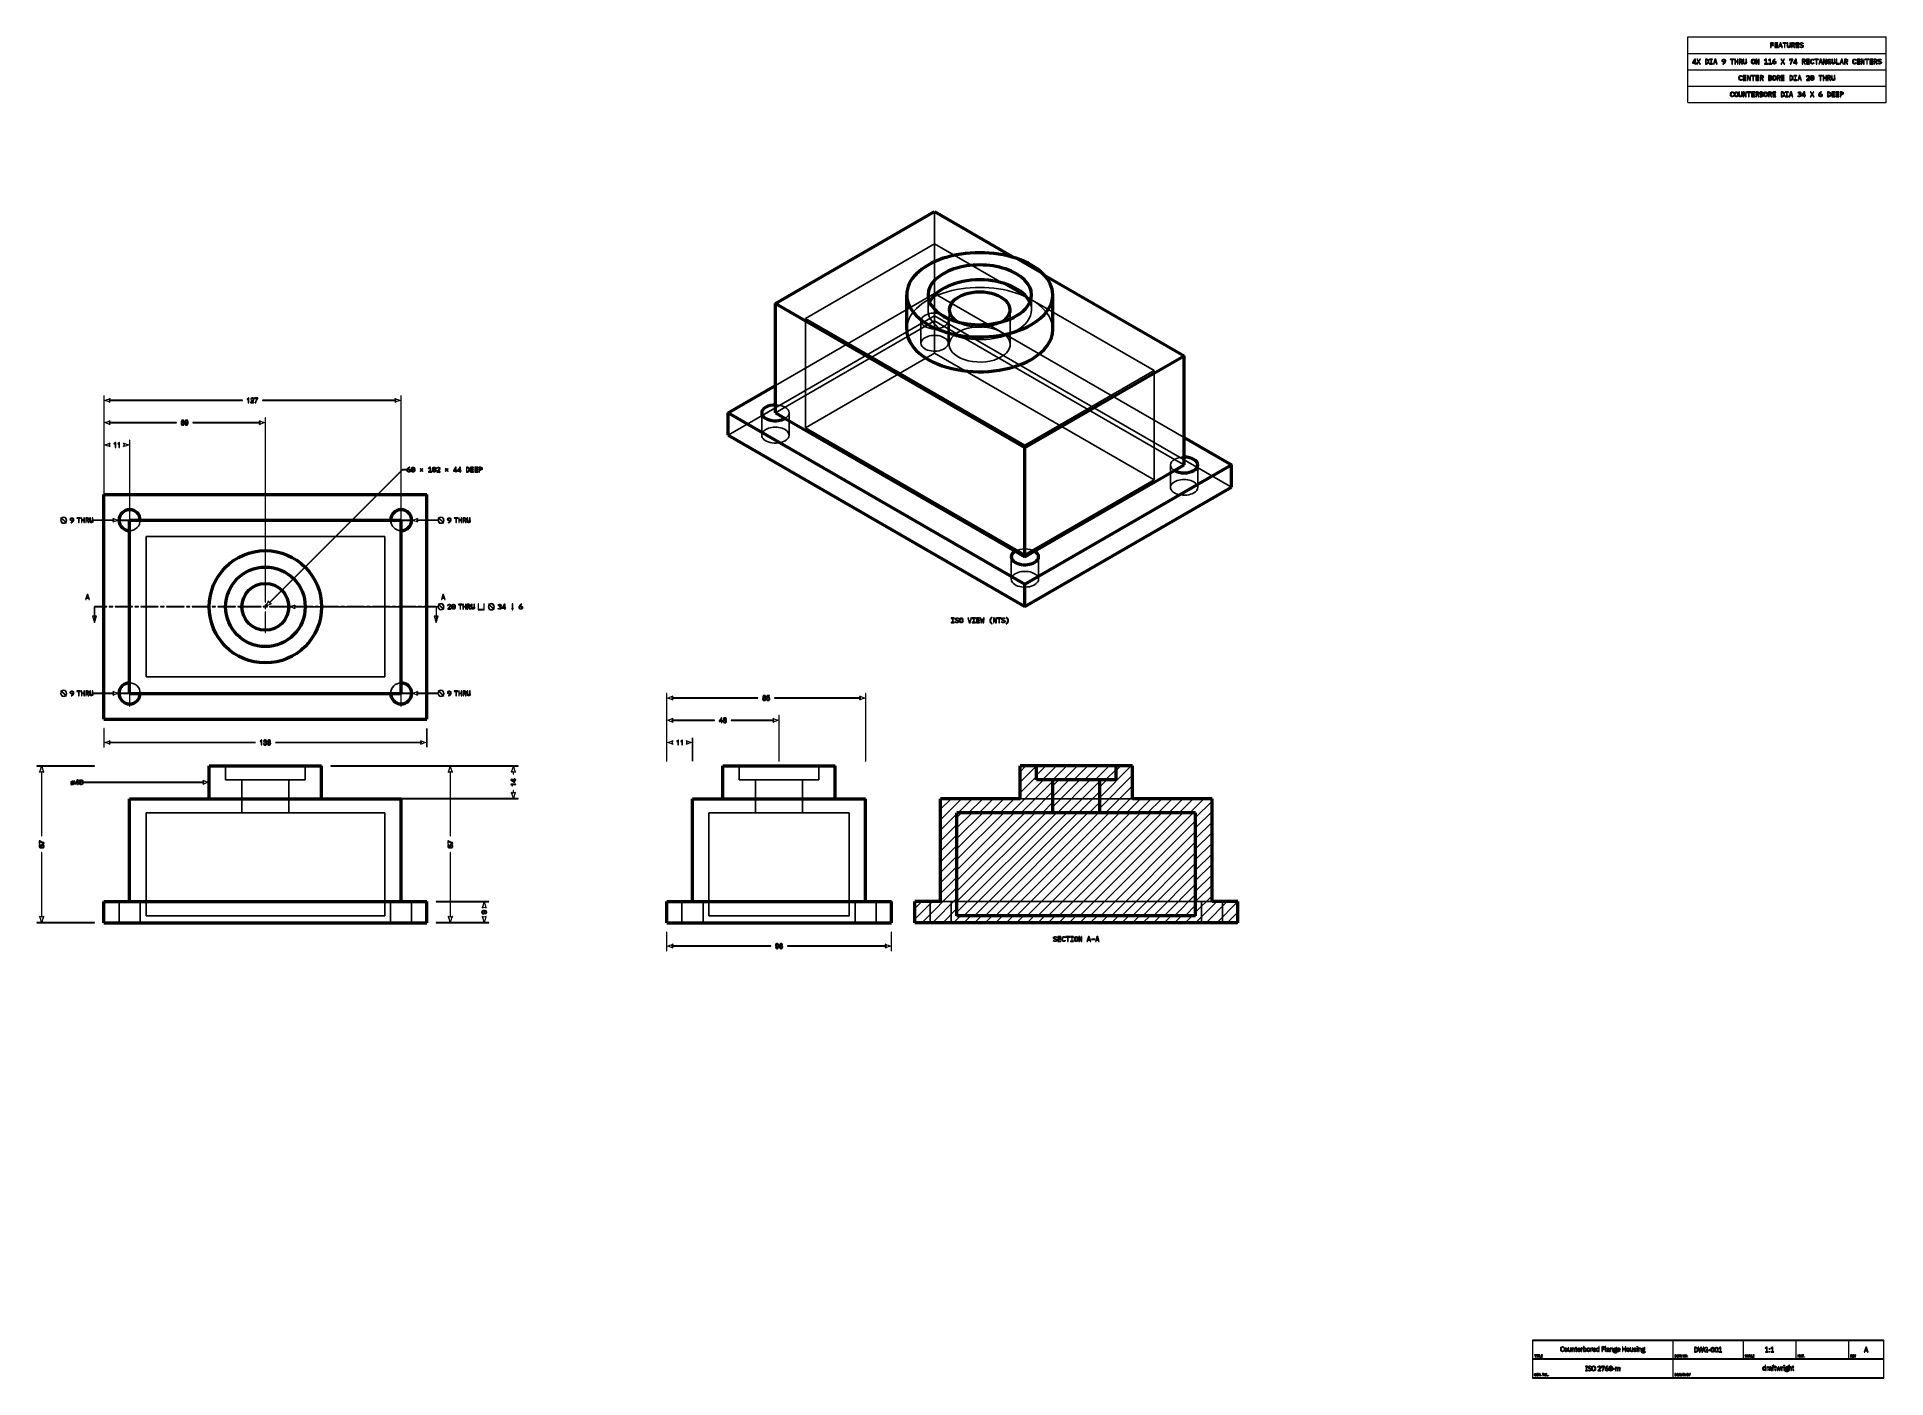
# Model space of a CAD drawing. Header units: millimetres. Extents: x 41 to 831, y 11 to 584.
import ezdxf

# ---------------------------------------------------------------- set-up
doc = ezdxf.new("R2010")
doc.units = ezdxf.units.MM
for name, color, linetype, lineweight in [('dims', 7, 'Continuous', 5), ('hidden', 7, 'Continuous', 25), ('part', 7, 'Continuous', 50)]:
    doc.layers.add(name, color=color, linetype=linetype, lineweight=lineweight)

msp = doc.modelspace()

# ---------------------------------------------------------------- linework, layer by layer
at = {"layer": 'dims'}
for p, q in [((746.28, 556), (746.28, 584)), ((746.28, 584), (831, 584)), ((746.28, 577), (831, 577)), ((781.66, 581.55), (781.66, 579.45)), ((782.98, 581.55), (781.66, 581.55)), ((781.66, 579.45), (781.91, 579.45)), ((781.91, 581.33), (782.98, 581.33)), ((781.91, 580.62), (781.91, 581.33)), ((782.89, 580.62), (781.91, 580.62)), ((781.91, 580.4), (782.89, 580.4)), ((781.91, 579.45), (781.91, 580.4)), ((782.89, 580.4), (782.89, 580.62)), ((782.98, 581.33), (782.98, 581.55)), ((783.46, 581.55), (783.46, 579.45)), ((784.75, 581.55), (783.46, 581.55)), ((783.46, 579.45), (784.75, 579.45)), ((783.71, 581.33), (784.75, 581.33)), ((783.71, 580.62), (783.71, 581.33)), ((784.71, 580.62), (783.71, 580.62)), ((783.71, 580.4), (784.71, 580.4)), ((783.71, 579.67), (783.71, 580.4)), ((784.75, 579.67), (783.71, 579.67)), ((784.71, 580.4), (784.71, 580.62)), ((784.75, 581.33), (784.75, 581.55)), ((784.75, 579.45), (784.75, 579.67)), ((785.73, 581.55), (785.08, 579.45)), ((785.08, 579.45), (785.34, 579.45)), ((785.34, 579.45), (785.52, 580.05)), ((785.52, 580.05), (786.26, 580.05)), ((785.58, 580.27), (785.88, 581.28)), ((786.2, 580.27), (785.58, 580.27)), ((786.06, 581.55), (785.73, 581.55)), ((785.88, 581.28), (785.9, 581.28)), ((785.9, 581.28), (786.2, 580.27)), ((786.7, 579.45), (786.06, 581.55)), ((786.26, 580.05), (786.43, 579.45)), ((786.43, 579.45), (786.7, 579.45)), ((786.87, 581.55), (786.87, 581.33)), ((788.52, 581.55), (786.87, 581.55)), ((786.87, 581.33), (787.56, 581.33)), ((787.56, 581.33), (787.56, 579.45)), ((787.56, 579.45), (787.82, 579.45)), ((787.82, 581.33), (788.52, 581.33)), ((787.82, 579.45), (787.82, 581.33)), ((788.52, 581.33), (788.52, 581.55)), ((789.08, 581.55), (788.83, 581.55)), ((788.83, 581.55), (788.83, 580.35)), ((789.08, 580.29), (789.08, 581.55)), ((789.9, 581.55), (789.9, 580.29)), ((790.15, 581.55), (789.9, 581.55)), ((790.15, 580.35), (790.15, 581.55)), ((790.66, 581.55), (790.66, 579.45)), ((791.42, 581.55), (790.66, 581.55)), ((790.66, 579.45), (790.91, 579.45)), ((790.91, 581.33), (791.42, 581.33)), ((790.91, 580.56), (790.91, 581.33)), ((791.42, 580.56), (790.91, 580.56)), ((790.91, 579.45), (790.91, 580.35)), ((790.91, 580.35), (791.25, 580.35)), ((791.25, 580.35), (791.76, 579.45)), ((792.04, 579.45), (791.5, 580.36)), ((791.75, 581.02), (791.75, 580.87)), ((791.76, 579.45), (792.04, 579.45)), ((792.46, 581.55), (792.46, 579.45)), ((793.75, 581.55), (792.46, 581.55)), ((792.46, 579.45), (793.75, 579.45)), ((792.71, 581.33), (793.75, 581.33)), ((792.71, 580.62), (792.71, 581.33)), ((793.71, 580.62), (792.71, 580.62)), ((792.71, 580.4), (793.71, 580.4)), ((792.71, 579.67), (792.71, 580.4)), ((793.75, 579.67), (792.71, 579.67)), ((793.71, 580.4), (793.71, 580.62)), ((793.75, 581.33), (793.75, 581.55)), ((793.75, 579.45), (793.75, 579.67)), ((794.31, 579.94), (794.13, 579.79)), ((794.74, 580.43), (794.97, 580.39)), ((795.07, 580.61), (794.85, 580.65)), ((795.42, 581.11), (795.6, 581.26)), ((831, 556), (831, 584)), ((746.28, 570), (831, 570)), ((749.18, 574.55), (748.28, 573.09)), ((748.28, 573.09), (748.28, 572.86)), ((748.28, 572.86), (749.31, 572.86)), ((748.5, 573.07), (749.3, 574.35)), ((749.31, 573.07), (748.5, 573.07)), ((749.55, 574.55), (749.18, 574.55)), ((749.3, 574.35), (749.31, 574.35)), ((749.31, 574.35), (749.31, 573.07)), ((749.31, 572.86), (749.31, 572.45)), ((749.31, 572.45), (749.55, 572.45)), ((749.55, 573.07), (749.55, 574.55)), ((749.86, 573.07), (749.55, 573.07)), ((749.55, 572.86), (749.86, 572.86)), ((749.55, 572.45), (749.55, 572.86)), ((749.86, 572.86), (749.86, 573.07)), ((750.74, 573.52), (750.05, 572.45)), ((750.05, 572.45), (750.33, 572.45)), ((750.09, 574.55), (750.74, 573.52)), ((750.38, 574.55), (750.09, 574.55)), ((750.33, 572.45), (750.59, 572.87)), ((750.62, 574.14), (750.38, 574.55)), ((750.59, 572.87), (750.88, 573.33)), ((750.88, 573.72), (750.62, 574.14)), ((750.89, 573.72), (750.88, 573.72)), ((750.88, 573.33), (750.89, 573.33)), ((751.15, 574.14), (750.89, 573.72)), ((750.89, 573.33), (751.16, 572.87)), ((751.03, 573.52), (751.68, 574.55)), ((751.7, 572.45), (751.03, 573.52)), ((751.4, 574.55), (751.15, 574.14)), ((751.16, 572.87), (751.41, 572.45)), ((751.68, 574.55), (751.4, 574.55)), ((751.41, 572.45), (751.7, 572.45)), ((753.86, 574.55), (753.86, 572.45)), ((754.44, 574.55), (753.86, 574.55)), ((753.86, 572.45), (754.44, 572.45)), ((754.11, 574.33), (754.43, 574.33)), ((754.11, 572.67), (754.11, 574.33)), ((754.43, 572.67), (754.11, 572.67)), ((754.94, 573.66), (754.94, 573.34)), ((755.63, 574.55), (755.63, 574.35)), ((756.92, 574.55), (755.63, 574.55)), ((755.63, 574.35), (756.15, 574.35)), ((755.63, 572.65), (755.63, 572.45)), ((756.15, 572.65), (755.63, 572.65)), ((755.63, 572.45), (756.92, 572.45)), ((756.15, 574.35), (756.15, 572.65)), ((756.4, 574.35), (756.92, 574.35)), ((756.4, 572.65), (756.4, 574.35)), ((756.92, 572.65), (756.4, 572.65)), ((756.92, 574.35), (756.92, 574.55)), ((756.92, 572.45), (756.92, 572.65)), ((757.91, 574.55), (757.27, 572.45)), ((757.27, 572.45), (757.53, 572.45)), ((757.53, 572.45), (757.7, 573.05)), ((757.7, 573.05), (758.44, 573.05)), ((757.76, 573.27), (758.06, 574.28)), ((758.38, 573.27), (757.76, 573.27)), ((758.24, 574.55), (757.91, 574.55)), ((758.06, 574.28), (758.09, 574.28)), ((758.09, 574.28), (758.38, 573.27)), ((758.88, 572.45), (758.24, 574.55)), ((758.44, 573.05), (758.62, 572.45)), ((758.62, 572.45), (758.88, 572.45)), ((761.22, 573.9), (761.22, 573.92)), ((761.3, 572.45), (761.62, 572.45)), ((762.11, 573.54), (762.12, 573.54)), ((762.13, 573.92), (762.13, 573.9)), ((764.45, 574.55), (764.45, 574.33)), ((766.1, 574.55), (764.45, 574.55)), ((764.45, 574.33), (765.15, 574.33)), ((765.15, 574.33), (765.15, 572.45)), ((765.15, 572.45), (765.4, 572.45)), ((765.4, 574.33), (766.1, 574.33)), ((765.4, 572.45), (765.4, 574.33)), ((766.1, 574.33), (766.1, 574.55)), ((766.41, 574.55), (766.41, 572.45)), ((766.67, 574.55), (766.41, 574.55)), ((766.41, 572.45), (766.67, 572.45)), ((766.67, 573.62), (766.67, 574.55)), ((767.48, 573.62), (766.67, 573.62)), ((766.67, 573.4), (767.48, 573.4)), ((766.67, 572.45), (766.67, 573.4)), ((767.48, 574.55), (767.48, 573.62)), ((767.73, 574.55), (767.48, 574.55)), ((767.48, 573.4), (767.48, 572.45)), ((767.48, 572.45), (767.73, 572.45)), ((767.73, 572.45), (767.73, 574.55)), ((768.24, 574.55), (768.24, 572.45)), ((769.01, 574.55), (768.24, 574.55)), ((768.24, 572.45), (768.5, 572.45)), ((768.5, 574.33), (769, 574.33)), ((768.5, 573.56), (768.5, 574.33)), ((769, 573.56), (768.5, 573.56)), ((768.5, 572.45), (768.5, 573.35)), ((768.5, 573.35), (768.83, 573.35)), ((768.83, 573.35), (769.34, 572.45)), ((769.62, 572.45), (769.09, 573.36)), ((769.34, 574.02), (769.34, 573.87)), ((769.34, 572.45), (769.62, 572.45)), ((770.27, 574.55), (770.01, 574.55)), ((770.01, 574.55), (770.01, 573.35)), ((770.27, 573.29), (770.27, 574.55)), ((771.08, 574.55), (771.08, 573.29)), ((771.33, 574.55), (771.08, 574.55)), ((771.33, 573.35), (771.33, 574.55)), ((773.81, 573.33), (773.81, 573.67)), ((774.74, 573.67), (774.74, 573.33)), ((775.41, 574.55), (775.41, 572.45)), ((775.77, 574.55), (775.41, 574.55)), ((775.41, 572.45), (775.64, 572.45)), ((775.64, 574.22), (775.66, 574.22)), ((775.64, 572.45), (775.64, 574.22)), ((775.66, 574.22), (776.38, 572.45)), ((776.48, 572.78), (775.77, 574.55)), ((776.38, 572.45), (776.73, 572.45)), ((776.51, 572.78), (776.48, 572.78)), ((776.51, 574.55), (776.51, 572.78)), ((776.73, 574.55), (776.51, 574.55)), ((776.73, 572.45), (776.73, 574.55)), ((779.49, 574.55), (778.93, 574.03)), ((778.93, 574.03), (779.08, 573.87)), ((779.03, 572.67), (779.03, 572.45)), ((779.63, 572.67), (779.03, 572.67)), ((779.03, 572.45), (780.43, 572.45)), ((779.08, 573.87), (779.61, 574.36)), ((779.88, 574.55), (779.49, 574.55)), ((779.61, 574.36), (779.63, 574.36)), ((779.63, 574.36), (779.63, 572.67)), ((779.88, 572.67), (779.88, 574.55)), ((780.43, 572.67), (779.88, 572.67)), ((780.43, 572.45), (780.43, 572.67)), ((781.29, 574.55), (780.73, 574.03)), ((780.73, 574.03), (780.88, 573.87)), ((780.83, 572.67), (780.83, 572.45)), ((781.43, 572.67), (780.83, 572.67)), ((780.83, 572.45), (782.23, 572.45)), ((780.88, 573.87), (781.41, 574.36)), ((781.68, 574.55), (781.29, 574.55)), ((781.41, 574.36), (781.43, 574.36)), ((781.43, 574.36), (781.43, 572.67)), ((781.68, 572.67), (781.68, 574.55)), ((782.23, 572.67), (781.68, 572.67)), ((782.23, 572.45), (782.23, 572.67)), ((782.84, 573.45), (782.82, 573.46)), ((782.82, 573.08), (782.82, 573.1)), ((783.65, 574.55), (783.32, 574.55)), ((783.73, 573.1), (783.73, 573.08)), ((786.74, 573.52), (786.05, 572.45)), ((786.05, 572.45), (786.33, 572.45)), ((786.09, 574.55), (786.74, 573.52)), ((786.38, 574.55), (786.09, 574.55)), ((786.33, 572.45), (786.59, 572.87)), ((786.62, 574.14), (786.38, 574.55)), ((786.59, 572.87), (786.88, 573.33)), ((786.88, 573.72), (786.62, 574.14)), ((786.89, 573.72), (786.88, 573.72)), ((786.88, 573.33), (786.89, 573.33)), ((787.15, 574.14), (786.89, 573.72)), ((786.89, 573.33), (787.16, 572.87)), ((787.03, 573.52), (787.68, 574.55)), ((787.7, 572.45), (787.03, 573.52)), ((787.4, 574.55), (787.15, 574.14)), ((787.16, 572.87), (787.41, 572.45)), ((787.68, 574.55), (787.4, 574.55)), ((787.41, 572.45), (787.7, 572.45)), ((789.77, 574.55), (789.77, 573.94)), ((791.17, 574.55), (789.77, 574.55)), ((789.77, 573.94), (789.99, 573.94)), ((789.99, 574.33), (790.91, 574.33)), ((789.99, 573.94), (789.99, 574.33)), ((790.91, 574.33), (790.09, 572.45)), ((790.09, 572.45), (790.36, 572.45)), ((790.36, 572.45), (791.17, 574.32)), ((791.17, 574.32), (791.17, 574.55)), ((792.38, 574.55), (791.48, 573.09)), ((791.48, 573.09), (791.48, 572.86)), ((791.48, 572.86), (792.51, 572.86)), ((791.7, 573.07), (792.5, 574.35)), ((792.51, 573.07), (791.7, 573.07)), ((792.75, 574.55), (792.38, 574.55)), ((792.5, 574.35), (792.51, 574.35)), ((792.51, 574.35), (792.51, 573.07)), ((792.51, 572.86), (792.51, 572.45)), ((792.51, 572.45), (792.75, 572.45)), ((792.75, 573.07), (792.75, 574.55)), ((793.06, 573.07), (792.75, 573.07)), ((792.75, 572.86), (793.06, 572.86)), ((792.75, 572.45), (792.75, 572.86)), ((793.06, 572.86), (793.06, 573.07)), ((795.24, 574.55), (795.24, 572.45)), ((796.01, 574.55), (795.24, 574.55)), ((795.24, 572.45), (795.5, 572.45)), ((795.5, 574.33), (796, 574.33)), ((795.5, 573.56), (795.5, 574.33)), ((796, 573.56), (795.5, 573.56)), ((795.5, 572.45), (795.5, 573.35)), ((795.5, 573.35), (795.83, 573.35)), ((795.83, 573.35), (796.34, 572.45)), ((796.62, 572.45), (796.09, 573.36)), ((796.34, 574.02), (796.34, 573.87)), ((796.34, 572.45), (796.62, 572.45)), ((797.04, 574.55), (797.04, 572.45)), ((798.33, 574.55), (797.04, 574.55)), ((797.04, 572.45), (798.33, 572.45)), ((797.3, 574.33), (798.33, 574.33)), ((797.3, 573.62), (797.3, 574.33)), ((798.3, 573.62), (797.3, 573.62)), ((797.3, 573.4), (798.3, 573.4)), ((797.3, 572.67), (797.3, 573.4)), ((798.33, 572.67), (797.3, 572.67)), ((798.3, 573.4), (798.3, 573.62)), ((798.33, 574.33), (798.33, 574.55)), ((798.33, 572.45), (798.33, 572.67)), ((799.05, 573.33), (799.05, 573.67)), ((799.97, 574.02), (800.19, 574.12)), ((800.19, 572.88), (799.97, 572.98)), ((800.45, 574.55), (800.45, 574.33)), ((802.1, 574.55), (800.45, 574.55)), ((800.45, 574.33), (801.15, 574.33)), ((801.15, 574.33), (801.15, 572.45)), ((801.15, 572.45), (801.4, 572.45)), ((801.4, 574.33), (802.1, 574.33)), ((801.4, 572.45), (801.4, 574.33)), ((802.1, 574.33), (802.1, 574.55)), ((802.91, 574.55), (802.27, 572.45)), ((802.27, 572.45), (802.53, 572.45)), ((802.53, 572.45), (802.7, 573.05)), ((802.7, 573.05), (803.44, 573.05)), ((802.76, 573.27), (803.06, 574.28)), ((803.38, 573.27), (802.76, 573.27)), ((803.24, 574.55), (802.91, 574.55)), ((803.06, 574.28), (803.09, 574.28)), ((803.09, 574.28), (803.38, 573.27)), ((803.88, 572.45), (803.24, 574.55)), ((803.44, 573.05), (803.62, 572.45)), ((803.62, 572.45), (803.88, 572.45)), ((804.21, 574.55), (804.21, 572.45)), ((804.57, 574.55), (804.21, 574.55)), ((804.21, 572.45), (804.44, 572.45)), ((804.44, 574.22), (804.46, 574.22)), ((804.44, 572.45), (804.44, 574.22)), ((804.46, 574.22), (805.18, 572.45)), ((805.28, 572.78), (804.57, 574.55)), ((805.18, 572.45), (805.53, 572.45)), ((805.31, 572.78), (805.28, 572.78)), ((805.31, 574.55), (805.31, 572.78)), ((805.53, 574.55), (805.31, 574.55)), ((805.53, 572.45), (805.53, 574.55)), ((806.21, 573.35), (806.21, 573.67)), ((806.66, 573.49), (806.66, 573.29)), ((807.34, 573.49), (806.66, 573.49)), ((806.66, 573.29), (807.11, 573.29)), ((807.09, 572.73), (807.11, 572.73)), ((807.11, 573.29), (807.11, 573.07)), ((807.11, 572.73), (807.11, 572.45)), ((807.11, 572.45), (807.34, 572.45)), ((807.12, 574.02), (807.34, 574.12)), ((807.34, 572.45), (807.34, 573.49)), ((808.07, 574.55), (807.81, 574.55)), ((807.81, 574.55), (807.81, 573.35)), ((808.07, 573.29), (808.07, 574.55)), ((808.88, 574.55), (808.88, 573.29)), ((809.13, 574.55), (808.88, 574.55)), ((809.13, 573.35), (809.13, 574.55)), ((809.73, 574.55), (809.73, 572.45)), ((809.99, 574.55), (809.73, 574.55)), ((809.73, 572.45), (810.98, 572.45)), ((809.99, 572.67), (809.99, 574.55)), ((810.98, 572.67), (809.99, 572.67)), ((810.98, 572.45), (810.98, 572.67)), ((811.91, 574.55), (811.27, 572.45)), ((811.27, 572.45), (811.53, 572.45)), ((811.53, 572.45), (811.7, 573.05)), ((811.7, 573.05), (812.44, 573.05)), ((811.76, 573.27), (812.06, 574.28)), ((812.38, 573.27), (811.76, 573.27)), ((812.24, 574.55), (811.91, 574.55)), ((812.06, 574.28), (812.09, 574.28)), ((812.09, 574.28), (812.38, 573.27)), ((812.88, 572.45), (812.24, 574.55)), ((812.44, 573.05), (812.62, 572.45)), ((812.62, 572.45), (812.88, 572.45)), ((813.24, 574.55), (813.24, 572.45)), ((814.01, 574.55), (813.24, 574.55)), ((813.24, 572.45), (813.5, 572.45)), ((813.5, 574.33), (814, 574.33)), ((813.5, 573.56), (813.5, 574.33)), ((814, 573.56), (813.5, 573.56)), ((813.5, 572.45), (813.5, 573.35)), ((813.5, 573.35), (813.83, 573.35)), ((813.83, 573.35), (814.34, 572.45)), ((814.62, 572.45), (814.09, 573.36)), ((814.34, 574.02), (814.34, 573.87)), ((814.34, 572.45), (814.62, 572.45)), ((817.05, 573.33), (817.05, 573.67)), ((817.97, 574.02), (818.19, 574.12)), ((818.19, 572.88), (817.97, 572.98)), ((818.64, 574.55), (818.64, 572.45)), ((819.93, 574.55), (818.64, 574.55)), ((818.64, 572.45), (819.93, 572.45)), ((818.9, 574.33), (819.93, 574.33)), ((818.9, 573.62), (818.9, 574.33)), ((819.9, 573.62), (818.9, 573.62)), ((818.9, 573.4), (819.9, 573.4)), ((818.9, 572.67), (818.9, 573.4)), ((819.93, 572.67), (818.9, 572.67)), ((819.9, 573.4), (819.9, 573.62)), ((819.93, 574.33), (819.93, 574.55)), ((819.93, 572.45), (819.93, 572.67)), ((820.41, 574.55), (820.41, 572.45)), ((820.77, 574.55), (820.41, 574.55)), ((820.41, 572.45), (820.64, 572.45)), ((820.64, 574.22), (820.66, 574.22)), ((820.64, 572.45), (820.64, 574.22)), ((820.66, 574.22), (821.38, 572.45)), ((821.48, 572.78), (820.77, 574.55)), ((821.38, 572.45), (821.73, 572.45)), ((821.51, 572.78), (821.48, 572.78)), ((821.51, 574.55), (821.51, 572.78)), ((821.73, 574.55), (821.51, 574.55)), ((821.73, 572.45), (821.73, 574.55)), ((822.05, 574.55), (822.05, 574.33)), ((823.7, 574.55), (822.05, 574.55)), ((822.05, 574.33), (822.75, 574.33)), ((822.75, 574.33), (822.75, 572.45)), ((822.75, 572.45), (823, 572.45)), ((823, 574.33), (823.7, 574.33)), ((823, 572.45), (823, 574.33)), ((823.7, 574.33), (823.7, 574.55)), ((824.04, 574.55), (824.04, 572.45)), ((825.33, 574.55), (824.04, 574.55)), ((824.04, 572.45), (825.33, 572.45)), ((824.3, 574.33), (825.33, 574.33)), ((824.3, 573.62), (824.3, 574.33)), ((825.3, 573.62), (824.3, 573.62)), ((824.3, 573.4), (825.3, 573.4)), ((824.3, 572.67), (824.3, 573.4)), ((825.33, 572.67), (824.3, 572.67)), ((825.3, 573.4), (825.3, 573.62)), ((825.33, 574.33), (825.33, 574.55)), ((825.33, 572.45), (825.33, 572.67)), ((825.84, 574.55), (825.84, 572.45)), ((826.61, 574.55), (825.84, 574.55)), ((825.84, 572.45), (826.1, 572.45)), ((826.1, 574.33), (826.6, 574.33)), ((826.1, 573.56), (826.1, 574.33)), ((826.6, 573.56), (826.1, 573.56)), ((826.1, 572.45), (826.1, 573.35)), ((826.1, 573.35), (826.43, 573.35)), ((826.43, 573.35), (826.94, 572.45)), ((827.22, 572.45), (826.69, 573.36)), ((826.94, 574.02), (826.94, 573.87)), ((826.94, 572.45), (827.22, 572.45)), ((827.69, 572.94), (827.51, 572.79)), ((828.12, 573.43), (828.35, 573.39)), ((828.45, 573.61), (828.23, 573.65)), ((828.8, 574.11), (828.98, 574.26)), ((746.28, 563), (831, 563)), ((768.43, 566.33), (768.43, 566.67)), ((769.35, 567.02), (769.57, 567.12)), ((769.57, 565.88), (769.35, 565.98)), ((770.02, 567.55), (770.02, 565.45)), ((771.31, 567.55), (770.02, 567.55)), ((770.02, 565.45), (771.31, 565.45)), ((770.28, 567.33), (771.31, 567.33)), ((770.28, 566.62), (770.28, 567.33)), ((771.28, 566.62), (770.28, 566.62)), ((770.28, 566.4), (771.28, 566.4)), ((770.28, 565.67), (770.28, 566.4)), ((771.31, 565.67), (770.28, 565.67)), ((771.28, 566.4), (771.28, 566.62)), ((771.31, 567.33), (771.31, 567.55)), ((771.31, 565.45), (771.31, 565.67)), ((771.79, 567.55), (771.79, 565.45)), ((772.15, 567.55), (771.79, 567.55)), ((771.79, 565.45), (772.02, 565.45)), ((772.02, 567.22), (772.04, 567.22)), ((772.02, 565.45), (772.02, 567.22)), ((772.04, 567.22), (772.76, 565.45)), ((772.86, 565.78), (772.15, 567.55)), ((772.76, 565.45), (773.11, 565.45)), ((772.89, 565.78), (772.86, 565.78)), ((772.89, 567.55), (772.89, 565.78)), ((773.11, 567.55), (772.89, 567.55)), ((773.11, 565.45), (773.11, 567.55)), ((773.43, 567.55), (773.43, 567.33)), ((775.08, 567.55), (773.43, 567.55)), ((773.43, 567.33), (774.13, 567.33)), ((774.13, 567.33), (774.13, 565.45)), ((774.13, 565.45), (774.38, 565.45)), ((774.38, 567.33), (775.08, 567.33)), ((774.38, 565.45), (774.38, 567.33)), ((775.08, 567.33), (775.08, 567.55)), ((775.42, 567.55), (775.42, 565.45)), ((776.71, 567.55), (775.42, 567.55)), ((775.42, 565.45), (776.71, 565.45)), ((775.68, 567.33), (776.71, 567.33)), ((775.68, 566.62), (775.68, 567.33)), ((776.68, 566.62), (775.68, 566.62)), ((775.68, 566.4), (776.68, 566.4)), ((775.68, 565.67), (775.68, 566.4)), ((776.71, 565.67), (775.68, 565.67)), ((776.68, 566.4), (776.68, 566.62)), ((776.71, 567.33), (776.71, 567.55)), ((776.71, 565.45), (776.71, 565.67)), ((777.22, 567.55), (777.22, 565.45)), ((777.99, 567.55), (777.22, 567.55)), ((777.22, 565.45), (777.48, 565.45)), ((777.48, 567.33), (777.98, 567.33)), ((777.48, 566.56), (777.48, 567.33)), ((777.98, 566.56), (777.48, 566.56)), ((777.48, 565.45), (777.48, 566.35)), ((777.48, 566.35), (777.81, 566.35)), ((777.81, 566.35), (778.32, 565.45)), ((778.6, 565.45), (778.07, 566.36)), ((778.32, 567.02), (778.32, 566.87)), ((778.32, 565.45), (778.6, 565.45)), ((780.82, 567.55), (780.82, 565.45)), ((781.53, 567.55), (780.82, 567.55)), ((780.82, 565.45), (781.62, 565.45)), ((781.07, 567.33), (781.5, 567.33)), ((781.07, 566.64), (781.07, 567.33)), ((781.5, 566.64), (781.07, 566.64)), ((781.07, 566.43), (781.54, 566.43)), ((781.07, 565.67), (781.07, 566.43)), ((781.54, 565.67), (781.07, 565.67)), ((781.78, 566.55), (781.78, 566.56)), ((781.84, 567.04), (781.84, 566.92)), ((781.92, 566.11), (781.92, 565.99)), ((782.79, 566.33), (782.79, 566.67)), ((783.72, 566.67), (783.72, 566.33)), ((784.42, 567.55), (784.42, 565.45)), ((785.19, 567.55), (784.42, 567.55)), ((784.42, 565.45), (784.68, 565.45)), ((784.68, 567.33), (785.18, 567.33)), ((784.68, 566.56), (784.68, 567.33)), ((785.18, 566.56), (784.68, 566.56)), ((784.68, 565.45), (784.68, 566.35)), ((784.68, 566.35), (785.01, 566.35)), ((785.01, 566.35), (785.52, 565.45)), ((785.8, 565.45), (785.27, 566.36)), ((785.52, 567.02), (785.52, 566.87)), ((785.52, 565.45), (785.8, 565.45)), ((786.22, 567.55), (786.22, 565.45)), ((787.51, 567.55), (786.22, 567.55)), ((786.22, 565.45), (787.51, 565.45)), ((786.48, 567.33), (787.51, 567.33)), ((786.48, 566.62), (786.48, 567.33)), ((787.48, 566.62), (786.48, 566.62)), ((786.48, 566.4), (787.48, 566.4)), ((786.48, 565.67), (786.48, 566.4)), ((787.51, 565.67), (786.48, 565.67)), ((787.48, 566.4), (787.48, 566.62)), ((787.51, 567.33), (787.51, 567.55)), ((787.51, 565.45), (787.51, 565.67)), ((789.84, 567.55), (789.84, 565.45)), ((790.42, 567.55), (789.84, 567.55)), ((789.84, 565.45), (790.42, 565.45)), ((790.09, 567.33), (790.41, 567.33)), ((790.09, 565.67), (790.09, 567.33)), ((790.41, 565.67), (790.09, 565.67)), ((790.92, 566.66), (790.92, 566.34)), ((791.61, 567.55), (791.61, 567.35)), ((792.9, 567.55), (791.61, 567.55)), ((791.61, 567.35), (792.13, 567.35)), ((791.61, 565.65), (791.61, 565.45)), ((792.13, 565.65), (791.61, 565.65)), ((791.61, 565.45), (792.9, 565.45)), ((792.13, 567.35), (792.13, 565.65)), ((792.38, 567.35), (792.9, 567.35)), ((792.38, 565.65), (792.38, 567.35)), ((792.9, 565.65), (792.38, 565.65)), ((792.9, 567.35), (792.9, 567.55)), ((792.9, 565.45), (792.9, 565.65)), ((793.89, 567.55), (793.25, 565.45)), ((793.25, 565.45), (793.51, 565.45)), ((793.51, 565.45), (793.68, 566.05)), ((793.68, 566.05), (794.42, 566.05)), ((793.74, 566.27), (794.04, 567.28)), ((794.36, 566.27), (793.74, 566.27)), ((794.22, 567.55), (793.89, 567.55)), ((794.04, 567.28), (794.07, 567.28)), ((794.07, 567.28), (794.36, 566.27)), ((794.86, 565.45), (794.22, 567.55)), ((794.42, 566.05), (794.6, 565.45)), ((794.6, 565.45), (794.86, 565.45)), ((796.95, 567.09), (797.17, 567.01)), ((797.67, 566.34), (796.97, 565.71)), ((796.97, 565.71), (796.97, 565.45)), ((796.97, 565.45), (798.36, 565.45)), ((797.23, 565.67), (797.81, 566.18)), ((798.36, 565.67), (797.23, 565.67)), ((798.02, 566.97), (798.02, 566.93)), ((798.36, 565.45), (798.36, 565.67)), ((798.98, 566.33), (798.98, 566.67)), ((799.27, 566.53), (799.27, 566.47)), ((799.64, 566.47), (799.64, 566.53)), ((799.92, 566.67), (799.92, 566.33)), ((802.23, 567.55), (802.23, 567.33)), ((803.88, 567.55), (802.23, 567.55)), ((802.23, 567.33), (802.93, 567.33)), ((802.93, 567.33), (802.93, 565.45)), ((802.93, 565.45), (803.18, 565.45)), ((803.18, 567.33), (803.88, 567.33)), ((803.18, 565.45), (803.18, 567.33)), ((803.88, 567.33), (803.88, 567.55)), ((804.19, 567.55), (804.19, 565.45)), ((804.45, 567.55), (804.19, 567.55)), ((804.19, 565.45), (804.45, 565.45)), ((804.45, 566.62), (804.45, 567.55)), ((805.26, 566.62), (804.45, 566.62)), ((804.45, 566.4), (805.26, 566.4)), ((804.45, 565.45), (804.45, 566.4)), ((805.26, 567.55), (805.26, 566.62)), ((805.51, 567.55), (805.26, 567.55)), ((805.26, 566.4), (805.26, 565.45)), ((805.26, 565.45), (805.51, 565.45)), ((805.51, 565.45), (805.51, 567.55)), ((806.02, 567.55), (806.02, 565.45)), ((806.79, 567.55), (806.02, 567.55)), ((806.02, 565.45), (806.27, 565.45)), ((806.27, 567.33), (806.78, 567.33)), ((806.27, 566.56), (806.27, 567.33)), ((806.78, 566.56), (806.27, 566.56)), ((806.27, 565.45), (806.27, 566.35)), ((806.27, 566.35), (806.61, 566.35)), ((806.61, 566.35), (807.12, 565.45)), ((807.4, 565.45), (806.87, 566.36)), ((807.12, 567.02), (807.12, 566.87)), ((807.12, 565.45), (807.4, 565.45)), ((808.05, 567.55), (807.79, 567.55)), ((807.79, 567.55), (807.79, 566.35)), ((808.05, 566.29), (808.05, 567.55)), ((808.86, 567.55), (808.86, 566.29)), ((809.11, 567.55), (808.86, 567.55)), ((809.11, 566.35), (809.11, 567.55)), ((746.28, 556), (831, 556)), ((764.8, 559.33), (764.8, 559.67)), ((765.72, 560.02), (765.93, 560.12)), ((765.93, 558.88), (765.72, 558.98)), ((766.55, 559.33), (766.55, 559.67)), ((767.48, 559.67), (767.48, 559.33)), ((768.41, 560.55), (768.16, 560.55)), ((768.16, 560.55), (768.16, 559.35)), ((768.41, 559.29), (768.41, 560.55)), ((769.23, 560.55), (769.23, 559.29)), ((769.48, 560.55), (769.23, 560.55)), ((769.48, 559.35), (769.48, 560.55)), ((769.96, 560.55), (769.96, 558.45)), ((770.32, 560.55), (769.96, 560.55)), ((769.96, 558.45), (770.19, 558.45)), ((770.19, 560.22), (770.21, 560.22)), ((770.19, 558.45), (770.19, 560.22)), ((770.21, 560.22), (770.92, 558.45)), ((771.03, 558.78), (770.32, 560.55)), ((770.92, 558.45), (771.28, 558.45)), ((771.05, 558.78), (771.03, 558.78)), ((771.05, 560.55), (771.05, 558.78)), ((771.28, 560.55), (771.05, 560.55)), ((771.28, 558.45), (771.28, 560.55)), ((771.59, 560.55), (771.59, 560.33)), ((773.24, 560.55), (771.59, 560.55)), ((771.59, 560.33), (772.29, 560.33)), ((772.29, 560.33), (772.29, 558.45)), ((772.29, 558.45), (772.54, 558.45)), ((772.54, 560.33), (773.24, 560.33)), ((772.54, 558.45), (772.54, 560.33)), ((773.24, 560.33), (773.24, 560.55)), ((773.59, 560.55), (773.59, 558.45)), ((774.88, 560.55), (773.59, 560.55)), ((773.59, 558.45), (774.88, 558.45)), ((773.84, 560.33), (774.88, 560.33)), ((773.84, 559.62), (773.84, 560.33)), ((774.84, 559.62), (773.84, 559.62)), ((773.84, 559.4), (774.84, 559.4)), ((773.84, 558.67), (773.84, 559.4)), ((774.88, 558.67), (773.84, 558.67)), ((774.84, 559.4), (774.84, 559.62)), ((774.88, 560.33), (774.88, 560.55)), ((774.88, 558.45), (774.88, 558.67)), ((775.39, 560.55), (775.39, 558.45)), ((776.15, 560.55), (775.39, 560.55)), ((775.39, 558.45), (775.64, 558.45)), ((775.64, 560.33), (776.14, 560.33)), ((775.64, 559.56), (775.64, 560.33)), ((776.14, 559.56), (775.64, 559.56)), ((775.64, 558.45), (775.64, 559.35)), ((775.64, 559.35), (775.97, 559.35)), ((775.97, 559.35), (776.48, 558.45)), ((776.77, 558.45), (776.23, 559.36)), ((776.48, 560.02), (776.48, 559.87)), ((776.48, 558.45), (776.77, 558.45)), ((777.18, 560.55), (777.18, 558.45)), ((777.89, 560.55), (777.18, 560.55)), ((777.18, 558.45), (777.98, 558.45)), ((777.43, 560.33), (777.87, 560.33)), ((777.43, 559.64), (777.43, 560.33)), ((777.87, 559.64), (777.43, 559.64)), ((777.43, 559.43), (777.91, 559.43)), ((777.43, 558.67), (777.43, 559.43)), ((777.91, 558.67), (777.43, 558.67)), ((778.14, 559.55), (778.14, 559.56)), ((778.21, 560.04), (778.21, 559.92)), ((778.28, 559.11), (778.28, 558.99)), ((779.15, 559.33), (779.15, 559.67)), ((780.08, 559.67), (780.08, 559.33)), ((780.79, 560.55), (780.79, 558.45)), ((781.55, 560.55), (780.79, 560.55)), ((780.79, 558.45), (781.04, 558.45)), ((781.04, 560.33), (781.54, 560.33)), ((781.04, 559.56), (781.04, 560.33)), ((781.54, 559.56), (781.04, 559.56)), ((781.04, 558.45), (781.04, 559.35)), ((781.04, 559.35), (781.37, 559.35)), ((781.37, 559.35), (781.88, 558.45)), ((782.17, 558.45), (781.63, 559.36)), ((781.88, 560.02), (781.88, 559.87)), ((781.88, 558.45), (782.17, 558.45)), ((782.59, 560.55), (782.59, 558.45)), ((783.88, 560.55), (782.59, 560.55)), ((782.59, 558.45), (783.88, 558.45)), ((782.84, 560.33), (783.88, 560.33)), ((782.84, 559.62), (782.84, 560.33)), ((783.84, 559.62), (782.84, 559.62)), ((782.84, 559.4), (783.84, 559.4)), ((782.84, 558.67), (782.84, 559.4)), ((783.88, 558.67), (782.84, 558.67)), ((783.84, 559.4), (783.84, 559.62)), ((783.88, 560.33), (783.88, 560.55)), ((783.88, 558.45), (783.88, 558.67)), ((786.2, 560.55), (786.2, 558.45)), ((786.79, 560.55), (786.2, 560.55)), ((786.2, 558.45), (786.79, 558.45)), ((786.46, 560.33), (786.78, 560.33)), ((786.46, 558.67), (786.46, 560.33)), ((786.78, 558.67), (786.46, 558.67)), ((787.28, 559.66), (787.28, 559.34)), ((787.97, 560.55), (787.97, 560.35)), ((789.27, 560.55), (787.97, 560.55)), ((787.97, 560.35), (788.49, 560.35)), ((787.97, 558.65), (787.97, 558.45)), ((788.49, 558.65), (787.97, 558.65)), ((787.97, 558.45), (789.27, 558.45)), ((788.49, 560.35), (788.49, 558.65)), ((788.74, 560.35), (789.27, 560.35)), ((788.74, 558.65), (788.74, 560.35)), ((789.27, 558.65), (788.74, 558.65)), ((789.27, 560.35), (789.27, 560.55)), ((789.27, 558.45), (789.27, 558.65)), ((790.25, 560.55), (789.61, 558.45)), ((789.61, 558.45), (789.87, 558.45)), ((789.87, 558.45), (790.05, 559.05)), ((790.05, 559.05), (790.78, 559.05)), ((790.11, 559.27), (790.4, 560.28)), ((790.72, 559.27), (790.11, 559.27)), ((790.59, 560.55), (790.25, 560.55)), ((790.4, 560.28), (790.43, 560.28)), ((790.43, 560.28), (790.72, 559.27)), ((791.23, 558.45), (790.59, 560.55)), ((790.78, 559.05), (790.96, 558.45)), ((790.96, 558.45), (791.23, 558.45)), ((793.45, 558.92), (793.26, 558.77)), ((793.35, 560.24), (793.54, 560.1)), ((793.93, 559.66), (793.7, 559.66)), ((793.7, 559.66), (793.7, 559.44)), ((793.7, 559.44), (793.95, 559.44)), ((794.22, 559.55), (794.22, 559.57)), ((794.37, 560.03), (794.37, 560.01)), ((794.41, 559.05), (794.41, 559.03)), ((795.93, 560.55), (795.02, 559.09)), ((795.02, 559.09), (795.02, 558.86)), ((795.02, 558.86), (796.05, 558.86)), ((795.25, 559.07), (796.04, 560.35)), ((796.05, 559.07), (795.25, 559.07)), ((796.29, 560.55), (795.93, 560.55)), ((796.04, 560.35), (796.05, 560.35)), ((796.05, 560.35), (796.05, 559.07)), ((796.05, 558.86), (796.05, 558.45)), ((796.05, 558.45), (796.29, 558.45)), ((796.29, 559.07), (796.29, 560.55)), ((796.6, 559.07), (796.29, 559.07)), ((796.29, 558.86), (796.6, 558.86)), ((796.29, 558.45), (796.29, 558.86)), ((796.6, 558.86), (796.6, 559.07)), ((799.28, 559.52), (798.6, 558.45)), ((798.6, 558.45), (798.87, 558.45)), ((798.64, 560.55), (799.28, 559.52)), ((798.92, 560.55), (798.64, 560.55)), ((798.87, 558.45), (799.14, 558.87)), ((799.16, 560.14), (798.92, 560.55)), ((799.14, 558.87), (799.42, 559.33)), ((799.42, 559.72), (799.16, 560.14)), ((799.44, 559.72), (799.42, 559.72)), ((799.42, 559.33), (799.43, 559.33)), ((799.43, 559.33), (799.71, 558.87)), ((799.69, 560.14), (799.44, 559.72)), ((799.57, 559.52), (800.22, 560.55)), ((800.24, 558.45), (799.57, 559.52)), ((799.95, 560.55), (799.69, 560.14)), ((799.71, 558.87), (799.96, 558.45)), ((800.22, 560.55), (799.95, 560.55)), ((799.96, 558.45), (800.24, 558.45)), ((802.58, 559.45), (802.57, 559.46)), ((802.57, 559.08), (802.57, 559.1)), ((803.39, 560.55), (803.07, 560.55)), ((803.47, 559.1), (803.47, 559.08)), ((806, 560.55), (806, 558.45)), ((806.59, 560.55), (806, 560.55)), ((806, 558.45), (806.59, 558.45)), ((806.26, 560.33), (806.58, 560.33)), ((806.26, 558.67), (806.26, 560.33)), ((806.58, 558.67), (806.26, 558.67)), ((807.08, 559.66), (807.08, 559.34)), ((807.79, 560.55), (807.79, 558.45)), ((809.08, 560.55), (807.79, 560.55)), ((807.79, 558.45), (809.08, 558.45)), ((808.04, 560.33), (809.08, 560.33)), ((808.04, 559.62), (808.04, 560.33)), ((809.04, 559.62), (808.04, 559.62)), ((808.04, 559.4), (809.04, 559.4)), ((808.04, 558.67), (808.04, 559.4)), ((809.08, 558.67), (808.04, 558.67)), ((809.04, 559.4), (809.04, 559.62)), ((809.08, 560.33), (809.08, 560.55)), ((809.08, 558.45), (809.08, 558.67)), ((809.59, 560.55), (809.59, 558.45)), ((810.88, 560.55), (809.59, 560.55)), ((809.59, 558.45), (810.88, 558.45)), ((809.84, 560.33), (810.88, 560.33)), ((809.84, 559.62), (809.84, 560.33)), ((810.84, 559.62), (809.84, 559.62)), ((809.84, 559.4), (810.84, 559.4)), ((809.84, 558.67), (809.84, 559.4)), ((810.88, 558.67), (809.84, 558.67)), ((810.84, 559.4), (810.84, 559.62)), ((810.88, 560.33), (810.88, 560.55)), ((810.88, 558.45), (810.88, 558.67)), ((811.39, 560.55), (811.39, 558.45)), ((812.15, 560.55), (811.39, 560.55)), ((811.39, 558.45), (811.64, 558.45)), ((811.64, 559.56), (811.64, 560.33)), ((811.64, 560.33), (812.14, 560.33)), ((812.14, 559.56), (811.64, 559.56)), ((811.64, 559.34), (812.15, 559.34)), ((811.64, 558.45), (811.64, 559.34)), ((812.48, 560.02), (812.48, 559.87)), ((69.45, 430.69), (69.45, 305.5)), ((69.55, 430.69), (69.45, 430.69)), ((69.55, 305.5), (69.55, 430.69)), ((71.88, 428.74), (72.2, 429.59)), ((128.7, 428.74), (71.88, 428.74)), ((72.2, 427.79), (71.88, 428.64)), ((71.88, 428.64), (128.7, 428.64)), ((128.7, 428.64), (128.7, 428.74)), ((130.7, 429.33), (130.7, 429.14)), ((130.7, 429.14), (131.18, 429.14)), ((131.18, 429.14), (131.18, 427.63)), ((131.18, 427.63), (131.44, 427.63)), ((131.44, 429.75), (131.27, 429.75)), ((131.44, 427.63), (131.44, 429.75)), ((132.17, 427.63), (133.58, 427.63)), ((132.22, 429.02), (132.48, 429.02)), ((133.58, 427.89), (132.47, 427.89)), ((133.04, 428.7), (132.77, 428.55)), ((132.85, 428.33), (133.15, 428.49)), ((133.58, 427.63), (133.58, 427.89)), ((135.3, 429.75), (133.87, 429.75)), ((133.87, 429.75), (133.87, 429.49)), ((133.87, 429.49), (135.02, 429.49)), ((134.15, 427.63), (134.43, 427.63)), ((135.3, 429.53), (135.3, 429.75)), ((194.12, 428.74), (137.3, 428.74)), ((137.3, 428.74), (137.3, 428.64)), ((137.3, 428.64), (194.12, 428.64)), ((193.8, 429.59), (194.12, 428.74)), ((194.12, 428.64), (193.8, 427.79)), ((196.45, 430.69), (196.45, 305.5)), ((196.55, 430.69), (196.45, 430.69)), ((196.55, 305.5), (196.55, 430.69)), ((69.45, 421.19), (69.45, 342.5)), ((69.55, 421.19), (69.45, 421.19)), ((69.55, 342.5), (69.55, 421.19)), ((71.88, 419.24), (72.2, 420.09)), ((100.47, 419.24), (71.88, 419.24)), ((72.2, 418.29), (71.88, 419.14)), ((71.88, 419.14), (100.47, 419.14)), ((100.47, 419.14), (100.47, 419.24)), ((103.57, 419.73), (103.83, 419.73)), ((136.12, 419.24), (107.53, 419.24)), ((107.53, 419.24), (107.53, 419.14)), ((107.53, 419.14), (136.12, 419.14)), ((135.8, 420.09), (136.12, 419.24)), ((136.12, 419.14), (135.8, 418.29)), ((138.45, 421.19), (138.45, 342.5)), ((138.55, 421.19), (138.45, 421.19)), ((138.55, 342.5), (138.55, 421.19)), ((69.45, 411.69), (69.45, 305.5)), ((69.55, 411.69), (69.45, 411.69)), ((69.55, 305.5), (69.55, 411.69)), ((80.45, 411.69), (80.45, 305.5)), ((80.55, 411.69), (80.45, 411.69)), ((80.55, 305.5), (80.55, 411.69)), ((104.43, 418.65), (104.17, 418.65)), ((71.86, 409.69), (72.2, 410.59)), ((72.2, 408.79), (71.86, 409.69)), ((73.8, 410.33), (73.8, 410.14)), ((73.8, 410.14), (74.27, 410.14)), ((74.27, 410.14), (74.27, 408.63)), ((74.27, 408.63), (74.53, 408.63)), ((74.53, 410.75), (74.36, 410.75)), ((74.53, 408.63), (74.53, 410.75)), ((75.47, 410.33), (75.47, 410.14)), ((75.47, 410.14), (75.94, 410.14)), ((75.94, 410.14), (75.94, 408.63)), ((75.94, 408.63), (76.2, 408.63)), ((76.2, 410.75), (76.03, 410.75)), ((76.2, 408.63), (76.2, 410.75)), ((77.8, 410.59), (78.14, 409.69)), ((78.14, 409.69), (77.8, 408.79)), ((197.07, 399.14), (140.15, 342.22)), ((140.22, 342.15), (197.14, 399.07)), ((197.14, 399.07), (197.07, 399.14)), ((199.11, 399.16), (197.11, 399.16)), ((197.11, 399.16), (197.11, 399.06)), ((197.11, 399.06), (199.11, 399.06)), ((199.11, 399.06), (199.11, 399.16)), ((199.38, 399.06), (199.36, 399.07)), ((199.36, 398.68), (199.36, 398.71)), ((200.19, 400.15), (199.87, 400.15)), ((200.27, 398.71), (200.27, 398.68)), ((201.14, 398.94), (201.14, 399.28)), ((201.43, 399.14), (201.43, 399.07)), ((201.8, 399.07), (201.8, 399.14)), ((202.09, 399.28), (202.09, 398.94)), ((204.73, 399.61), (204.58, 399.46)), ((204.58, 399.46), (205.07, 398.97)), ((205.07, 398.97), (204.58, 398.49)), ((204.58, 398.49), (204.73, 398.34)), ((205.21, 399.12), (204.73, 399.61)), ((204.73, 398.34), (205.21, 398.83)), ((205.7, 399.61), (205.21, 399.12)), ((205.21, 398.83), (205.7, 398.34)), ((205.36, 398.97), (205.85, 399.46)), ((205.85, 398.49), (205.36, 398.97)), ((205.85, 399.46), (205.7, 399.61)), ((205.7, 398.34), (205.85, 398.49)), ((208.63, 400.15), (208.07, 399.63)), ((208.07, 399.63), (208.22, 399.48)), ((208.17, 398.28), (208.17, 398.06)), ((208.77, 398.28), (208.17, 398.28)), ((208.17, 398.06), (209.57, 398.06)), ((208.22, 399.48), (208.75, 399.97)), ((209.02, 400.15), (208.63, 400.15)), ((208.75, 399.97), (208.77, 399.97)), ((208.77, 399.97), (208.77, 398.28)), ((209.02, 398.28), (209.02, 400.15)), ((209.57, 398.28), (209.02, 398.28)), ((209.57, 398.06), (209.57, 398.28)), ((210.14, 398.94), (210.14, 399.28)), ((210.43, 399.14), (210.43, 399.07)), ((210.8, 399.07), (210.8, 399.14)), ((211.09, 399.28), (211.09, 398.94)), ((211.71, 399.7), (211.93, 399.61)), ((212.43, 398.95), (211.73, 398.32)), ((211.73, 398.32), (211.73, 398.06)), ((211.73, 398.06), (213.13, 398.06)), ((211.99, 398.28), (212.57, 398.79)), ((213.13, 398.28), (211.99, 398.28)), ((212.78, 399.57), (212.78, 399.54)), ((213.13, 398.06), (213.13, 398.28)), ((215.53, 399.61), (215.38, 399.46)), ((215.38, 399.46), (215.87, 398.97)), ((215.87, 398.97), (215.38, 398.49)), ((215.38, 398.49), (215.53, 398.34)), ((216.01, 399.12), (215.53, 399.61)), ((215.53, 398.34), (216.01, 398.83)), ((216.5, 399.61), (216.01, 399.12)), ((216.01, 398.83), (216.5, 398.34)), ((216.16, 398.97), (216.65, 399.46)), ((216.65, 398.49), (216.16, 398.97)), ((216.65, 399.46), (216.5, 399.61)), ((216.5, 398.34), (216.65, 398.49)), ((219.72, 400.15), (218.82, 398.69)), ((218.82, 398.69), (218.82, 398.47)), ((218.82, 398.47), (219.85, 398.47)), ((219.04, 398.68), (219.84, 399.96)), ((219.85, 398.68), (219.04, 398.68)), ((220.09, 400.15), (219.72, 400.15)), ((219.84, 399.96), (219.85, 399.96)), ((219.85, 399.96), (219.85, 398.68)), ((219.85, 398.47), (219.85, 398.06)), ((219.85, 398.06), (220.09, 398.06)), ((220.09, 398.68), (220.09, 400.15)), ((220.4, 398.68), (220.09, 398.68)), ((220.09, 398.47), (220.4, 398.47)), ((220.09, 398.06), (220.09, 398.47)), ((220.4, 398.47), (220.4, 398.68)), ((221.52, 400.15), (220.62, 398.69)), ((220.62, 398.69), (220.62, 398.47)), ((220.62, 398.47), (221.65, 398.47)), ((220.84, 398.68), (221.64, 399.96)), ((221.65, 398.68), (220.84, 398.68)), ((221.89, 400.15), (221.52, 400.15)), ((221.64, 399.96), (221.65, 399.96)), ((221.65, 399.96), (221.65, 398.68)), ((221.65, 398.47), (221.65, 398.06)), ((221.65, 398.06), (221.89, 398.06)), ((221.89, 398.68), (221.89, 400.15)), ((222.2, 398.68), (221.89, 398.68)), ((221.89, 398.47), (222.2, 398.47)), ((221.89, 398.06), (221.89, 398.47)), ((222.2, 398.47), (222.2, 398.68)), ((224.4, 400.15), (224.4, 398.06)), ((224.98, 400.15), (224.4, 400.15)), ((224.4, 398.06), (224.98, 398.06)), ((224.65, 399.93), (224.97, 399.93)), ((224.65, 398.28), (224.65, 399.93)), ((224.97, 398.28), (224.65, 398.28)), ((225.48, 399.27), (225.48, 398.94)), ((226.18, 400.15), (226.18, 398.06)), ((227.47, 400.15), (226.18, 400.15)), ((226.18, 398.06), (227.47, 398.06)), ((226.44, 399.93), (227.47, 399.93)), ((226.44, 399.23), (226.44, 399.93)), ((227.44, 399.23), (226.44, 399.23)), ((226.44, 399.01), (227.44, 399.01)), ((226.44, 398.28), (226.44, 399.01)), ((227.47, 398.28), (226.44, 398.28)), ((227.44, 399.01), (227.44, 399.23)), ((227.47, 399.93), (227.47, 400.15)), ((227.47, 398.06), (227.47, 398.28)), ((227.98, 400.15), (227.98, 398.06)), ((229.27, 400.15), (227.98, 400.15)), ((227.98, 398.06), (229.27, 398.06)), ((228.24, 399.93), (229.27, 399.93)), ((228.24, 399.23), (228.24, 399.93)), ((229.24, 399.23), (228.24, 399.23)), ((228.24, 399.01), (229.24, 399.01)), ((228.24, 398.28), (228.24, 399.01)), ((229.27, 398.28), (228.24, 398.28)), ((229.24, 399.01), (229.24, 399.23)), ((229.27, 399.93), (229.27, 400.15)), ((229.27, 398.06), (229.27, 398.28)), ((229.78, 400.15), (229.78, 398.06)), ((230.55, 400.15), (229.78, 400.15)), ((229.78, 398.06), (230.04, 398.06)), ((230.04, 399.17), (230.04, 399.93)), ((230.04, 399.93), (230.54, 399.93)), ((230.54, 399.17), (230.04, 399.17)), ((230.04, 398.95), (230.55, 398.95)), ((230.04, 398.06), (230.04, 398.95)), ((230.88, 399.63), (230.88, 399.47)), ((80.42, 383), (80.42, 372)), ((80.58, 383), (80.42, 383)), ((80.58, 372), (80.58, 383)), ((196.43, 383), (196.43, 372)), ((196.57, 383), (196.43, 383)), ((196.57, 372), (196.57, 383)), ((50.96, 377.5), (51.11, 377.5)), ((51.11, 377.5), (50.96, 377.5)), ((51.22, 378.69), (51.11, 378.58)), ((51.11, 378.58), (53.38, 376.31)), ((53.49, 376.42), (51.22, 378.69)), ((53.38, 376.31), (53.49, 376.42)), ((53.48, 377.5), (53.63, 377.5)), ((53.63, 377.5), (53.48, 377.5)), ((55.4, 377.88), (55.4, 377.91)), ((55.48, 376.44), (55.81, 376.44)), ((56.29, 377.53), (56.31, 377.52)), ((56.31, 377.91), (56.31, 377.88)), ((57.91, 378.56), (57.91, 378.35)), ((59.56, 378.56), (57.91, 378.56)), ((57.91, 378.35), (58.61, 378.35)), ((58.61, 378.35), (58.61, 376.47)), ((58.61, 376.47), (58.87, 376.47)), ((58.87, 378.35), (59.56, 378.35)), ((58.87, 376.47), (58.87, 378.35)), ((59.56, 378.35), (59.56, 378.56)), ((59.88, 378.56), (59.88, 376.47)), ((60.13, 378.56), (59.88, 378.56)), ((59.88, 376.47), (60.13, 376.47)), ((60.13, 377.64), (60.13, 378.56)), ((60.95, 377.64), (60.13, 377.64)), ((60.13, 377.42), (60.95, 377.42)), ((60.13, 376.47), (60.13, 377.42)), ((60.95, 378.56), (60.95, 377.64)), ((61.2, 378.56), (60.95, 378.56)), ((60.95, 377.42), (60.95, 376.47)), ((60.95, 376.47), (61.2, 376.47)), ((61.2, 376.47), (61.2, 378.56)), ((61.71, 378.56), (61.71, 376.47)), ((62.47, 378.56), (61.71, 378.56)), ((61.71, 376.47), (61.96, 376.47)), ((61.96, 378.35), (62.47, 378.35)), ((61.96, 377.58), (61.96, 378.35)), ((62.47, 377.58), (61.96, 377.58)), ((61.96, 376.47), (61.96, 377.37)), ((61.96, 377.37), (62.29, 377.37)), ((62.29, 377.37), (62.8, 376.47)), ((63.09, 376.47), (62.55, 377.38)), ((62.8, 378.04), (62.8, 377.88)), ((62.8, 376.47), (63.09, 376.47)), ((63.73, 378.56), (63.48, 378.56)), ((63.48, 378.56), (63.48, 377.37)), ((63.73, 377.31), (63.73, 378.56)), ((64.55, 378.56), (64.55, 377.31)), ((64.8, 378.56), (64.55, 378.56)), ((64.8, 377.37), (64.8, 378.56)), ((66.8, 377.55), (64.8, 377.55)), ((64.8, 377.55), (64.8, 377.45)), ((64.8, 377.45), (66.8, 377.45)), ((73.62, 377.55), (66.8, 377.55)), ((66.8, 377.55), (66.8, 377.45)), ((66.8, 377.45), (66.8, 377.55)), ((66.8, 377.45), (73.62, 377.45)), ((73.3, 378.4), (73.62, 377.55)), ((73.62, 377.45), (73.3, 376.6)), ((86, 377.57), (75, 377.57)), ((75, 377.57), (75, 377.43)), ((75, 377.43), (86, 377.43)), ((80.42, 372), (80.58, 372)), ((86, 377.43), (86, 377.57)), ((202, 377.57), (191, 377.57)), ((191, 377.57), (191, 377.43)), ((191, 377.43), (202, 377.43)), ((196.43, 372), (196.57, 372)), ((202, 377.43), (202, 377.57)), ((203.38, 377.55), (203.7, 378.4)), ((210.2, 377.55), (203.38, 377.55)), ((203.7, 376.6), (203.38, 377.45)), ((203.38, 377.45), (210.2, 377.45)), ((210.2, 377.45), (210.2, 377.55)), ((212.2, 377.55), (210.2, 377.55)), ((210.2, 377.55), (210.2, 377.45)), ((210.2, 377.45), (212.2, 377.45)), ((212.2, 377.45), (212.2, 377.55)), ((212.2, 377.5), (212.35, 377.5)), ((212.35, 377.5), (212.2, 377.5)), ((212.45, 378.69), (212.35, 378.58)), ((212.35, 378.58), (214.62, 376.31)), ((214.72, 376.42), (212.45, 378.69)), ((214.62, 376.31), (214.72, 376.42)), ((214.72, 377.5), (214.87, 377.5)), ((214.87, 377.5), (214.72, 377.5)), ((216.64, 377.88), (216.64, 377.91)), ((216.72, 376.44), (217.04, 376.44)), ((217.53, 377.53), (217.54, 377.52)), ((217.55, 377.91), (217.55, 377.88)), ((219.15, 378.56), (219.15, 378.35)), ((220.8, 378.56), (219.15, 378.56)), ((219.15, 378.35), (219.85, 378.35)), ((219.85, 378.35), (219.85, 376.47)), ((219.85, 376.47), (220.1, 376.47)), ((220.1, 378.35), (220.8, 378.35)), ((220.1, 376.47), (220.1, 378.35)), ((220.8, 378.35), (220.8, 378.56)), ((221.12, 378.56), (221.12, 376.47)), ((221.37, 378.56), (221.12, 378.56)), ((221.12, 376.47), (221.37, 376.47)), ((221.37, 377.64), (221.37, 378.56)), ((222.18, 377.64), (221.37, 377.64)), ((221.37, 377.42), (222.18, 377.42)), ((221.37, 376.47), (221.37, 377.42)), ((222.18, 378.56), (222.18, 377.64)), ((222.44, 378.56), (222.18, 378.56)), ((222.18, 377.42), (222.18, 376.47)), ((222.18, 376.47), (222.44, 376.47)), ((222.44, 376.47), (222.44, 378.56)), ((222.95, 378.56), (222.95, 376.47)), ((223.71, 378.56), (222.95, 378.56)), ((222.95, 376.47), (223.2, 376.47)), ((223.2, 378.35), (223.7, 378.35)), ((223.2, 377.58), (223.2, 378.35)), ((223.7, 377.58), (223.2, 377.58)), ((223.2, 376.47), (223.2, 377.37)), ((223.2, 377.37), (223.53, 377.37)), ((223.53, 377.37), (224.04, 376.47)), ((224.32, 376.47), (223.79, 377.38)), ((224.04, 378.04), (224.04, 377.88)), ((224.04, 376.47), (224.32, 376.47)), ((224.97, 378.56), (224.72, 378.56)), ((224.72, 378.56), (224.72, 377.37)), ((224.97, 377.31), (224.97, 378.56)), ((225.78, 378.56), (225.78, 377.31)), ((226.04, 378.56), (225.78, 378.56)), ((226.04, 377.37), (226.04, 378.56)), ((138.43, 351.5), (138.43, 342.6)), ((138.57, 351.5), (138.43, 351.5)), ((138.57, 342.6), (138.57, 351.5)), ((62.33, 345.75), (61.69, 343.65)), ((61.69, 343.65), (61.95, 343.65)), ((61.95, 343.65), (62.13, 344.25)), ((62.13, 344.25), (62.86, 344.25)), ((62.19, 344.47), (62.48, 345.48)), ((62.8, 344.47), (62.19, 344.47)), ((62.67, 345.75), (62.33, 345.75)), ((62.48, 345.48), (62.51, 345.48)), ((62.51, 345.48), (62.8, 344.47)), ((63.31, 343.65), (62.67, 345.75)), ((62.86, 344.25), (63.04, 343.65)), ((63.04, 343.65), (63.31, 343.65)), ((65.55, 340.5), (65.45, 340.5)), ((65.45, 340.5), (65.45, 336.45)), ((70.75, 340.57), (65.5, 340.57)), ((65.5, 340.57), (65.5, 340.43)), ((65.5, 340.5), (65.5, 333.75)), ((65.5, 340.43), (70.75, 340.43)), ((65.55, 336.45), (65.55, 340.5)), ((69.45, 342.5), (69.55, 342.5)), ((70.75, 340.43), (70.75, 340.57)), ((73.25, 340.57), (71.75, 340.57)), ((71.75, 340.57), (71.75, 340.43)), ((71.75, 340.43), (73.25, 340.43)), ((73.25, 340.43), (73.25, 340.57)), ((81.75, 340.57), (74.25, 340.57)), ((74.25, 340.57), (74.25, 340.43)), ((74.25, 340.43), (81.75, 340.43)), ((81.75, 340.43), (81.75, 340.57)), ((84.25, 340.57), (82.75, 340.57)), ((82.75, 340.57), (82.75, 340.43)), ((82.75, 340.43), (84.25, 340.43)), ((84.25, 340.43), (84.25, 340.57)), ((92.75, 340.57), (85.25, 340.57)), ((85.25, 340.57), (85.25, 340.43)), ((85.25, 340.43), (92.75, 340.43)), ((92.75, 340.43), (92.75, 340.57)), ((95.25, 340.57), (93.75, 340.57)), ((93.75, 340.57), (93.75, 340.43)), ((93.75, 340.43), (95.25, 340.43)), ((95.25, 340.43), (95.25, 340.57)), ((103.75, 340.57), (96.25, 340.57)), ((96.25, 340.57), (96.25, 340.43)), ((96.25, 340.43), (103.75, 340.43)), ((103.75, 340.43), (103.75, 340.57)), ((106.25, 340.57), (104.75, 340.57)), ((104.75, 340.57), (104.75, 340.43)), ((104.75, 340.43), (106.25, 340.43)), ((106.25, 340.43), (106.25, 340.57)), ((114.75, 340.57), (107.25, 340.57)), ((107.25, 340.57), (107.25, 340.43)), ((107.25, 340.43), (114.75, 340.43)), ((114.75, 340.43), (114.75, 340.57)), ((117.25, 340.57), (115.75, 340.57)), ((115.75, 340.57), (115.75, 340.43)), ((115.75, 340.43), (117.25, 340.43)), ((117.25, 340.43), (117.25, 340.57)), ((125.75, 340.57), (118.25, 340.57)), ((118.25, 340.57), (118.25, 340.43)), ((118.25, 340.43), (125.75, 340.43)), ((125.75, 340.43), (125.75, 340.57)), ((128.25, 340.57), (126.75, 340.57)), ((126.75, 340.57), (126.75, 340.43)), ((126.75, 340.43), (128.25, 340.43)), ((136.4, 340.57), (127.5, 340.57)), ((127.5, 340.57), (127.5, 340.43)), ((127.5, 340.43), (136.4, 340.43)), ((128.25, 340.43), (128.25, 340.57)), ((136.75, 340.57), (129.25, 340.57)), ((129.25, 340.57), (129.25, 340.43)), ((129.25, 340.43), (136.75, 340.43)), ((136.4, 340.43), (136.4, 340.57)), ((136.75, 340.43), (136.75, 340.57)), ((139.4, 340.57), (137.6, 340.57)), ((137.6, 340.57), (137.6, 340.43)), ((137.6, 340.43), (139.4, 340.43)), ((139.25, 340.57), (137.75, 340.57)), ((137.75, 340.57), (137.75, 340.43)), ((137.75, 340.43), (139.25, 340.43)), ((138.43, 342.6), (138.57, 342.6)), ((138.43, 341.4), (138.43, 339.6)), ((138.57, 341.4), (138.43, 341.4)), ((138.45, 342.5), (138.55, 342.5)), ((138.57, 339.6), (138.57, 341.4)), ((139.25, 340.43), (139.25, 340.57)), ((139.4, 340.43), (139.4, 340.57)), ((140.15, 342.22), (139.77, 343.05)), ((141.05, 341.77), (140.22, 342.15)), ((147.75, 340.57), (140.25, 340.57)), ((140.25, 340.57), (140.25, 340.43)), ((140.25, 340.43), (147.75, 340.43)), ((149.5, 340.57), (140.6, 340.57)), ((140.6, 340.57), (140.6, 340.43)), ((140.6, 340.43), (149.5, 340.43)), ((147.75, 340.43), (147.75, 340.57)), ((150.25, 340.57), (148.75, 340.57)), ((148.75, 340.57), (148.75, 340.43)), ((148.75, 340.43), (150.25, 340.43)), ((149.5, 340.43), (149.5, 340.57)), ((150.25, 340.43), (150.25, 340.57)), ((150.88, 340.55), (151.2, 341.4)), ((210.2, 340.55), (150.88, 340.55)), ((151.2, 339.6), (150.88, 340.45)), ((150.88, 340.45), (210.2, 340.45)), ((158.75, 340.57), (151.25, 340.57)), ((151.25, 340.57), (151.25, 340.43)), ((151.25, 340.43), (158.75, 340.43)), ((158.75, 340.43), (158.75, 340.57)), ((161.25, 340.57), (159.75, 340.57)), ((159.75, 340.57), (159.75, 340.43)), ((159.75, 340.43), (161.25, 340.43)), ((161.25, 340.43), (161.25, 340.57)), ((169.75, 340.57), (162.25, 340.57)), ((162.25, 340.57), (162.25, 340.43)), ((162.25, 340.43), (169.75, 340.43)), ((169.75, 340.43), (169.75, 340.57)), ((172.25, 340.57), (170.75, 340.57)), ((170.75, 340.57), (170.75, 340.43)), ((170.75, 340.43), (172.25, 340.43)), ((172.25, 340.43), (172.25, 340.57)), ((180.75, 340.57), (173.25, 340.57)), ((173.25, 340.57), (173.25, 340.43)), ((173.25, 340.43), (180.75, 340.43)), ((180.75, 340.43), (180.75, 340.57)), ((183.25, 340.57), (181.75, 340.57)), ((181.75, 340.57), (181.75, 340.43)), ((181.75, 340.43), (183.25, 340.43)), ((183.25, 340.43), (183.25, 340.57)), ((191.75, 340.57), (184.25, 340.57)), ((184.25, 340.57), (184.25, 340.43)), ((184.25, 340.43), (191.75, 340.43)), ((191.75, 340.43), (191.75, 340.57)), ((194.25, 340.57), (192.75, 340.57)), ((192.75, 340.57), (192.75, 340.43)), ((192.75, 340.43), (194.25, 340.43)), ((194.25, 340.43), (194.25, 340.57)), ((202.75, 340.57), (195.25, 340.57)), ((195.25, 340.57), (195.25, 340.43)), ((195.25, 340.43), (202.75, 340.43)), ((202.75, 340.43), (202.75, 340.57)), ((205.25, 340.57), (203.75, 340.57)), ((203.75, 340.57), (203.75, 340.43)), ((203.75, 340.43), (205.25, 340.43)), ((205.25, 340.43), (205.25, 340.57)), ((211.5, 340.57), (206.25, 340.57)), ((206.25, 340.57), (206.25, 340.43)), ((206.25, 340.43), (211.5, 340.43)), ((210.2, 340.45), (210.2, 340.55)), ((212.2, 340.55), (210.2, 340.55)), ((210.2, 340.55), (210.2, 340.45)), ((210.2, 340.45), (212.2, 340.45)), ((211.55, 340.5), (211.45, 340.5)), ((211.45, 340.5), (211.45, 336.45)), ((211.5, 340.43), (211.5, 340.57)), ((211.5, 340.5), (211.5, 333.75)), ((211.55, 336.45), (211.55, 340.5)), ((212.2, 340.45), (212.2, 340.55)), ((212.2, 340.5), (212.35, 340.5)), ((212.35, 340.5), (212.2, 340.5)), ((212.45, 341.69), (212.35, 341.58)), ((212.35, 341.58), (214.62, 339.31)), ((214.72, 339.42), (212.45, 341.69)), ((214.33, 345.75), (213.69, 343.65)), ((213.69, 343.65), (213.95, 343.65)), ((213.95, 343.65), (214.13, 344.25)), ((214.13, 344.25), (214.86, 344.25)), ((214.19, 344.47), (214.48, 345.48)), ((214.8, 344.47), (214.19, 344.47)), ((214.67, 345.75), (214.33, 345.75)), ((214.48, 345.48), (214.51, 345.48)), ((214.51, 345.48), (214.8, 344.47)), ((215.31, 343.65), (214.67, 345.75)), ((214.72, 340.5), (214.87, 340.5)), ((214.87, 340.5), (214.72, 340.5)), ((214.86, 344.25), (215.04, 343.65)), ((215.04, 343.65), (215.31, 343.65)), ((216.39, 341.09), (216.61, 341.01)), ((217.1, 340.34), (216.4, 339.71)), ((216.66, 339.67), (217.25, 340.18)), ((217.45, 340.97), (217.45, 340.93)), ((218.42, 340.33), (218.42, 340.67)), ((218.7, 340.53), (218.7, 340.47)), ((219.08, 340.47), (219.08, 340.53)), ((219.36, 340.67), (219.36, 340.33)), ((220.97, 341.56), (220.97, 341.35)), ((222.62, 341.56), (220.97, 341.56)), ((220.97, 341.35), (221.67, 341.35)), ((221.67, 341.35), (221.67, 339.47)), ((221.92, 341.35), (222.62, 341.35)), ((221.92, 339.47), (221.92, 341.35)), ((222.62, 341.35), (222.62, 341.56)), ((222.94, 341.56), (222.94, 339.47)), ((223.19, 341.56), (222.94, 341.56)), ((223.19, 340.64), (223.19, 341.56)), ((224.01, 340.64), (223.19, 340.64)), ((223.19, 340.42), (224.01, 340.42)), ((223.19, 339.47), (223.19, 340.42)), ((224.01, 341.56), (224.01, 340.64)), ((224.26, 341.56), (224.01, 341.56)), ((224.01, 340.42), (224.01, 339.47)), ((224.26, 339.47), (224.26, 341.56)), ((224.77, 341.56), (224.77, 339.47)), ((225.53, 341.56), (224.77, 341.56)), ((225.02, 341.35), (225.52, 341.35)), ((225.02, 340.58), (225.02, 341.35)), ((225.52, 340.58), (225.02, 340.58)), ((225.02, 339.47), (225.02, 340.37)), ((225.02, 340.37), (225.35, 340.37)), ((225.35, 340.37), (225.86, 339.47)), ((226.14, 339.47), (225.61, 340.38)), ((225.86, 341.04), (225.86, 340.88)), ((226.79, 341.56), (226.54, 341.56)), ((226.54, 341.56), (226.54, 340.37)), ((226.79, 340.31), (226.79, 341.56)), ((227.61, 341.56), (227.61, 340.31)), ((227.86, 341.56), (227.61, 341.56)), ((227.86, 340.37), (227.86, 341.56)), ((229.52, 341.76), (229.37, 341.76)), ((229.37, 341.76), (229.37, 339.24)), ((229.52, 339.24), (229.52, 341.76)), ((231.89, 341.76), (231.89, 339.24)), ((232.04, 341.76), (231.89, 341.76)), ((232.04, 339.24), (232.04, 341.76)), ((233.72, 340.5), (233.87, 340.5)), ((233.87, 340.5), (233.72, 340.5)), ((233.98, 341.69), (233.87, 341.58)), ((233.87, 341.58), (236.14, 339.31)), ((236.24, 339.42), (233.98, 341.69)), ((236.24, 340.5), (236.39, 340.5)), ((236.39, 340.5), (236.24, 340.5)), ((238.1, 339.92), (237.91, 339.77)), ((238, 341.24), (238.19, 341.1)), ((238.57, 340.66), (238.34, 340.66)), ((238.34, 340.66), (238.34, 340.44)), ((238.34, 340.44), (238.59, 340.44)), ((238.87, 340.55), (238.87, 340.57)), ((239.01, 341.03), (239.01, 341.01)), ((239.05, 340.05), (239.05, 340.03)), ((240.57, 341.55), (239.67, 340.09)), ((239.67, 340.09), (239.67, 339.86)), ((239.67, 339.86), (240.7, 339.86)), ((239.89, 340.07), (240.69, 341.35)), ((240.7, 340.07), (239.89, 340.07)), ((240.94, 341.55), (240.57, 341.55)), ((240.69, 341.35), (240.7, 341.35)), ((240.7, 341.35), (240.7, 340.07)), ((240.7, 339.86), (240.7, 339.45)), ((240.94, 340.07), (240.94, 341.55)), ((241.25, 340.07), (240.94, 340.07)), ((240.94, 339.86), (241.25, 339.86)), ((240.94, 339.45), (240.94, 339.86)), ((241.25, 339.86), (241.25, 340.07)), ((243.93, 339.92), (243.79, 339.87)), ((243.79, 339.87), (244.03, 339.21)), ((244.17, 339.27), (243.93, 339.92)), ((244.17, 341.76), (244.02, 341.76)), ((244.02, 341.76), (244.02, 339.24)), ((244.27, 339.92), (244.03, 339.27)), ((244.17, 339.24), (244.17, 341.76)), ((244.17, 339.21), (244.41, 339.87)), ((244.41, 339.87), (244.27, 339.92)), ((247.2, 340.1), (247.2, 340.12)), ((247.22, 340.47), (247.21, 340.48)), ((248.03, 341.56), (247.71, 341.56)), ((248.11, 340.12), (248.11, 340.1)), ((65.45, 336.45), (64.6, 336.45)), ((64.6, 336.45), (65.5, 333.75)), ((65.5, 333.75), (66.4, 336.45)), ((66.4, 336.45), (65.55, 336.45)), ((138.43, 339.6), (138.57, 339.6)), ((138.43, 338.4), (138.43, 329.5)), ((138.57, 338.4), (138.43, 338.4)), ((138.57, 329.5), (138.57, 338.4)), ((211.45, 336.45), (210.6, 336.45)), ((210.6, 336.45), (211.5, 333.75)), ((211.5, 333.75), (212.4, 336.45)), ((212.4, 336.45), (211.55, 336.45)), ((214.62, 339.31), (214.72, 339.42)), ((216.4, 339.71), (216.4, 339.45)), ((216.4, 339.45), (217.8, 339.45)), ((217.8, 339.67), (216.66, 339.67)), ((217.8, 339.45), (217.8, 339.67)), ((221.67, 339.47), (221.92, 339.47)), ((222.94, 339.47), (223.19, 339.47)), ((224.01, 339.47), (224.26, 339.47)), ((224.77, 339.47), (225.02, 339.47)), ((225.86, 339.47), (226.14, 339.47)), ((229.37, 339.24), (229.52, 339.24)), ((231.97, 339.31), (229.45, 339.31)), ((229.45, 339.31), (229.45, 339.17)), ((229.45, 339.17), (231.97, 339.17)), ((231.89, 339.24), (232.04, 339.24)), ((231.97, 339.17), (231.97, 339.31)), ((236.14, 339.31), (236.24, 339.42)), ((240.7, 339.45), (240.94, 339.45)), ((244.02, 339.24), (244.17, 339.24)), ((244.03, 339.21), (244.17, 339.27)), ((244.03, 339.27), (244.17, 339.21)), ((431.58, 335.76), (431.58, 335.56)), ((432.88, 335.76), (431.58, 335.76)), ((431.58, 335.56), (432.11, 335.56)), ((431.58, 333.87), (431.58, 333.66)), ((432.11, 333.87), (431.58, 333.87)), ((431.58, 333.66), (432.88, 333.66)), ((432.11, 335.56), (432.11, 333.87)), ((432.36, 335.56), (432.88, 335.56)), ((432.36, 333.87), (432.36, 335.56)), ((432.88, 333.87), (432.36, 333.87)), ((432.88, 335.56), (432.88, 335.76)), ((432.88, 333.66), (432.88, 333.87)), ((433.45, 334.15), (433.27, 334)), ((433.88, 334.64), (434.11, 334.6)), ((434.21, 334.82), (433.99, 334.86)), ((434.56, 335.32), (434.74, 335.47)), ((435.37, 334.54), (435.37, 334.88)), ((436.3, 334.88), (436.3, 334.54)), ((438.64, 335.76), (439.26, 333.66)), ((438.91, 335.76), (438.64, 335.76)), ((439.2, 334.71), (438.91, 335.76)), ((439.43, 333.92), (439.2, 334.71)), ((439.26, 333.66), (439.6, 333.66)), ((439.44, 333.92), (439.43, 333.92)), ((439.67, 334.71), (439.44, 333.92)), ((439.6, 333.66), (440.22, 335.76)), ((439.97, 335.76), (439.67, 334.71)), ((440.22, 335.76), (439.97, 335.76)), ((440.58, 335.76), (440.58, 335.56)), ((441.88, 335.76), (440.58, 335.76)), ((440.58, 335.56), (441.11, 335.56)), ((440.58, 333.87), (440.58, 333.66)), ((441.11, 333.87), (440.58, 333.87)), ((440.58, 333.66), (441.88, 333.66)), ((441.11, 335.56), (441.11, 333.87)), ((441.36, 335.56), (441.88, 335.56)), ((441.36, 333.87), (441.36, 335.56)), ((441.88, 333.87), (441.36, 333.87)), ((441.88, 335.56), (441.88, 335.76)), ((441.88, 333.66), (441.88, 333.87)), ((442.4, 335.76), (442.4, 333.66)), ((443.69, 335.76), (442.4, 335.76)), ((442.4, 333.66), (443.69, 333.66)), ((442.65, 335.54), (443.69, 335.54)), ((442.65, 334.83), (442.65, 335.54)), ((443.66, 334.83), (442.65, 334.83)), ((442.65, 334.62), (443.66, 334.62)), ((442.65, 333.88), (442.65, 334.62)), ((443.69, 333.88), (442.65, 333.88)), ((443.66, 334.62), (443.66, 334.83)), ((443.69, 335.54), (443.69, 335.76)), ((443.69, 333.66), (443.69, 333.88)), ((444.04, 335.76), (444.2, 333.66)), ((444.26, 335.76), (444.04, 335.76)), ((444.2, 333.66), (444.56, 333.66)), ((444.35, 334.56), (444.26, 335.76)), ((444.39, 333.93), (444.35, 334.56)), ((444.42, 333.93), (444.39, 333.93)), ((444.69, 335.21), (444.42, 333.93)), ((444.56, 333.66), (444.82, 334.92)), ((444.98, 335.21), (444.69, 335.21)), ((444.82, 334.92), (444.84, 334.92)), ((444.84, 334.92), (445.1, 333.66)), ((445.25, 333.93), (444.98, 335.21)), ((445.1, 333.66), (445.46, 333.66)), ((445.28, 333.93), (445.25, 333.93)), ((445.32, 334.56), (445.28, 333.93)), ((445.41, 335.76), (445.32, 334.56)), ((445.63, 335.76), (445.41, 335.76)), ((445.46, 333.66), (445.63, 335.76)), ((448.37, 334.47), (448.37, 334.73)), ((449.01, 335.94), (448.77, 335.94)), ((448.77, 333.25), (449.01, 333.25)), ((449.57, 335.76), (449.57, 333.66)), ((449.93, 335.76), (449.57, 335.76)), ((449.57, 333.66), (449.8, 333.66)), ((449.8, 335.43), (449.82, 335.43)), ((449.8, 333.66), (449.8, 335.43)), ((449.82, 335.43), (450.53, 333.66)), ((450.64, 333.99), (449.93, 335.76)), ((450.53, 333.66), (450.89, 333.66)), ((450.66, 333.99), (450.64, 333.99)), ((450.66, 335.76), (450.66, 333.99)), ((450.89, 335.76), (450.66, 335.76)), ((450.89, 333.66), (450.89, 335.76)), ((451.21, 335.76), (451.21, 335.54)), ((452.86, 335.76), (451.21, 335.76)), ((451.21, 335.54), (451.91, 335.54)), ((451.91, 335.54), (451.91, 333.66)), ((451.91, 333.66), (452.16, 333.66)), ((452.16, 335.54), (452.86, 335.54)), ((452.16, 333.66), (452.16, 335.54)), ((452.86, 335.54), (452.86, 335.76)), ((453.25, 334.15), (453.07, 334)), ((453.68, 334.64), (453.91, 334.6)), ((454.01, 334.82), (453.79, 334.86)), ((454.36, 335.32), (454.54, 335.47)), ((455.29, 335.94), (455.05, 335.94)), ((455.05, 333.25), (455.29, 333.25)), ((455.69, 334.73), (455.69, 334.47)), ((138.43, 329.5), (138.57, 329.5)), ((80.42, 309), (80.42, 298)), ((80.58, 309), (80.42, 309)), ((80.58, 298), (80.58, 309)), ((196.43, 309), (196.43, 298)), ((196.57, 309), (196.43, 309)), ((196.57, 298), (196.57, 309)), ((50.96, 303.5), (51.11, 303.5)), ((51.11, 303.5), (50.96, 303.5)), ((51.22, 304.69), (51.11, 304.58)), ((51.11, 304.58), (53.38, 302.31)), ((53.49, 302.42), (51.22, 304.69)), ((53.38, 302.31), (53.49, 302.42)), ((53.48, 303.5), (53.63, 303.5)), ((53.63, 303.5), (53.48, 303.5)), ((55.4, 303.88), (55.4, 303.91)), ((55.48, 302.44), (55.81, 302.44)), ((56.29, 303.53), (56.31, 303.52)), ((56.31, 303.91), (56.31, 303.88)), ((57.91, 304.56), (57.91, 304.35)), ((59.56, 304.56), (57.91, 304.56)), ((57.91, 304.35), (58.61, 304.35)), ((58.61, 304.35), (58.61, 302.47)), ((58.61, 302.47), (58.87, 302.47)), ((58.87, 304.35), (59.56, 304.35)), ((58.87, 302.47), (58.87, 304.35)), ((59.56, 304.35), (59.56, 304.56)), ((59.88, 304.56), (59.88, 302.47)), ((60.13, 304.56), (59.88, 304.56)), ((59.88, 302.47), (60.13, 302.47)), ((60.13, 303.64), (60.13, 304.56)), ((60.95, 303.64), (60.13, 303.64)), ((60.13, 303.42), (60.95, 303.42)), ((60.13, 302.47), (60.13, 303.42)), ((60.95, 304.56), (60.95, 303.64)), ((61.2, 304.56), (60.95, 304.56)), ((60.95, 303.42), (60.95, 302.47)), ((60.95, 302.47), (61.2, 302.47)), ((61.2, 302.47), (61.2, 304.56)), ((61.71, 304.56), (61.71, 302.47)), ((62.47, 304.56), (61.71, 304.56)), ((61.71, 302.47), (61.96, 302.47)), ((61.96, 304.35), (62.47, 304.35)), ((61.96, 303.58), (61.96, 304.35)), ((62.47, 303.58), (61.96, 303.58)), ((61.96, 302.47), (61.96, 303.37)), ((61.96, 303.37), (62.29, 303.37)), ((62.29, 303.37), (62.8, 302.47)), ((63.09, 302.47), (62.55, 303.38)), ((62.8, 304.04), (62.8, 303.88)), ((62.8, 302.47), (63.09, 302.47)), ((63.73, 304.56), (63.48, 304.56)), ((63.48, 304.56), (63.48, 303.37)), ((63.73, 303.31), (63.73, 304.56)), ((64.55, 304.56), (64.55, 303.31)), ((64.8, 304.56), (64.55, 304.56)), ((64.8, 303.37), (64.8, 304.56)), ((66.8, 303.55), (64.8, 303.55)), ((64.8, 303.55), (64.8, 303.45)), ((64.8, 303.45), (66.8, 303.45)), ((73.62, 303.55), (66.8, 303.55)), ((66.8, 303.55), (66.8, 303.45)), ((66.8, 303.45), (66.8, 303.55)), ((66.8, 303.45), (73.62, 303.45)), ((69.45, 305.5), (69.55, 305.5)), ((69.45, 305.5), (69.55, 305.5)), ((73.3, 304.4), (73.62, 303.55)), ((73.62, 303.45), (73.3, 302.6)), ((86, 303.57), (75, 303.57)), ((75, 303.57), (75, 303.43)), ((75, 303.43), (86, 303.43)), ((80.45, 305.5), (80.55, 305.5)), ((86, 303.43), (86, 303.57)), ((202, 303.57), (191, 303.57)), ((191, 303.57), (191, 303.43)), ((191, 303.43), (202, 303.43)), ((196.45, 305.5), (196.55, 305.5)), ((202, 303.43), (202, 303.57)), ((203.38, 303.55), (203.7, 304.4)), ((210.2, 303.55), (203.38, 303.55)), ((203.7, 302.6), (203.38, 303.45)), ((203.38, 303.45), (210.2, 303.45)), ((210.2, 303.45), (210.2, 303.55)), ((212.2, 303.55), (210.2, 303.55)), ((210.2, 303.55), (210.2, 303.45)), ((210.2, 303.45), (212.2, 303.45)), ((212.2, 303.45), (212.2, 303.55)), ((212.2, 303.5), (212.35, 303.5)), ((212.35, 303.5), (212.2, 303.5)), ((212.45, 304.69), (212.35, 304.58)), ((212.35, 304.58), (214.62, 302.31)), ((214.72, 302.42), (212.45, 304.69)), ((214.62, 302.31), (214.72, 302.42)), ((214.72, 303.5), (214.87, 303.5)), ((214.87, 303.5), (214.72, 303.5)), ((216.64, 303.88), (216.64, 303.91)), ((216.72, 302.44), (217.04, 302.44)), ((217.53, 303.53), (217.54, 303.52)), ((217.55, 303.91), (217.55, 303.88)), ((219.15, 304.56), (219.15, 304.35)), ((220.8, 304.56), (219.15, 304.56)), ((219.15, 304.35), (219.85, 304.35)), ((219.85, 304.35), (219.85, 302.47)), ((219.85, 302.47), (220.1, 302.47)), ((220.1, 304.35), (220.8, 304.35)), ((220.1, 302.47), (220.1, 304.35)), ((220.8, 304.35), (220.8, 304.56)), ((221.12, 304.56), (221.12, 302.47)), ((221.37, 304.56), (221.12, 304.56)), ((221.12, 302.47), (221.37, 302.47)), ((221.37, 303.64), (221.37, 304.56)), ((222.18, 303.64), (221.37, 303.64)), ((221.37, 303.42), (222.18, 303.42)), ((221.37, 302.47), (221.37, 303.42)), ((222.18, 304.56), (222.18, 303.64)), ((222.44, 304.56), (222.18, 304.56)), ((222.18, 303.42), (222.18, 302.47)), ((222.18, 302.47), (222.44, 302.47)), ((222.44, 302.47), (222.44, 304.56)), ((222.95, 304.56), (222.95, 302.47)), ((223.71, 304.56), (222.95, 304.56)), ((222.95, 302.47), (223.2, 302.47)), ((223.2, 304.35), (223.7, 304.35)), ((223.2, 303.58), (223.2, 304.35)), ((223.7, 303.58), (223.2, 303.58)), ((223.2, 302.47), (223.2, 303.37)), ((223.2, 303.37), (223.53, 303.37)), ((223.53, 303.37), (224.04, 302.47)), ((224.32, 302.47), (223.79, 303.38)), ((224.04, 304.04), (224.04, 303.88)), ((224.04, 302.47), (224.32, 302.47)), ((224.97, 304.56), (224.72, 304.56)), ((224.72, 304.56), (224.72, 303.37)), ((224.97, 303.31), (224.97, 304.56)), ((225.78, 304.56), (225.78, 303.31)), ((226.04, 304.56), (225.78, 304.56)), ((226.04, 303.37), (226.04, 304.56)), ((309.95, 303.5), (309.95, 274.5)), ((310.05, 303.5), (309.95, 303.5)), ((310.05, 274.5), (310.05, 303.5)), ((312.38, 301.55), (312.7, 302.4)), ((348.95, 301.55), (312.38, 301.55)), ((312.7, 300.6), (312.38, 301.45)), ((312.38, 301.45), (348.95, 301.45)), ((348.95, 301.45), (348.95, 301.55)), ((352.88, 300.99), (352.61, 300.99)), ((352.84, 302.6), (352.68, 301.44)), ((352.68, 301.44), (352.92, 301.44)), ((353.94, 302.6), (352.84, 302.6)), ((352.97, 301.74), (353.05, 302.34)), ((353.05, 302.34), (353.94, 302.34)), ((353.94, 302.34), (353.94, 302.6)), ((392.62, 301.55), (356.05, 301.55)), ((356.05, 301.55), (356.05, 301.45)), ((356.05, 301.45), (392.62, 301.45)), ((392.3, 302.4), (392.62, 301.55)), ((392.62, 301.45), (392.3, 300.6)), ((394.95, 303.5), (394.95, 274.5)), ((395.05, 303.5), (394.95, 303.5)), ((395.05, 274.5), (395.05, 303.5)), ((80.42, 298), (80.58, 298)), ((196.43, 298), (196.57, 298)), ((309.95, 294), (309.95, 274.5)), ((310.05, 294), (309.95, 294)), ((310.05, 274.5), (310.05, 294)), ((312.38, 292.05), (312.7, 292.9)), ((333.4, 293.1), (332.44, 291.76)), ((332.67, 291.72), (333.34, 292.65)), ((333.34, 292.65), (333.34, 291.72)), ((333.6, 293.1), (333.4, 293.1)), ((333.6, 291.72), (333.6, 293.1)), ((355.3, 292.9), (355.62, 292.05)), ((357.95, 294), (357.95, 274.5)), ((358.05, 294), (357.95, 294)), ((358.05, 274.5), (358.05, 294)), ((69.55, 288.5), (69.45, 288.5)), ((69.45, 288.5), (69.45, 280.5)), ((69.55, 280.5), (69.55, 288.5)), ((207.55, 288.5), (207.45, 288.5)), ((207.45, 288.5), (207.45, 280.5)), ((207.55, 280.5), (207.55, 288.5)), ((309.95, 284.5), (309.95, 274.5)), ((310.05, 284.5), (309.95, 284.5)), ((310.05, 274.5), (310.05, 284.5)), ((330.44, 292.05), (312.38, 292.05)), ((312.7, 291.1), (312.38, 291.95)), ((312.38, 291.95), (330.44, 291.95)), ((320.95, 284.5), (320.95, 274.5)), ((321.05, 284.5), (320.95, 284.5)), ((321.05, 274.5), (321.05, 284.5)), ((330.44, 291.95), (330.44, 292.05)), ((332.44, 291.76), (332.44, 291.48)), ((332.44, 291.48), (333.34, 291.48)), ((333.34, 291.72), (332.67, 291.72)), ((333.34, 291.48), (333.34, 290.97)), ((333.34, 290.97), (333.6, 290.97)), ((333.91, 291.72), (333.6, 291.72)), ((333.6, 291.48), (333.91, 291.48)), ((333.6, 290.97), (333.6, 291.48)), ((333.91, 291.48), (333.91, 291.72)), ((355.62, 292.05), (337.56, 292.05)), ((337.56, 292.05), (337.56, 291.95)), ((337.56, 291.95), (355.62, 291.95)), ((355.62, 291.95), (355.3, 291.1)), ((69.45, 280.5), (69.55, 280.5)), ((71.88, 282.55), (72.2, 283.4)), ((134.22, 282.55), (71.88, 282.55)), ((72.2, 281.6), (71.88, 282.45)), ((71.88, 282.45), (134.22, 282.45)), ((134.22, 282.45), (134.22, 282.55)), ((136.22, 283.18), (136.22, 282.99)), ((136.22, 282.99), (136.69, 282.99)), ((136.69, 282.99), (136.69, 281.47)), ((136.69, 281.47), (136.95, 281.47)), ((136.95, 283.6), (136.78, 283.6)), ((136.95, 281.47), (136.95, 283.6)), ((137.94, 282.09), (137.67, 282.09)), ((137.72, 282.91), (137.98, 282.91)), ((138.24, 282.67), (138.24, 282.45)), ((138.24, 282.45), (138.27, 282.45)), ((138.27, 282.45), (138.38, 282.45)), ((205.12, 282.55), (142.78, 282.55)), ((142.78, 282.55), (142.78, 282.45)), ((142.78, 282.45), (205.12, 282.45)), ((204.8, 283.4), (205.12, 282.55)), ((205.12, 282.45), (204.8, 281.6)), ((207.45, 280.5), (207.55, 280.5)), ((312.36, 282.5), (312.7, 283.4)), ((312.7, 281.6), (312.36, 282.5)), ((314.3, 283.14), (314.3, 282.95)), ((314.3, 282.95), (314.77, 282.95)), ((314.77, 282.95), (314.77, 281.44)), ((314.77, 281.44), (315.03, 281.44)), ((315.03, 283.56), (314.86, 283.56)), ((315.03, 281.44), (315.03, 283.56)), ((315.97, 283.14), (315.97, 282.95)), ((315.97, 282.95), (316.44, 282.95)), ((316.44, 282.95), (316.44, 281.44)), ((316.44, 281.44), (316.7, 281.44)), ((316.7, 283.56), (316.53, 283.56)), ((316.7, 281.44), (316.7, 283.56)), ((318.3, 283.4), (318.64, 282.5)), ((318.64, 282.5), (318.3, 281.6)), ((65.5, 272.55), (40.91, 272.55)), ((40.91, 272.55), (40.91, 272.45)), ((40.91, 272.45), (65.5, 272.45)), ((42.01, 269.8), (42.86, 270.12)), ((42.86, 270.12), (42.86, 242.55)), ((42.96, 242.55), (42.96, 270.12)), ((42.96, 270.12), (43.81, 269.8)), ((65.5, 272.45), (65.5, 272.55)), ((246.5, 272.55), (166.5, 272.55)), ((166.5, 272.55), (166.5, 272.45)), ((166.5, 272.45), (246.5, 272.45)), ((219.5, 272.55), (211.5, 272.55)), ((211.5, 272.55), (211.5, 272.45)), ((211.5, 272.45), (219.5, 272.45)), ((216.6, 269.8), (217.45, 270.12)), ((217.45, 270.12), (217.45, 242.55)), ((217.55, 242.55), (217.55, 270.12)), ((217.55, 270.12), (218.4, 269.8)), ((219.5, 272.45), (219.5, 272.55)), ((243.6, 269.8), (244.45, 270.12)), ((244.45, 270.12), (244.45, 268.96)), ((244.45, 268.96), (244.55, 268.96)), ((244.55, 268.96), (244.55, 270.12)), ((244.55, 270.12), (245.4, 269.8)), ((246.5, 272.45), (246.5, 272.55)), ((309.95, 274.5), (310.05, 274.5)), ((309.95, 274.5), (310.05, 274.5)), ((309.95, 274.5), (310.05, 274.5)), ((320.95, 274.5), (321.05, 274.5)), ((357.95, 274.5), (358.05, 274.5)), ((394.95, 274.5), (395.05, 274.5)), ((461, 265.5), (468, 272.5)), ((461, 270), (463.5, 272.5)), ((468, 268.5), (472, 272.5)), ((470.5, 266.5), (476.5, 272.5)), ((475, 266.5), (481, 272.5)), ((479.5, 266.5), (485.5, 272.5)), ((484, 266.5), (490, 272.5)), ((488.5, 266.5), (494.5, 272.5)), ((493, 266.5), (499, 272.5)), ((495, 259), (508.5, 272.5)), ((497.5, 266.5), (502, 271)), ((502, 270.5), (504, 272.5)), ((55.61, 264.73), (55.41, 264.48)), ((55.41, 264.48), (55.54, 264.38)), ((55.54, 264.38), (55.73, 264.61)), ((55.72, 265.16), (55.72, 265.38)), ((56.47, 265.77), (55.76, 264.91)), ((55.86, 264.77), (56.57, 265.63)), ((56.79, 266.16), (56.6, 265.93)), ((56.61, 265.38), (56.61, 265.16)), ((56.72, 265.81), (56.92, 266.06)), ((56.92, 266.06), (56.79, 266.16)), ((58.07, 266.59), (57.17, 265.13)), ((57.17, 265.13), (57.17, 264.91)), ((57.17, 264.91), (58.2, 264.91)), ((57.39, 265.11), (58.19, 266.39)), ((58.2, 265.11), (57.39, 265.11)), ((58.44, 266.59), (58.07, 266.59)), ((58.19, 266.39), (58.2, 266.39)), ((58.2, 266.39), (58.2, 265.11)), ((58.2, 264.91), (58.2, 264.5)), ((58.2, 264.5), (58.44, 264.5)), ((58.44, 265.11), (58.44, 266.59)), ((58.75, 265.11), (58.44, 265.11)), ((58.44, 264.91), (58.75, 264.91)), ((58.44, 264.5), (58.44, 264.91)), ((58.75, 264.91), (58.75, 265.11)), ((59.29, 265.05), (59.29, 265.12)), ((59.35, 266.03), (59.35, 266.08)), ((59.46, 265.61), (59.46, 265.58)), ((60.07, 265.58), (60.07, 265.61)), ((60.18, 266.08), (60.18, 266.03)), ((60.24, 265.12), (60.24, 265.05)), ((62.5, 265.55), (60.5, 265.55)), ((60.5, 265.55), (60.5, 265.45)), ((60.5, 265.45), (62.5, 265.45)), ((112.12, 265.55), (62.5, 265.55)), ((62.5, 265.55), (62.5, 265.45)), ((62.5, 265.45), (62.5, 265.55)), ((62.5, 265.45), (112.12, 265.45)), ((111.8, 266.4), (112.12, 265.55)), ((112.12, 265.45), (111.8, 264.6)), ((243.44, 266.65), (243.44, 266.45)), ((244.82, 266.65), (243.44, 266.65)), ((243.44, 266.45), (244.77, 265.49)), ((243.44, 264.77), (243.44, 264.6)), ((245.56, 264.77), (243.44, 264.77)), ((244.45, 260.88), (243.6, 261.2)), ((243.86, 264.04), (244.05, 264.04)), ((243.89, 266.38), (244.82, 266.38)), ((244.82, 265.72), (243.89, 266.38)), ((244.05, 264.51), (245.56, 264.51)), ((244.05, 264.04), (244.05, 264.51)), ((244.55, 262.04), (244.45, 262.04)), ((244.45, 262.04), (244.45, 260.88)), ((244.55, 260.88), (244.55, 262.04)), ((245.4, 261.2), (244.55, 260.88)), ((244.77, 265.49), (245.05, 265.49)), ((244.82, 266.96), (244.82, 266.65)), ((245.05, 266.96), (244.82, 266.96)), ((244.82, 266.38), (244.82, 265.72)), ((245.05, 266.65), (245.05, 266.96)), ((245.56, 266.65), (245.05, 266.65)), ((245.05, 266.38), (245.56, 266.38)), ((245.05, 265.49), (245.05, 266.38)), ((245.56, 266.38), (245.56, 266.65)), ((245.56, 264.51), (245.56, 264.77)), ((457, 252.5), (471, 266.5)), ((461, 261), (468, 268)), ((461.5, 252.5), (475, 266)), ((466, 252.5), (475, 261.5)), ((475, 255), (486.5, 266.5)), ((475, 259.5), (482, 266.5)), ((475, 264), (477.5, 266.5)), ((477, 252.5), (491, 266.5)), ((481.5, 252.5), (495, 266)), ((486, 252.5), (495, 261.5)), ((495, 254.5), (509, 268.5)), ((495, 263.5), (498, 266.5)), ((497.5, 252.5), (509, 264)), ((246.5, 258.55), (166.5, 258.55)), ((166.5, 258.55), (166.5, 258.45)), ((166.5, 258.45), (246.5, 258.45)), ((246.5, 258.45), (246.5, 258.55)), ((427, 249.5), (436, 258.5)), ((427, 254), (431.5, 258.5)), ((434.5, 252.5), (440.5, 258.5)), ((439, 252.5), (445, 258.5)), ((443.5, 252.5), (449.5, 258.5)), ((448, 252.5), (454, 258.5)), ((452.5, 252.5), (458.5, 258.5)), ((470.5, 252.5), (475, 257)), ((490.5, 252.5), (495, 257)), ((502, 252.5), (509, 259.5)), ((506.5, 252.5), (512.5, 258.5)), ((511, 252.5), (517, 258.5)), ((515.5, 252.5), (521.5, 258.5)), ((520, 252.5), (526, 258.5)), ((524.5, 252.5), (530.5, 258.5)), ((529, 252.5), (535, 258.5)), ((533.5, 252.5), (539.5, 258.5)), ((536, 250.5), (543, 257.5)), ((536, 246), (543, 253)), ((427, 245), (434, 252)), ((427, 240.5), (434, 247.5)), ((434, 210), (476.5, 252.5)), ((434, 214.5), (472, 252.5)), ((434, 219), (467.5, 252.5)), ((434, 223.5), (463, 252.5)), ((434, 228), (458.5, 252.5)), ((434, 232.5), (454, 252.5)), ((434, 237), (449.5, 252.5)), ((434, 241.5), (445, 252.5)), ((434, 246), (440.5, 252.5)), ((434, 250.5), (436, 252.5)), ((437, 208.5), (481, 252.5)), ((441.5, 208.5), (485.5, 252.5)), ((446, 208.5), (490, 252.5)), ((450.5, 208.5), (494.5, 252.5)), ((455, 208.5), (499, 252.5)), ((459.5, 208.5), (503.5, 252.5)), ((464, 208.5), (508, 252.5)), ((468.5, 208.5), (512.5, 252.5)), ((473, 208.5), (517, 252.5)), ((477.5, 208.5), (521.5, 252.5)), ((482, 208.5), (526, 252.5)), ((486.5, 208.5), (530.5, 252.5)), ((491, 208.5), (535, 252.5)), ((495.5, 208.5), (536, 249)), ((536, 241.5), (543, 248.5)), ((41.81, 240.55), (41.81, 239.13)), ((42.03, 240.55), (41.81, 240.55)), ((41.81, 239.13), (42.07, 239.13)), ((42.07, 239.13), (42.07, 240.28)), ((42.36, 238.55), (42.36, 238.82)), ((42.86, 242.55), (42.96, 242.55)), ((43.93, 239.4), (43.93, 239.69)), ((216.4, 240.55), (216.4, 239.13)), ((216.62, 240.55), (216.4, 240.55)), ((216.4, 239.13), (216.66, 239.13)), ((216.66, 239.13), (216.66, 240.28)), ((216.96, 238.55), (216.96, 238.82)), ((217.45, 242.55), (217.55, 242.55)), ((218.53, 239.4), (218.53, 239.69)), ((427, 236), (434, 243)), ((427, 231.5), (434, 238.5)), ((500, 208.5), (536, 244.5)), ((504.5, 208.5), (536, 240)), ((536, 237), (543, 244)), ((536, 232.5), (543, 239.5)), ((42.96, 235.45), (42.86, 235.45)), ((42.86, 235.45), (42.86, 207.88)), ((42.96, 207.88), (42.96, 235.45)), ((217.55, 235.45), (217.45, 235.45)), ((217.45, 235.45), (217.45, 207.88)), ((217.55, 207.88), (217.55, 235.45)), ((427, 227), (434, 234)), ((427, 222.5), (434, 229.5)), ((509, 208.5), (536, 235.5)), ((513.5, 208.5), (536, 231)), ((536, 228), (543, 235)), ((536, 223.5), (543, 230.5)), ((427, 218), (434, 225)), ((518, 208.5), (536, 226.5)), ((522.5, 208.5), (536, 222)), ((536, 219), (543, 226)), ((536, 214.5), (543, 221.5)), ((234, 214.55), (211.5, 214.55)), ((211.5, 214.55), (211.5, 214.45)), ((211.5, 214.45), (234, 214.45)), ((234, 214.45), (234, 214.55)), ((416, 207), (423.5, 214.5)), ((416, 211.5), (419, 214.5)), ((419, 205.5), (434, 220.5)), ((423.5, 205.5), (434, 216)), ((527, 208.5), (536, 217.5)), ((536, 210), (543, 217)), ((536, 205.5), (545, 214.5)), ((540.5, 205.5), (549.5, 214.5)), ((545, 205.5), (554, 214.5)), ((65.5, 205.55), (40.91, 205.55)), ((40.91, 205.55), (40.91, 205.45)), ((40.91, 205.45), (65.5, 205.45)), ((42.86, 207.88), (42.01, 208.2)), ((43.81, 208.2), (42.96, 207.88)), ((65.5, 205.45), (65.5, 205.55)), ((219.5, 205.55), (211.5, 205.55)), ((211.5, 205.55), (211.5, 205.45)), ((234, 205.55), (211.5, 205.55)), ((211.5, 205.55), (211.5, 205.45)), ((211.5, 205.45), (219.5, 205.45)), ((211.5, 205.45), (234, 205.45)), ((217.45, 207.88), (216.6, 208.2)), ((218.4, 208.2), (217.55, 207.88)), ((219.5, 205.45), (219.5, 205.55)), ((231.1, 211.8), (232, 212.14)), ((232, 207.86), (231.1, 208.2)), ((232, 212.14), (232.9, 211.8)), ((232.9, 208.2), (232, 207.86)), ((232.54, 209.6), (232.54, 209.34)), ((234, 205.45), (234, 205.55)), ((428, 205.5), (434, 211.5)), ((432.5, 205.5), (435.5, 208.5)), ((437, 205.5), (440, 208.5)), ((441.5, 205.5), (444.5, 208.5)), ((446, 205.5), (449, 208.5)), ((450.5, 205.5), (453.5, 208.5)), ((455, 205.5), (458, 208.5)), ((459.5, 205.5), (462.5, 208.5)), ((464, 205.5), (467, 208.5)), ((468.5, 205.5), (471.5, 208.5)), ((473, 205.5), (476, 208.5)), ((477.5, 205.5), (480.5, 208.5)), ((482, 205.5), (485, 208.5)), ((486.5, 205.5), (489.5, 208.5)), ((491, 205.5), (494, 208.5)), ((495.5, 205.5), (498.5, 208.5)), ((500, 205.5), (503, 208.5)), ((504.5, 205.5), (507.5, 208.5)), ((509, 205.5), (512, 208.5)), ((513.5, 205.5), (516.5, 208.5)), ((518, 205.5), (521, 208.5)), ((522.5, 205.5), (525.5, 208.5)), ((527, 205.5), (530, 208.5)), ((531.5, 208.5), (536, 213)), ((531.5, 205.5), (534.5, 208.5)), ((549.5, 205.5), (554, 210)), ((310.05, 201.5), (309.95, 201.5)), ((309.95, 201.5), (309.95, 193.5)), ((310.05, 193.5), (310.05, 201.5)), ((406.05, 201.5), (405.95, 201.5)), ((405.95, 201.5), (405.95, 193.5)), ((406.05, 193.5), (406.05, 201.5)), ((475.4, 197.94), (475.21, 197.79)), ((475.82, 198.43), (476.06, 198.39)), ((476.16, 198.61), (475.93, 198.65)), ((476.51, 199.11), (476.69, 199.26)), ((477.15, 199.55), (477.15, 197.45)), ((478.44, 199.55), (477.15, 199.55)), ((477.4, 199.33), (478.44, 199.33)), ((477.4, 198.62), (477.4, 199.33)), ((478.4, 198.62), (477.4, 198.62)), ((477.4, 198.4), (478.4, 198.4)), ((477.4, 197.67), (477.4, 198.4)), ((478.44, 197.67), (477.4, 197.67)), ((478.4, 198.4), (478.4, 198.62)), ((478.44, 199.33), (478.44, 199.55)), ((478.44, 197.45), (478.44, 197.67)), ((479.15, 198.33), (479.15, 198.67)), ((480.08, 199.03), (480.29, 199.12)), ((480.29, 197.88), (480.08, 197.97)), ((480.55, 199.55), (480.55, 199.33)), ((482.2, 199.55), (480.55, 199.55)), ((480.55, 199.33), (481.25, 199.33)), ((481.25, 199.33), (481.25, 197.45)), ((481.5, 199.33), (482.2, 199.33)), ((481.5, 197.45), (481.5, 199.33)), ((482.2, 199.33), (482.2, 199.55)), ((482.53, 199.55), (482.53, 199.35)), ((483.83, 199.55), (482.53, 199.55)), ((482.53, 199.35), (483.05, 199.35)), ((482.53, 197.65), (482.53, 197.45)), ((483.05, 197.65), (482.53, 197.65)), ((483.05, 199.35), (483.05, 197.65)), ((483.3, 199.35), (483.83, 199.35)), ((483.3, 197.65), (483.3, 199.35)), ((483.83, 197.65), (483.3, 197.65)), ((483.83, 199.35), (483.83, 199.55)), ((483.83, 197.45), (483.83, 197.65)), ((484.51, 198.33), (484.51, 198.67)), ((485.44, 198.67), (485.44, 198.33)), ((486.12, 199.55), (486.12, 197.45)), ((486.47, 199.55), (486.12, 199.55)), ((486.35, 199.22), (486.37, 199.22)), ((486.35, 197.45), (486.35, 199.22)), ((486.37, 199.22), (487.08, 197.45)), ((487.19, 197.78), (486.47, 199.55)), ((487.21, 197.78), (487.19, 197.78)), ((487.21, 199.55), (487.21, 197.78)), ((487.44, 199.55), (487.21, 199.55)), ((487.44, 197.45), (487.44, 199.55)), ((490.21, 199.55), (489.57, 197.45)), ((489.83, 197.45), (490.01, 198.05)), ((490.01, 198.05), (490.74, 198.05)), ((490.07, 198.27), (490.36, 199.28)), ((490.68, 198.27), (490.07, 198.27)), ((490.55, 199.55), (490.21, 199.55)), ((490.36, 199.28), (490.39, 199.28)), ((490.39, 199.28), (490.68, 198.27)), ((491.19, 197.45), (490.55, 199.55)), ((490.74, 198.05), (490.92, 197.45)), ((491.46, 198.48), (491.46, 198.25)), ((492.9, 198.48), (491.46, 198.48)), ((491.46, 198.25), (492.9, 198.25)), ((492.9, 198.25), (492.9, 198.48)), ((493.81, 199.55), (493.17, 197.45)), ((493.43, 197.45), (493.61, 198.05)), ((493.61, 198.05), (494.34, 198.05)), ((493.67, 198.27), (493.96, 199.28)), ((494.28, 198.27), (493.67, 198.27)), ((494.15, 199.55), (493.81, 199.55)), ((493.96, 199.28), (493.99, 199.28)), ((493.99, 199.28), (494.28, 198.27)), ((494.79, 197.45), (494.15, 199.55)), ((494.34, 198.05), (494.52, 197.45)), ((309.95, 193.5), (310.05, 193.5)), ((312.38, 195.55), (312.7, 196.4)), ((354.45, 195.55), (312.38, 195.55)), ((312.7, 194.6), (312.38, 195.45)), ((312.38, 195.45), (354.45, 195.45)), ((354.45, 195.45), (354.45, 195.55)), ((356.76, 194.96), (356.5, 194.96)), ((359.24, 196.04), (359.5, 196.04)), ((403.62, 195.55), (361.55, 195.55)), ((361.55, 195.55), (361.55, 195.45)), ((361.55, 195.45), (403.62, 195.45)), ((403.3, 196.4), (403.62, 195.55)), ((403.62, 195.45), (403.3, 194.6)), ((405.95, 193.5), (406.05, 193.5)), ((477.15, 197.45), (478.44, 197.45)), ((481.25, 197.45), (481.5, 197.45)), ((482.53, 197.45), (483.83, 197.45)), ((486.12, 197.45), (486.35, 197.45)), ((487.08, 197.45), (487.44, 197.45)), ((489.57, 197.45), (489.83, 197.45)), ((490.92, 197.45), (491.19, 197.45)), ((493.17, 197.45), (493.43, 197.45)), ((494.52, 197.45), (494.79, 197.45)), ((680.08, 27), (679.92, 27)), ((679.92, 27), (679.92, 11)), ((830, 27.07), (680, 27.07)), ((680, 27.07), (680, 26.93)), ((680, 26.93), (830, 26.93)), ((680.08, 11), (680.08, 27)), ((693.21, 23.78), (693.4, 23.89)), ((695.24, 23.76), (695.24, 22.75)), ((695.46, 23.76), (695.24, 23.76)), ((695.46, 22.76), (695.46, 23.76)), ((696.11, 23.76), (696.11, 22.7)), ((696.33, 23.76), (696.11, 23.76)), ((696.33, 22.21), (696.33, 23.76)), ((696.79, 23.76), (696.79, 22.21)), ((697.02, 23.76), (696.79, 23.76)), ((697.02, 23.5), (697.02, 23.76)), ((698.18, 23.76), (698.18, 23.55)), ((698.31, 23.76), (698.18, 23.76)), ((698.43, 24.18), (698.43, 23.89)), ((698.63, 24.18), (698.43, 24.18)), ((698.63, 23.76), (698.63, 24.18)), ((698.93, 23.76), (698.63, 23.76)), ((698.93, 23.55), (698.93, 23.76)), ((700.77, 23.76), (700.77, 22.21)), ((701, 23.76), (700.77, 23.76)), ((701, 23.47), (701, 23.76)), ((701.49, 23.76), (701.41, 23.76)), ((701.49, 23.52), (701.49, 23.76)), ((701.76, 24.43), (701.76, 22.21)), ((701.99, 24.43), (701.76, 24.43)), ((701.99, 23.5), (701.99, 24.43)), ((704.85, 23.76), (704.85, 22.21)), ((705.08, 23.76), (704.85, 23.76)), ((705.08, 23.47), (705.08, 23.76)), ((705.57, 23.76), (705.49, 23.76)), ((705.57, 23.52), (705.57, 23.76)), ((708.22, 24.43), (708.22, 23.5)), ((708.44, 24.43), (708.22, 24.43)), ((708.44, 22.21), (708.44, 24.43)), ((709.56, 24.3), (709.56, 22.21)), ((710.69, 24.3), (709.56, 24.3)), ((709.8, 24.09), (710.69, 24.09)), ((709.8, 23.37), (709.8, 24.09)), ((710.69, 24.09), (710.69, 24.3)), ((711.05, 24.43), (711.05, 22.44)), ((711.28, 24.43), (711.05, 24.43)), ((711.28, 22.41), (711.28, 24.43)), ((713.24, 23.76), (713.24, 22.21)), ((713.47, 23.76), (713.24, 23.76)), ((713.47, 23.5), (713.47, 23.76)), ((715.53, 23.79), (715.53, 23.74)), ((715.64, 23.76), (715.91, 23.76)), ((715.64, 23.67), (715.64, 23.76)), ((715.91, 23.96), (715.7, 23.96)), ((715.91, 23.76), (715.91, 23.96)), ((718.35, 24.3), (718.35, 22.21)), ((718.59, 24.3), (718.35, 24.3)), ((718.59, 23.37), (718.59, 24.3)), ((719.53, 24.3), (719.53, 23.37)), ((719.77, 24.3), (719.53, 24.3)), ((719.77, 22.21), (719.77, 24.3)), ((721.74, 23.76), (721.74, 22.75)), ((721.97, 23.76), (721.74, 23.76)), ((721.97, 22.76), (721.97, 23.76)), ((722.61, 23.76), (722.61, 22.7)), ((722.84, 23.76), (722.61, 23.76)), ((722.84, 22.21), (722.84, 23.76)), ((724.58, 24.3), (724.58, 24.25)), ((724.61, 23.76), (724.61, 22.21)), ((724.84, 23.76), (724.61, 23.76)), ((724.84, 22.21), (724.84, 23.76)), ((724.87, 24.25), (724.87, 24.3)), ((725.3, 23.76), (725.3, 22.21)), ((725.52, 23.76), (725.3, 23.76)), ((725.52, 23.5), (725.52, 23.76)), ((727.59, 23.79), (727.59, 23.74)), ((727.69, 23.76), (727.96, 23.76)), ((727.69, 23.67), (727.69, 23.76)), ((727.96, 23.96), (727.75, 23.96)), ((727.96, 23.76), (727.96, 23.96)), ((739.92, 27), (739.92, 19)), ((740.08, 27), (739.92, 27)), ((740.08, 19), (740.08, 27)), ((749.16, 24.05), (749.16, 21.95)), ((749.82, 24.05), (749.16, 24.05)), ((749.4, 23.84), (749.82, 23.84)), ((749.4, 22.16), (749.4, 23.84)), ((750.79, 24.05), (751.25, 21.95)), ((751.04, 24.05), (750.79, 24.05)), ((751.32, 22.69), (751.04, 24.05)), ((751.79, 24.05), (751.5, 22.69)), ((752.11, 24.05), (751.79, 24.05)), ((751.86, 23.31), (751.93, 23.84)), ((751.93, 23.84), (751.96, 23.84)), ((751.96, 23.84), (752.04, 23.31)), ((752.4, 22.69), (752.11, 24.05)), ((752.86, 24.05), (752.58, 22.69)), ((752.62, 21.95), (753.1, 24.05)), ((753.1, 24.05), (752.86, 24.05)), ((759.99, 24.05), (759.52, 23.61)), ((759.66, 23.46), (760.1, 23.87)), ((760.36, 24.05), (759.99, 24.05)), ((760.1, 23.87), (760.12, 23.87)), ((760.12, 23.87), (760.12, 22.16)), ((760.36, 22.16), (760.36, 24.05)), ((769.92, 27), (769.92, 19)), ((770.08, 27), (769.92, 27)), ((770.08, 19), (770.08, 27)), ((779.87, 24.07), (779.39, 23.62)), ((779.53, 23.48), (779.97, 23.89)), ((780.23, 24.07), (779.87, 24.07)), ((779.97, 23.89), (779.99, 23.89)), ((779.99, 23.89), (779.99, 22.18)), ((780.23, 22.18), (780.23, 24.07)), ((782.26, 24.07), (781.79, 23.62)), ((781.92, 23.48), (782.37, 23.89)), ((782.63, 24.07), (782.26, 24.07)), ((782.37, 23.89), (782.39, 23.89)), ((782.39, 23.89), (782.39, 22.18)), ((782.63, 22.18), (782.63, 24.07)), ((792.42, 27), (792.42, 19)), ((792.58, 27), (792.42, 27)), ((792.58, 19), (792.58, 27)), ((814.92, 27), (814.92, 19)), ((815.08, 27), (814.92, 27)), ((815.08, 19), (815.08, 27)), ((822.35, 24.05), (821.69, 21.95)), ((822.65, 24.05), (822.35, 24.05)), ((822.41, 23.57), (822.48, 23.83)), ((822.48, 23.83), (822.51, 23.83)), ((822.51, 23.83), (822.58, 23.57)), ((823.31, 21.95), (822.65, 24.05)), ((829.92, 27), (829.92, 11)), ((830.08, 27), (829.92, 27)), ((830, 26.93), (830, 27.07)), ((830.08, 11), (830.08, 27)), ((830, 19.07), (680, 19.07)), ((680, 19.07), (680, 18.93)), ((680, 18.93), (830, 18.93)), ((680.8, 20.85), (680.8, 20.74)), ((681.51, 20.85), (680.8, 20.85)), ((680.8, 20.74), (681.1, 20.74)), ((681.1, 20.74), (681.1, 19.8)), ((681.1, 19.8), (681.22, 19.8)), ((681.22, 20.74), (681.51, 20.74)), ((681.22, 19.8), (681.22, 20.74)), ((681.51, 20.74), (681.51, 20.85)), ((681.62, 20.85), (681.62, 20.75)), ((682.01, 20.85), (681.62, 20.85)), ((681.62, 20.75), (681.75, 20.75)), ((681.62, 19.9), (681.62, 19.8)), ((681.75, 19.9), (681.62, 19.9)), ((681.62, 19.8), (682.01, 19.8)), ((681.75, 20.75), (681.75, 19.9)), ((681.87, 20.75), (682.01, 20.75)), ((681.87, 19.9), (681.87, 20.75)), ((682.01, 19.9), (681.87, 19.9)), ((682.01, 20.75), (682.01, 20.85)), ((682.01, 19.8), (682.01, 19.9)), ((682.12, 20.85), (682.12, 20.74)), ((682.83, 20.85), (682.12, 20.85)), ((682.12, 20.74), (682.41, 20.74)), ((682.41, 20.74), (682.41, 19.8)), ((682.41, 19.8), (682.53, 19.8)), ((682.53, 20.74), (682.83, 20.74)), ((682.53, 19.8), (682.53, 20.74)), ((682.83, 20.74), (682.83, 20.85)), ((682.98, 20.85), (682.98, 19.8)), ((683.1, 20.85), (682.98, 20.85)), ((682.98, 19.8), (683.5, 19.8)), ((683.1, 19.9), (683.1, 20.85)), ((683.5, 19.9), (683.1, 19.9)), ((683.5, 19.8), (683.5, 19.9)), ((683.66, 20.85), (683.66, 19.8)), ((684.24, 20.85), (683.66, 20.85)), ((683.66, 19.8), (684.24, 19.8)), ((683.78, 20.74), (684.24, 20.74)), ((683.78, 20.38), (683.78, 20.74)), ((684.21, 20.38), (683.78, 20.38)), ((683.78, 20.28), (684.21, 20.28)), ((683.78, 19.9), (683.78, 20.28)), ((684.24, 19.9), (683.78, 19.9)), ((684.21, 20.28), (684.21, 20.38)), ((684.24, 20.74), (684.24, 20.85)), ((684.24, 19.8), (684.24, 19.9)), ((692.24, 23.02), (692.24, 23.49)), ((693.42, 22.63), (693.23, 22.75)), ((693.88, 22.83), (693.88, 23.14)), ((694.65, 23.14), (694.65, 22.83)), ((696.08, 22.46), (696.11, 22.46)), ((696.11, 22.46), (696.11, 22.21)), ((696.11, 22.21), (696.33, 22.21)), ((696.79, 22.21), (697.02, 22.21)), ((697.05, 23.5), (697.02, 23.5)), ((697.02, 22.21), (697.02, 23.26)), ((697.66, 23.2), (697.66, 22.21)), ((697.66, 22.21), (697.89, 22.21)), ((697.89, 22.21), (697.89, 23.22)), ((698.18, 23.55), (698.41, 23.55)), ((698.41, 23.55), (698.41, 22.44)), ((698.63, 23.55), (698.93, 23.55)), ((698.63, 22.41), (698.63, 23.55)), ((698.92, 22.41), (698.63, 22.41)), ((698.64, 22.21), (698.92, 22.21)), ((698.92, 22.21), (698.92, 22.41)), ((699.42, 23.1), (699.42, 23.14)), ((700.17, 23.1), (699.42, 23.1)), ((699.42, 22.93), (700.41, 22.93)), ((699.42, 22.83), (699.42, 22.93)), ((700.17, 23.14), (700.17, 23.1)), ((700.38, 22.53), (700.22, 22.64)), ((700.41, 22.93), (700.41, 22.98)), ((700.77, 22.21), (701, 22.21)), ((701.03, 23.47), (701, 23.47)), ((701, 22.21), (701, 23.24)), ((701.34, 23.52), (701.49, 23.52)), ((701.76, 22.21), (701.99, 22.21)), ((702.02, 23.5), (701.99, 23.5)), ((701.99, 22.67), (701.99, 23.29)), ((701.99, 22.46), (702.02, 22.46)), ((701.99, 22.21), (701.99, 22.46)), ((702.62, 16.05), (702.62, 15.85)), ((703.39, 16.05), (702.62, 16.05)), ((702.62, 15.85), (702.88, 15.85)), ((702.73, 23.14), (702.73, 22.83)), ((702.88, 15.85), (702.88, 14.15)), ((703.12, 15.85), (703.39, 15.85)), ((703.12, 14.15), (703.12, 15.85)), ((703.39, 15.85), (703.39, 16.05)), ((703.48, 22.83), (703.48, 23.14)), ((704.25, 23.14), (704.25, 22.83)), ((704.85, 22.21), (705.08, 22.21)), ((705.11, 23.47), (705.08, 23.47)), ((705.08, 22.21), (705.08, 23.24)), ((705.42, 23.52), (705.57, 23.52)), ((705.98, 23.1), (705.98, 23.14)), ((706.73, 23.1), (705.98, 23.1)), ((705.98, 22.93), (706.97, 22.93)), ((705.98, 22.83), (705.98, 22.93)), ((706.73, 23.14), (706.73, 23.1)), ((706.94, 22.53), (706.78, 22.64)), ((706.97, 22.93), (706.97, 22.98)), ((707.48, 22.83), (707.48, 23.14)), ((708.22, 23.5), (708.19, 23.5)), ((708.19, 22.46), (708.22, 22.46)), ((708.22, 23.29), (708.22, 22.67)), ((708.22, 22.46), (708.22, 22.21)), ((708.22, 22.21), (708.44, 22.21)), ((709.47, 16.05), (709.47, 15.45)), ((710.72, 16.05), (709.47, 16.05)), ((709.56, 22.21), (709.8, 22.21)), ((709.69, 15.84), (710.48, 15.84)), ((709.69, 15.45), (709.69, 15.84)), ((710.48, 15.84), (709.76, 13.95)), ((710.61, 23.37), (709.8, 23.37)), ((709.8, 23.16), (710.61, 23.16)), ((709.8, 22.21), (709.8, 23.16)), ((710.02, 13.95), (710.72, 15.84)), ((710.61, 23.16), (710.61, 23.37)), ((710.72, 15.84), (710.72, 16.05)), ((711.47, 22.41), (711.28, 22.41)), ((711.29, 22.21), (711.47, 22.21)), ((711.47, 22.21), (711.47, 22.41)), ((711.74, 23.49), (711.87, 23.37)), ((712.07, 16.05), (711.76, 16.05)), ((711.92, 22.6), (711.92, 22.68)), ((712.26, 22.92), (712.55, 22.92)), ((712.55, 23.09), (712.27, 23.09)), ((712.52, 22.46), (712.55, 22.46)), ((712.55, 23.26), (712.55, 23.09)), ((712.55, 22.92), (712.55, 22.68)), ((712.55, 22.46), (712.55, 22.43)), ((712.77, 22.21), (712.93, 22.21)), ((712.78, 22.41), (712.78, 23.29)), ((712.93, 22.41), (712.78, 22.41)), ((712.93, 22.21), (712.93, 22.41)), ((713.24, 22.21), (713.47, 22.21)), ((713.5, 23.5), (713.47, 23.5)), ((713.47, 22.21), (713.47, 23.26)), ((714.11, 23.2), (714.11, 22.21)), ((714.11, 22.21), (714.34, 22.21)), ((714.34, 22.21), (714.34, 23.22)), ((714.89, 22.29), (714.89, 22.24)), ((714.98, 23.2), (714.98, 23.31)), ((715, 22.78), (715, 22.75)), ((715, 22.23), (715.47, 22.23)), ((715.47, 22.44), (715.13, 22.44)), ((715.37, 21.76), (715.18, 21.76)), ((715.57, 23.31), (715.57, 23.2)), ((716.35, 23.1), (716.35, 23.14)), ((717.1, 23.1), (716.35, 23.1)), ((716.35, 22.93), (717.34, 22.93)), ((716.35, 22.83), (716.35, 22.93)), ((717.1, 23.14), (717.1, 23.1)), ((717.31, 22.53), (717.15, 22.64)), ((717.34, 22.93), (717.34, 22.98)), ((718.35, 22.21), (718.59, 22.21)), ((719.53, 23.37), (718.59, 23.37)), ((718.59, 23.16), (719.53, 23.16)), ((718.59, 22.21), (718.59, 23.16)), ((719.53, 23.16), (719.53, 22.21)), ((719.53, 22.21), (719.77, 22.21)), ((720.38, 22.83), (720.38, 23.14)), ((721.16, 23.14), (721.16, 22.83)), ((722.58, 22.46), (722.61, 22.46)), ((722.61, 22.46), (722.61, 22.21)), ((722.61, 22.21), (722.84, 22.21)), ((723.32, 22.6), (723.16, 22.47)), ((723.66, 22.9), (723.78, 22.88)), ((723.8, 23.08), (723.69, 23.11)), ((724.06, 23.41), (724.21, 23.55)), ((724.61, 22.21), (724.84, 22.21)), ((725.3, 22.21), (725.52, 22.21)), ((725.55, 23.5), (725.52, 23.5)), ((725.52, 22.21), (725.52, 23.26)), ((726.17, 23.2), (726.17, 22.21)), ((726.17, 22.21), (726.39, 22.21)), ((726.39, 22.21), (726.39, 23.22)), ((726.94, 22.29), (726.94, 22.24)), ((727.03, 23.2), (727.03, 23.31)), ((727.05, 22.78), (727.05, 22.75)), ((727.05, 22.23), (727.52, 22.23)), ((727.53, 22.44), (727.19, 22.44)), ((727.43, 21.76), (727.23, 21.76)), ((727.62, 23.31), (727.62, 23.2)), ((739.92, 19), (740.08, 19)), ((739.92, 19), (739.92, 11)), ((740.08, 19), (739.92, 19)), ((740.08, 11), (740.08, 19)), ((740.8, 20.87), (740.8, 19.82)), ((741.13, 20.87), (740.8, 20.87)), ((740.8, 19.82), (741.13, 19.82)), ((740.92, 20.76), (741.13, 20.76)), ((740.92, 19.92), (740.92, 20.76)), ((741.13, 19.92), (740.92, 19.92)), ((741.38, 20.46), (741.38, 20.22)), ((741.61, 20.87), (741.84, 19.82)), ((741.74, 20.87), (741.61, 20.87)), ((741.88, 20.19), (741.74, 20.87)), ((741.84, 19.82), (741.99, 19.82)), ((741.92, 19.94), (741.88, 20.19)), ((741.93, 19.94), (741.92, 19.94)), ((741.97, 20.19), (741.93, 19.94)), ((742.11, 20.87), (741.97, 20.19)), ((741.99, 19.82), (742.15, 20.49)), ((742.27, 20.87), (742.11, 20.87)), ((742.15, 20.49), (742.18, 20.76)), ((742.18, 20.76), (742.2, 20.76)), ((742.2, 20.76), (742.24, 20.49)), ((742.24, 20.49), (742.38, 19.82)), ((742.42, 20.19), (742.27, 20.87)), ((742.38, 19.82), (742.53, 19.82)), ((742.45, 19.94), (742.42, 20.19)), ((742.47, 19.94), (742.45, 19.94)), ((742.51, 20.19), (742.47, 19.94)), ((742.65, 20.87), (742.51, 20.19)), ((742.53, 19.82), (742.77, 20.87)), ((742.77, 20.87), (742.65, 20.87)), ((743.01, 20.22), (743.01, 20.46)), ((743.32, 20.35), (743.32, 20.25)), ((743.64, 20.35), (743.32, 20.35)), ((743.32, 20.25), (743.53, 20.25)), ((743.52, 19.96), (743.53, 19.96)), ((743.53, 20.6), (743.63, 20.66)), ((743.53, 20.25), (743.53, 20.13)), ((743.53, 19.96), (743.53, 19.82)), ((743.53, 19.82), (743.64, 19.82)), ((743.64, 19.82), (743.64, 20.35)), ((744.18, 20.87), (744.18, 19.82)), ((744.33, 20.87), (744.18, 20.87)), ((744.18, 19.82), (744.3, 19.82)), ((744.29, 20.71), (744.3, 20.71)), ((744.3, 20.5), (744.29, 20.71)), ((744.3, 20.71), (744.39, 20.5)), ((744.3, 19.82), (744.3, 20.5)), ((744.68, 20.19), (744.33, 20.87)), ((744.39, 20.5), (744.74, 19.82)), ((744.77, 19.97), (744.68, 20.19)), ((744.74, 19.82), (744.89, 19.82)), ((744.77, 20.87), (744.77, 20.19)), ((744.89, 20.87), (744.77, 20.87)), ((744.77, 20.19), (744.78, 19.97)), ((744.78, 19.97), (744.77, 19.97)), ((744.89, 19.82), (744.89, 20.87)), ((745.22, 20.22), (745.22, 20.46)), ((745.76, 20.46), (745.76, 20.22)), ((746.07, 19.9), (746.07, 19.88)), ((746.24, 19.88), (746.24, 19.9)), ((749.16, 21.95), (749.82, 21.95)), ((749.82, 22.16), (749.4, 22.16)), ((750.32, 23.23), (750.32, 22.77)), ((751.25, 21.95), (751.55, 21.95)), ((751.4, 22.19), (751.32, 22.69)), ((751.43, 22.19), (751.4, 22.19)), ((751.5, 22.69), (751.43, 22.19)), ((751.55, 21.95), (751.86, 23.31)), ((752.04, 23.31), (752.32, 21.95)), ((752.32, 21.95), (752.62, 21.95)), ((752.47, 22.19), (752.4, 22.69)), ((752.5, 22.19), (752.47, 22.19)), ((752.58, 22.69), (752.5, 22.19)), ((753.57, 22.77), (753.57, 23.23)), ((754.2, 23.02), (754.2, 22.81)), ((754.85, 23.02), (754.2, 23.02)), ((754.2, 22.81), (754.61, 22.81)), ((754.6, 22.24), (754.63, 22.24)), ((754.61, 22.81), (754.61, 22.59)), ((754.62, 23.52), (754.81, 23.64)), ((754.63, 22.24), (754.63, 21.95)), ((754.63, 21.95), (754.85, 21.95)), ((754.85, 21.95), (754.85, 23.02)), ((755.22, 22.99), (755.22, 22.74)), ((755.94, 22.99), (755.22, 22.99)), ((755.22, 22.74), (755.94, 22.74)), ((755.94, 22.74), (755.94, 22.99)), ((756.53, 22.71), (756.53, 23.29)), ((757.33, 23.29), (757.33, 22.71)), ((758.15, 22.71), (758.15, 23.29)), ((758.95, 23.29), (758.95, 22.71)), ((759.52, 23.61), (759.66, 23.46)), ((759.6, 22.16), (759.6, 21.95)), ((760.12, 22.16), (759.6, 22.16)), ((759.6, 21.95), (760.84, 21.95)), ((760.84, 22.16), (760.36, 22.16)), ((760.84, 21.95), (760.84, 22.16)), ((769.92, 19), (770.08, 19)), ((770.89, 20.05), (770.8, 19.98)), ((771.1, 20.31), (771.18, 20.29)), ((771.2, 20.4), (771.12, 20.42)), ((771.37, 20.65), (771.46, 20.72)), ((771.74, 20.22), (771.74, 20.46)), ((772.22, 20.6), (772.32, 20.66)), ((772.33, 20.03), (772.23, 20.09)), ((772.73, 20.87), (772.41, 19.82)), ((772.41, 19.82), (772.53, 19.82)), ((772.53, 19.82), (772.62, 20.13)), ((772.62, 20.13), (772.99, 20.13)), ((772.65, 20.23), (772.77, 20.63)), ((772.97, 20.23), (772.65, 20.23)), ((772.88, 20.87), (772.73, 20.87)), ((772.77, 20.63), (772.8, 20.76)), ((772.8, 20.76), (772.81, 20.76)), ((772.81, 20.76), (772.85, 20.63)), ((772.85, 20.63), (772.97, 20.23)), ((773.21, 19.82), (772.88, 20.87)), ((772.99, 20.13), (773.09, 19.82)), ((773.09, 19.82), (773.21, 19.82)), ((773.37, 20.87), (773.37, 19.82)), ((773.49, 20.87), (773.37, 20.87)), ((773.37, 19.82), (773.88, 19.82)), ((773.49, 19.92), (773.49, 20.87)), ((773.88, 19.92), (773.49, 19.92)), ((773.88, 19.82), (773.88, 19.92)), ((774.05, 20.87), (774.05, 19.82)), ((774.63, 20.87), (774.05, 20.87)), ((774.05, 19.82), (774.63, 19.82)), ((774.17, 20.76), (774.63, 20.76)), ((774.17, 20.4), (774.17, 20.76)), ((774.6, 20.4), (774.17, 20.4)), ((774.17, 20.3), (774.6, 20.3)), ((774.17, 19.92), (774.17, 20.3)), ((774.63, 19.92), (774.17, 19.92)), ((774.6, 20.3), (774.6, 20.4)), ((774.63, 20.76), (774.63, 20.87)), ((774.63, 19.82), (774.63, 19.92)), ((779.33, 16.43), (779.33, 15.5)), ((779.56, 16.43), (779.33, 16.43)), ((779.39, 23.62), (779.53, 23.48)), ((779.47, 22.18), (779.47, 21.97)), ((779.99, 22.18), (779.47, 22.18)), ((779.47, 21.97), (780.71, 21.97)), ((779.56, 14.21), (779.56, 16.43)), ((780.71, 22.18), (780.23, 22.18)), ((780.71, 21.97), (780.71, 22.18)), ((781.06, 23.38), (781.06, 23.34)), ((781.06, 22.14), (781.06, 22.09)), ((781.42, 23.34), (781.42, 23.38)), ((781.42, 22.09), (781.42, 22.14)), ((781.79, 23.62), (781.92, 23.48)), ((781.86, 22.18), (781.86, 21.97)), ((782.39, 22.18), (781.86, 22.18)), ((781.86, 21.97), (783.11, 21.97)), ((782.54, 16.13), (782.54, 15.76)), ((783.11, 22.18), (782.63, 22.18)), ((782.77, 16.23), (783.06, 16.23)), ((782.77, 15.76), (782.77, 16.23)), ((783.06, 16.43), (782.83, 16.43)), ((783.06, 16.23), (783.06, 16.43)), ((783.11, 21.97), (783.11, 22.18)), ((783.44, 16.18), (783.44, 15.89)), ((783.65, 16.18), (783.44, 16.18)), ((783.65, 15.76), (783.65, 16.18)), ((787.36, 16.3), (787.36, 16.25)), ((787.64, 16.25), (787.64, 16.3)), ((789.2, 15.96), (788.99, 15.96)), ((789.2, 15.76), (789.2, 15.96)), ((789.5, 16.43), (789.5, 14.21)), ((789.73, 16.43), (789.5, 16.43)), ((789.73, 15.5), (789.73, 16.43)), ((791.14, 16.18), (791.14, 15.89)), ((791.35, 16.18), (791.14, 16.18)), ((791.35, 15.76), (791.35, 16.18)), ((792.42, 19), (792.58, 19)), ((793.3, 20.87), (793.3, 19.82)), ((793.46, 20.87), (793.3, 20.87)), ((793.3, 19.82), (793.42, 19.82)), ((793.41, 20.71), (793.42, 20.71)), ((793.42, 20.54), (793.41, 20.71)), ((793.42, 20.71), (793.5, 20.54)), ((793.42, 19.82), (793.42, 20.54)), ((793.65, 20.46), (793.46, 20.87)), ((793.5, 20.54), (793.72, 20.07)), ((793.72, 20.27), (793.65, 20.46)), ((793.72, 20.07), (793.95, 20.54)), ((793.73, 20.27), (793.72, 20.27)), ((793.8, 20.46), (793.73, 20.27)), ((793.99, 20.87), (793.8, 20.46)), ((793.95, 20.54), (794.03, 20.72)), ((794.15, 20.87), (793.99, 20.87)), ((794.04, 20.72), (794.03, 20.54)), ((794.03, 20.72), (794.04, 20.72)), ((794.03, 20.54), (794.03, 19.82)), ((794.03, 19.82), (794.15, 19.82)), ((794.15, 19.82), (794.15, 20.87)), ((794.63, 20.87), (794.3, 19.82)), ((794.3, 19.82), (794.42, 19.82)), ((794.42, 19.82), (794.52, 20.13)), ((794.52, 20.13), (794.89, 20.13)), ((794.54, 20.23), (794.66, 20.63)), ((794.87, 20.23), (794.54, 20.23)), ((794.78, 20.87), (794.63, 20.87)), ((794.66, 20.63), (794.7, 20.76)), ((794.7, 20.76), (794.71, 20.76)), ((794.71, 20.76), (794.74, 20.63)), ((794.74, 20.63), (794.87, 20.23)), ((795.11, 19.82), (794.78, 20.87)), ((794.89, 20.13), (794.99, 19.82)), ((794.99, 19.82), (795.11, 19.82)), ((795.17, 20.87), (795.17, 20.76)), ((795.88, 20.87), (795.17, 20.87)), ((795.17, 20.76), (795.47, 20.76)), ((795.47, 20.76), (795.47, 19.82)), ((795.47, 19.82), (795.59, 19.82)), ((795.59, 20.76), (795.88, 20.76)), ((795.59, 19.82), (795.59, 20.76)), ((795.88, 20.76), (795.88, 20.87)), ((796.01, 19.9), (796.01, 19.88)), ((796.19, 19.88), (796.19, 19.9)), ((814.92, 19), (815.08, 19)), ((815.8, 20.85), (815.8, 19.8)), ((816.19, 20.85), (815.8, 20.85)), ((815.8, 19.8), (815.92, 19.8)), ((815.92, 20.74), (816.18, 20.74)), ((815.92, 20.35), (815.92, 20.74)), ((816.18, 20.35), (815.92, 20.35)), ((815.92, 19.8), (815.92, 20.25)), ((815.92, 20.25), (816.14, 20.25)), ((816.14, 20.25), (816.34, 19.8)), ((816.47, 19.8), (816.26, 20.26)), ((816.32, 20.6), (816.32, 20.5)), ((816.34, 19.8), (816.47, 19.8)), ((816.67, 20.85), (816.67, 19.8)), ((817.25, 20.85), (816.67, 20.85)), ((816.67, 19.8), (817.25, 19.8)), ((816.79, 20.74), (817.25, 20.74)), ((816.79, 20.38), (816.79, 20.74)), ((817.22, 20.38), (816.79, 20.38)), ((816.79, 20.28), (817.22, 20.28)), ((816.79, 19.9), (816.79, 20.28)), ((817.25, 19.9), (816.79, 19.9)), ((817.22, 20.28), (817.22, 20.38)), ((817.25, 20.74), (817.25, 20.85)), ((817.25, 19.8), (817.25, 19.9)), ((817.36, 20.85), (817.67, 19.8)), ((817.49, 20.85), (817.36, 20.85)), ((817.68, 20.17), (817.49, 20.85)), ((817.67, 19.8), (817.82, 19.8)), ((817.74, 19.9), (817.68, 20.17)), ((817.75, 19.9), (817.74, 19.9)), ((817.8, 20.17), (817.75, 19.9)), ((818, 20.85), (817.8, 20.17)), ((817.82, 19.8), (818.13, 20.85)), ((818.13, 20.85), (818, 20.85)), ((821.69, 21.95), (821.93, 21.95)), ((821.93, 21.95), (822.12, 22.58)), ((822.12, 22.58), (822.87, 22.58)), ((822.18, 22.78), (822.41, 23.57)), ((822.82, 22.78), (822.18, 22.78)), ((822.58, 23.57), (822.82, 22.78)), ((822.87, 22.58), (823.06, 21.95)), ((823.06, 21.95), (823.31, 21.95)), ((830, 18.93), (830, 19.07)), ((679.92, 11), (680.08, 11)), ((830, 11.07), (680, 11.07)), ((680, 11.07), (680, 10.93)), ((680, 10.93), (830, 10.93)), ((680.93, 12.22), (680.93, 12.46)), ((681.24, 12.35), (681.24, 12.25)), ((681.57, 12.35), (681.24, 12.35)), ((681.24, 12.25), (681.45, 12.25)), ((681.44, 11.96), (681.46, 11.96)), ((681.45, 12.6), (681.55, 12.66)), ((681.45, 12.25), (681.45, 12.13)), ((681.46, 11.96), (681.46, 11.82)), ((681.46, 11.82), (681.57, 11.82)), ((681.57, 11.82), (681.57, 12.35)), ((681.79, 12.87), (681.79, 11.82)), ((682.37, 12.87), (681.79, 12.87)), ((681.79, 11.82), (682.37, 11.82)), ((681.91, 12.76), (682.37, 12.76)), ((681.91, 12.4), (681.91, 12.76)), ((682.34, 12.4), (681.91, 12.4)), ((681.91, 12.3), (682.34, 12.3)), ((681.91, 11.92), (681.91, 12.3)), ((682.37, 11.92), (681.91, 11.92)), ((682.34, 12.3), (682.34, 12.4)), ((682.37, 12.76), (682.37, 12.87)), ((682.37, 11.82), (682.37, 11.92)), ((682.58, 12.87), (682.58, 11.82)), ((682.72, 12.87), (682.58, 12.87)), ((682.58, 11.82), (682.69, 11.82)), ((682.68, 12.71), (682.7, 12.71)), ((682.69, 12.5), (682.68, 12.71)), ((682.69, 11.82), (682.69, 12.5)), ((682.7, 12.71), (682.79, 12.5)), ((683.07, 12.19), (682.72, 12.87)), ((682.79, 12.5), (683.14, 11.82)), ((683.16, 11.97), (683.07, 12.19)), ((683.14, 11.82), (683.28, 11.82)), ((683.18, 11.97), (683.16, 11.97)), ((683.17, 12.87), (683.17, 12.19)), ((683.28, 12.87), (683.17, 12.87)), ((683.17, 12.19), (683.18, 11.97)), ((683.28, 11.82), (683.28, 12.87)), ((683.5, 11.9), (683.5, 11.88)), ((683.68, 11.88), (683.68, 11.9)), ((684.13, 12.87), (684.13, 12.76)), ((684.84, 12.87), (684.13, 12.87)), ((684.13, 12.76), (684.42, 12.76)), ((684.42, 12.76), (684.42, 11.82)), ((684.42, 11.82), (684.54, 11.82)), ((684.54, 12.76), (684.84, 12.76)), ((684.54, 11.82), (684.54, 12.76)), ((684.84, 12.76), (684.84, 12.87)), ((685.08, 12.22), (685.08, 12.46)), ((685.62, 12.46), (685.62, 12.22)), ((685.95, 12.87), (685.95, 11.82)), ((686.07, 12.87), (685.95, 12.87)), ((685.95, 11.82), (686.47, 11.82)), ((686.07, 11.92), (686.07, 12.87)), ((686.47, 11.92), (686.07, 11.92)), ((686.47, 11.82), (686.47, 11.92)), ((686.61, 11.9), (686.61, 11.88)), ((686.78, 11.88), (686.78, 11.9)), ((702.62, 14.15), (702.62, 13.95)), ((702.88, 14.15), (702.62, 14.15)), ((702.62, 13.95), (703.39, 13.95)), ((703.39, 14.15), (703.12, 14.15)), ((703.39, 13.95), (703.39, 14.15)), ((703.83, 14.42), (703.66, 14.27)), ((704.25, 14.94), (704.41, 14.9)), ((704.45, 15.13), (704.3, 15.16)), ((704.8, 15.62), (704.98, 15.75)), ((705.54, 14.77), (705.54, 15.23)), ((706.62, 15.23), (706.62, 14.77)), ((707.86, 15.63), (708.07, 15.55)), ((708.51, 14.86), (707.87, 14.2)), ((707.87, 14.2), (707.87, 13.95)), ((707.87, 13.95), (709.11, 13.95)), ((708.13, 14.16), (708.65, 14.71)), ((709.11, 14.16), (708.13, 14.16)), ((708.79, 15.5), (708.79, 15.42)), ((709.11, 13.95), (709.11, 14.16)), ((709.47, 15.45), (709.69, 15.45)), ((709.76, 13.95), (710.02, 13.95)), ((711.36, 14.96), (711.33, 14.96)), ((711.33, 14.56), (711.33, 14.62)), ((712.11, 14.62), (712.11, 14.56)), ((712.94, 14.5), (712.94, 14.58)), ((712.99, 15.48), (712.99, 15.55)), ((713.08, 15.07), (713.08, 15.04)), ((713.6, 15.04), (713.6, 15.07)), ((713.7, 15.55), (713.7, 15.48)), ((713.75, 14.58), (713.75, 14.5)), ((714.33, 14.99), (714.33, 14.74)), ((715.05, 14.99), (714.33, 14.99)), ((714.33, 14.74), (715.05, 14.74)), ((715.05, 14.74), (715.05, 14.99)), ((715.46, 15.5), (715.46, 13.95)), ((715.69, 15.5), (715.46, 15.5)), ((715.46, 13.95), (715.69, 13.95)), ((715.69, 15.25), (715.69, 15.5)), ((715.72, 15.25), (715.69, 15.25)), ((715.69, 13.95), (715.69, 15.01)), ((716.31, 14.95), (716.31, 13.95)), ((716.31, 13.95), (716.53, 13.95)), ((716.52, 15.25), (716.49, 15.25)), ((716.53, 13.95), (716.53, 15.01)), ((717.15, 14.95), (717.15, 13.95)), ((717.15, 13.95), (717.38, 13.95)), ((717.38, 13.95), (717.38, 14.96)), ((739.92, 11), (740.08, 11)), ((740.8, 12.85), (740.8, 11.8)), ((741.13, 12.85), (740.8, 12.85)), ((740.8, 11.8), (741.13, 11.8)), ((740.92, 12.74), (741.13, 12.74)), ((740.92, 11.91), (740.92, 12.74)), ((741.13, 11.91), (740.92, 11.91)), ((741.38, 12.44), (741.38, 12.21)), ((741.71, 12.85), (741.71, 11.8)), ((742.1, 12.85), (741.71, 12.85)), ((741.71, 11.8), (741.83, 11.8)), ((741.83, 12.74), (742.09, 12.74)), ((741.83, 12.35), (741.83, 12.74)), ((742.09, 12.35), (741.83, 12.35)), ((741.83, 11.8), (741.83, 12.25)), ((741.83, 12.25), (742.05, 12.25)), ((742.05, 12.25), (742.25, 11.8)), ((742.38, 11.8), (742.17, 12.26)), ((742.23, 12.6), (742.23, 12.5)), ((742.25, 11.8), (742.38, 11.8)), ((742.81, 12.85), (742.48, 11.8)), ((742.48, 11.8), (742.6, 11.8)), ((742.6, 11.8), (742.7, 12.11)), ((742.7, 12.11), (743.07, 12.11)), ((742.73, 12.21), (742.84, 12.61)), ((743.05, 12.21), (742.73, 12.21)), ((742.96, 12.85), (742.81, 12.85)), ((742.84, 12.61), (742.88, 12.74)), ((742.88, 12.74), (742.89, 12.74)), ((742.89, 12.74), (742.93, 12.61)), ((742.93, 12.61), (743.05, 12.21)), ((743.29, 11.8), (742.96, 12.85)), ((743.07, 12.11), (743.17, 11.8)), ((743.17, 11.8), (743.29, 11.8)), ((743.35, 12.85), (743.58, 11.8)), ((743.47, 12.85), (743.35, 12.85)), ((743.62, 12.17), (743.47, 12.85)), ((743.58, 11.8), (743.73, 11.8)), ((743.65, 11.92), (743.62, 12.17)), ((743.67, 11.92), (743.65, 11.92)), ((743.71, 12.17), (743.67, 11.92)), ((743.85, 12.85), (743.71, 12.17)), ((743.73, 11.8), (743.88, 12.48)), ((744.01, 12.85), (743.85, 12.85)), ((743.88, 12.48), (743.92, 12.74)), ((743.92, 12.74), (743.94, 12.74)), ((743.94, 12.74), (743.97, 12.48)), ((743.97, 12.48), (744.12, 11.8)), ((744.15, 12.17), (744.01, 12.85)), ((744.12, 11.8), (744.27, 11.8)), ((744.19, 11.92), (744.15, 12.17)), ((744.21, 11.92), (744.19, 11.92)), ((744.24, 12.17), (744.21, 11.92)), ((744.38, 12.85), (744.24, 12.17)), ((744.27, 11.8), (744.51, 12.85)), ((744.51, 12.85), (744.38, 12.85)), ((744.66, 12.85), (744.66, 11.8)), ((744.81, 12.85), (744.66, 12.85)), ((744.66, 11.8), (744.78, 11.8)), ((744.76, 12.7), (744.78, 12.7)), ((744.78, 12.48), (744.76, 12.7)), ((744.78, 12.7), (744.87, 12.48)), ((744.78, 11.8), (744.78, 12.48)), ((745.15, 12.17), (744.81, 12.85)), ((744.87, 12.48), (745.22, 11.8)), ((745.24, 11.95), (745.15, 12.17)), ((745.22, 11.8), (745.37, 11.8)), ((745.26, 11.95), (745.24, 11.95)), ((745.25, 12.85), (745.25, 12.17)), ((745.37, 12.85), (745.25, 12.85)), ((745.25, 12.17), (745.26, 11.95)), ((745.37, 11.8), (745.37, 12.85)), ((745.93, 12.85), (745.93, 11.8)), ((746.33, 12.85), (745.93, 12.85)), ((745.93, 11.8), (746.37, 11.8)), ((746.05, 12.39), (746.05, 12.74)), ((746.05, 12.74), (746.31, 12.74)), ((746.31, 12.39), (746.05, 12.39)), ((746.05, 11.91), (746.05, 12.29)), ((746.05, 12.29), (746.33, 12.29)), ((746.33, 11.91), (746.05, 11.91)), ((746.41, 12.34), (746.41, 12.36)), ((746.45, 12.6), (746.45, 12.53)), ((746.48, 12.13), (746.48, 12.06)), ((746.71, 12.85), (747.03, 12.21)), ((746.84, 12.85), (746.71, 12.85)), ((747.09, 12.35), (746.84, 12.85)), ((747.03, 12.21), (747.03, 11.8)), ((747.03, 11.8), (747.15, 11.8)), ((747.1, 12.35), (747.09, 12.35)), ((747.34, 12.85), (747.1, 12.35)), ((747.15, 12.21), (747.48, 12.85)), ((747.15, 11.8), (747.15, 12.21)), ((747.48, 12.85), (747.34, 12.85)), ((778.6, 14.83), (778.6, 15.14)), ((779.33, 15.5), (779.3, 15.5)), ((779.3, 14.46), (779.33, 14.46)), ((779.33, 15.29), (779.33, 14.67)), ((779.33, 14.46), (779.33, 14.21)), ((779.33, 14.21), (779.56, 14.21)), ((780.02, 15.76), (780.02, 14.21)), ((780.25, 15.76), (780.02, 15.76)), ((780.02, 14.21), (780.25, 14.21)), ((780.25, 15.47), (780.25, 15.76)), ((780.28, 15.47), (780.25, 15.47)), ((780.25, 14.21), (780.25, 15.24)), ((780.59, 15.53), (780.74, 15.53)), ((780.74, 15.76), (780.66, 15.76)), ((780.74, 15.53), (780.74, 15.76)), ((780.96, 15.49), (781.09, 15.37)), ((781.14, 14.6), (781.14, 14.68)), ((781.77, 15.09), (781.49, 15.09)), ((781.49, 14.92), (781.77, 14.92)), ((781.74, 14.46), (781.77, 14.46)), ((781.77, 15.26), (781.77, 15.09)), ((781.77, 14.92), (781.77, 14.68)), ((781.77, 14.46), (781.77, 14.43)), ((781.99, 14.21), (782.15, 14.21)), ((782, 14.41), (782, 15.29)), ((782.15, 14.41), (782, 14.41)), ((782.15, 14.21), (782.15, 14.41)), ((782.31, 15.76), (782.31, 15.55)), ((782.54, 15.76), (782.31, 15.76)), ((782.31, 15.55), (782.54, 15.55)), ((782.54, 15.55), (782.54, 14.21)), ((782.54, 14.21), (782.77, 14.21)), ((783.06, 15.76), (782.77, 15.76)), ((782.77, 15.55), (783.06, 15.55)), ((782.77, 14.21), (782.77, 15.55)), ((783.06, 15.55), (783.06, 15.76)), ((783.2, 15.76), (783.2, 15.55)), ((783.33, 15.76), (783.2, 15.76)), ((783.2, 15.55), (783.42, 15.55)), ((783.42, 15.55), (783.42, 14.44)), ((783.95, 15.76), (783.65, 15.76)), ((783.65, 15.55), (783.95, 15.55)), ((783.65, 14.41), (783.65, 15.55)), ((783.94, 14.41), (783.65, 14.41)), ((783.66, 14.21), (783.94, 14.21)), ((783.94, 14.21), (783.94, 14.41)), ((783.95, 15.55), (783.95, 15.76)), ((784.15, 15.76), (784.52, 14.21)), ((784.37, 15.76), (784.15, 15.76)), ((784.52, 15.08), (784.37, 15.76)), ((784.66, 14.41), (784.52, 15.08)), ((784.52, 14.21), (784.81, 14.21)), ((784.69, 14.41), (784.66, 14.41)), ((784.84, 15.08), (784.69, 14.41)), ((784.81, 14.21), (785, 14.96)), ((785, 15.76), (784.84, 15.08)), ((785.26, 15.76), (785, 15.76)), ((785, 14.96), (785.11, 15.53)), ((785.11, 15.53), (785.14, 15.53)), ((785.14, 15.53), (785.25, 14.96)), ((785.25, 14.96), (785.44, 14.21)), ((785.42, 15.08), (785.26, 15.76)), ((785.57, 14.41), (785.42, 15.08)), ((785.44, 14.21), (785.72, 14.21)), ((785.6, 14.41), (785.57, 14.41)), ((785.73, 15.08), (785.6, 14.41)), ((785.72, 14.21), (786.1, 15.76)), ((785.88, 15.76), (785.73, 15.08)), ((786.1, 15.76), (785.88, 15.76)), ((786.39, 15.76), (786.39, 14.21)), ((786.62, 15.76), (786.39, 15.76)), ((786.39, 14.21), (786.62, 14.21)), ((786.62, 15.47), (786.62, 15.76)), ((786.65, 15.47), (786.62, 15.47)), ((786.62, 14.21), (786.62, 15.24)), ((786.97, 15.53), (787.12, 15.53)), ((787.12, 15.76), (787.03, 15.76)), ((787.12, 15.53), (787.12, 15.76)), ((787.39, 15.76), (787.39, 14.21)), ((787.62, 15.76), (787.39, 15.76)), ((787.39, 14.21), (787.62, 14.21)), ((787.62, 14.21), (787.62, 15.76)), ((788.18, 14.29), (788.18, 14.24)), ((788.27, 15.2), (788.27, 15.31)), ((788.29, 14.78), (788.29, 14.74)), ((788.29, 14.23), (788.76, 14.23)), ((788.77, 14.44), (788.43, 14.44)), ((788.67, 13.76), (788.47, 13.76)), ((788.83, 15.79), (788.83, 15.74)), ((788.86, 15.31), (788.86, 15.2)), ((788.93, 15.76), (789.2, 15.76)), ((788.93, 15.67), (788.93, 15.76)), ((789.5, 14.21), (789.73, 14.21)), ((789.76, 15.5), (789.73, 15.5)), ((789.73, 14.21), (789.73, 15.26)), ((790.37, 15.2), (790.37, 14.21)), ((790.37, 14.21), (790.6, 14.21)), ((790.6, 14.21), (790.6, 15.22)), ((790.89, 15.76), (790.89, 15.55)), ((791.03, 15.76), (790.89, 15.76)), ((790.89, 15.55), (791.12, 15.55)), ((791.12, 15.55), (791.12, 14.44)), ((791.65, 15.76), (791.35, 15.76)), ((791.35, 15.55), (791.65, 15.55)), ((791.35, 14.41), (791.35, 15.55)), ((791.63, 14.41), (791.35, 14.41)), ((791.36, 14.21), (791.63, 14.21)), ((791.63, 14.21), (791.63, 14.41)), ((791.65, 15.55), (791.65, 15.76)), ((829.92, 11), (830.08, 11)), ((830, 10.93), (830, 11.07))]:
    msp.add_line(p, q, dxfattribs=at)
for centre, radius, start, end in [((68, 437.69), 9.12, -80.53768, -62.59242), ((68, 419.69), 9.12, 62.59242, 80.53768), ((198, 437.69), 9.12, -117.40758, -99.46232), ((198, 419.69), 9.12, 99.46232, 117.40758), ((68, 428.19), 9.12, -80.53768, -62.59242), ((68, 410.19), 9.12, 62.59242, 80.53768), ((140, 428.19), 9.12, -117.40758, -99.46232), ((140, 410.19), 9.12, 99.46232, 117.40758), ((68, 418.69), 9.12, -80.53768, -62.59242), ((68, 400.69), 9.12, 62.59242, 80.53768), ((82, 418.69), 9.12, -117.40758, -99.46232), ((82, 400.69), 9.12, 99.46232, 117.40758), ((52.3, 377.5), 1.33, 0, 180), ((52.3, 377.5), 1.33, 180, 360), ((52.3, 377.5), 1.18, 0, 180), ((52.3, 377.5), 1.18, 180, 360), ((77.5, 386.5), 9.12, -117.40758, -99.46232), ((77.5, 368.5), 9.12, 99.46232, 117.40758), ((199.5, 386.5), 9.12, -80.53768, -62.59242), ((199.5, 368.5), 9.12, 62.59242, 80.53768), ((213.53, 377.5), 1.33, 0, 180), ((213.53, 377.5), 1.33, 180, 360), ((213.53, 377.5), 1.18, 0, 180), ((213.53, 377.5), 1.18, 180, 360), ((131.08, 345.8), 9.12, -35.53768, -17.59242), ((143.8, 333.08), 9.12, 107.59242, 125.53768), ((147, 349.5), 9.12, -80.53768, -62.59242), ((147, 331.5), 9.12, 62.59242, 80.53768), ((213.53, 340.5), 1.33, 0, 180), ((213.53, 340.5), 1.33, 180, 360), ((213.53, 340.5), 1.18, 0, 180), ((213.53, 340.5), 1.18, 180, 360), ((235.06, 340.5), 1.34, 0, 180), ((235.06, 340.5), 1.34, 180, 360), ((235.06, 340.5), 1.19, 0, 180), ((235.06, 340.5), 1.19, 180, 360), ((52.3, 303.5), 1.33, 0, 180), ((52.3, 303.5), 1.33, 180, 360), ((52.3, 303.5), 1.18, 0, 180), ((52.3, 303.5), 1.18, 180, 360), ((77.5, 312.5), 9.12, -117.40758, -99.46232), ((77.5, 294.5), 9.12, 99.46232, 117.40758), ((199.5, 312.5), 9.12, -80.53768, -62.59242), ((199.5, 294.5), 9.12, 62.59242, 80.53768), ((213.53, 303.5), 1.33, 0, 180), ((213.53, 303.5), 1.33, 180, 360), ((213.53, 303.5), 1.18, 0, 180), ((213.53, 303.5), 1.18, 180, 360), ((308.5, 310.5), 9.12, -80.53768, -62.59242), ((308.5, 292.5), 9.12, 62.59242, 80.53768), ((396.5, 310.5), 9.12, -117.40758, -99.46232), ((396.5, 292.5), 9.12, 99.46232, 117.40758), ((308.5, 301), 9.12, -80.53768, -62.59242), ((359.5, 301), 9.12, -117.40758, -99.46232), ((308.5, 283), 9.12, 62.59242, 80.53768), ((359.5, 283), 9.12, 99.46232, 117.40758), ((68, 291.5), 9.12, -80.53768, -62.59242), ((68, 273.5), 9.12, 62.59242, 80.53768), ((209, 291.5), 9.12, -117.40758, -99.46232), ((209, 273.5), 9.12, 99.46232, 117.40758), ((308.5, 291.5), 9.12, -80.53768, -62.59242), ((308.5, 273.5), 9.12, 62.59242, 80.53768), ((322.5, 291.5), 9.12, -117.40758, -99.46232), ((322.5, 273.5), 9.12, 99.46232, 117.40758), ((33.91, 274), 9.12, -27.40758, -9.46232), ((51.91, 274), 9.12, -170.53768, -152.59242), ((208.5, 274), 9.12, -27.40758, -9.46232), ((226.5, 274), 9.12, -170.53768, -152.59242), ((235.5, 274), 9.12, -27.40758, -9.46232), ((253.5, 274), 9.12, -170.53768, -152.59242), ((116, 274.5), 9.12, -117.40758, -99.46232), ((116, 256.5), 9.12, 99.46232, 117.40758), ((235.5, 257), 9.12, 9.46232, 27.40758), ((253.5, 257), 9.12, 152.59242, 170.53768), ((223, 216), 9.12, -27.40758, -9.46232), ((241, 216), 9.12, -170.53768, -152.59242), ((33.91, 204), 9.12, 9.46232, 27.40758), ((51.91, 204), 9.12, 152.59242, 170.53768), ((208.5, 204), 9.12, 9.46232, 27.40758), ((226.5, 204), 9.12, 152.59242, 170.53768), ((223, 204), 9.12, 9.46232, 27.40758), ((241, 204), 9.12, 152.59242, 170.53768), ((308.5, 204.5), 9.12, -80.53768, -62.59242), ((308.5, 186.5), 9.12, 62.59242, 80.53768), ((407.5, 204.5), 9.12, -117.40758, -99.46232), ((407.5, 186.5), 9.12, 99.46232, 117.40758)]:
    msp.add_arc(centre, radius, start, end, dxfattribs=at)
for points in [[(788.85, 579.94), (788.83, 580.12), (788.83, 580.35)], [(788.95, 579.65), (788.88, 579.77), (788.85, 579.94)], [(789.15, 579.48), (789.02, 579.53), (788.95, 579.65)], [(789.08, 580.29), (789.08, 580.14), (789.09, 580.02)], [(789.09, 580.02), (789.1, 579.9), (789.14, 579.81)], [(789.14, 579.81), (789.18, 579.73), (789.26, 579.68)], [(789.49, 579.42), (789.28, 579.42), (789.15, 579.48)], [(789.26, 579.68), (789.34, 579.64), (789.49, 579.64)], [(789.49, 579.64), (789.64, 579.64), (789.72, 579.68)], [(789.83, 579.48), (789.7, 579.42), (789.49, 579.42)], [(789.72, 579.68), (789.8, 579.73), (789.84, 579.81)], [(790.03, 579.65), (789.96, 579.53), (789.83, 579.48)], [(789.84, 579.81), (789.88, 579.9), (789.89, 580.02)], [(789.89, 580.02), (789.9, 580.14), (789.9, 580.29)], [(790.13, 579.94), (790.11, 579.77), (790.03, 579.65)], [(790.15, 580.35), (790.15, 580.12), (790.13, 579.94)], [(791.42, 581.55), (791.71, 581.55), (791.87, 581.39)], [(791.66, 581.25), (791.58, 581.33), (791.42, 581.33)], [(791.42, 580.56), (791.58, 580.56), (791.66, 580.64)], [(791.89, 580.54), (791.76, 580.38), (791.5, 580.36)], [(791.75, 581.02), (791.75, 581.17), (791.66, 581.25)], [(791.66, 580.64), (791.75, 580.72), (791.75, 580.87)], [(791.87, 581.39), (792.02, 581.23), (792.02, 580.94)], [(792.02, 580.94), (792.02, 580.69), (791.89, 580.54)], [(794.42, 579.52), (794.24, 579.62), (794.13, 579.79)], [(794.2, 581), (794.2, 581.29), (794.39, 581.44)], [(794.22, 580.81), (794.2, 580.9), (794.2, 581)], [(794.31, 580.64), (794.25, 580.72), (794.22, 580.81)], [(794.48, 580.51), (794.38, 580.57), (794.31, 580.64)], [(794.31, 579.94), (794.43, 579.78), (794.57, 579.71)], [(794.39, 581.44), (794.58, 581.58), (794.9, 581.58)], [(794.88, 579.42), (794.6, 579.42), (794.42, 579.52)], [(794.57, 581.28), (794.45, 581.19), (794.45, 581.01)], [(794.45, 581.01), (794.45, 580.87), (794.54, 580.78)], [(794.74, 580.43), (794.58, 580.46), (794.48, 580.51)], [(794.54, 580.78), (794.62, 580.69), (794.85, 580.65)], [(794.89, 581.37), (794.68, 581.37), (794.57, 581.28)], [(794.57, 579.71), (794.7, 579.63), (794.89, 579.63)], [(795.43, 579.58), (795.24, 579.42), (794.88, 579.42)], [(795.21, 581.29), (795.09, 581.37), (794.89, 581.37)], [(794.89, 579.63), (795.12, 579.63), (795.24, 579.74)], [(794.9, 581.58), (795.15, 581.58), (795.32, 581.5)], [(795.27, 580.27), (795.19, 580.36), (794.97, 580.39)], [(795.07, 580.61), (795.22, 580.58), (795.33, 580.53)], [(795.42, 581.11), (795.33, 581.22), (795.21, 581.29)], [(795.24, 579.74), (795.36, 579.84), (795.36, 580.03)], [(795.36, 580.03), (795.36, 580.18), (795.27, 580.27)], [(795.32, 581.5), (795.49, 581.41), (795.6, 581.26)], [(795.33, 580.53), (795.43, 580.48), (795.5, 580.4)], [(795.62, 580.04), (795.62, 579.75), (795.43, 579.58)], [(795.5, 580.4), (795.56, 580.33), (795.59, 580.23)], [(795.59, 580.23), (795.62, 580.14), (795.62, 580.04)], [(754.81, 574.15), (754.68, 574.33), (754.43, 574.33)], [(754.43, 572.67), (754.68, 572.67), (754.81, 572.85)], [(754.44, 574.55), (754.83, 574.55), (755.02, 574.28)], [(755.02, 572.72), (754.83, 572.45), (754.44, 572.45)], [(754.94, 573.66), (754.94, 573.98), (754.81, 574.15)], [(754.81, 572.85), (754.94, 573.02), (754.94, 573.34)], [(755.02, 574.28), (755.21, 574.02), (755.21, 573.5)], [(755.21, 573.5), (755.21, 572.98), (755.02, 572.72)], [(760.97, 573.89), (760.97, 574.04), (761.02, 574.17)], [(761.01, 573.62), (760.97, 573.74), (760.97, 573.89)], [(761.14, 573.42), (761.06, 573.5), (761.01, 573.62)], [(761.02, 574.17), (761.06, 574.3), (761.16, 574.39)], [(761.34, 573.29), (761.22, 573.33), (761.14, 573.42)], [(761.16, 574.39), (761.25, 574.48), (761.38, 574.53)], [(761.34, 574.25), (761.22, 574.14), (761.22, 573.92)], [(761.22, 573.9), (761.22, 573.69), (761.34, 573.57)], [(761.3, 572.45), (761.47, 572.58), (761.6, 572.69)], [(761.67, 574.37), (761.46, 574.37), (761.34, 574.25)], [(761.34, 573.57), (761.46, 573.45), (761.67, 573.45)], [(761.59, 573.25), (761.45, 573.25), (761.34, 573.29)], [(761.38, 574.53), (761.51, 574.58), (761.67, 574.58)], [(761.91, 573.33), (761.79, 573.25), (761.59, 573.25)], [(761.6, 572.69), (761.74, 572.81), (761.84, 572.94)], [(761.89, 572.66), (761.75, 572.53), (761.62, 572.45)], [(761.67, 574.58), (761.84, 574.58), (761.97, 574.53)], [(762.01, 574.25), (761.89, 574.37), (761.67, 574.37)], [(761.67, 573.45), (761.89, 573.45), (762.01, 573.57)], [(761.84, 572.94), (761.94, 573.06), (762.01, 573.21)], [(762.13, 572.96), (762.02, 572.79), (761.89, 572.66)], [(762.11, 573.54), (762.03, 573.42), (761.91, 573.33)], [(761.97, 574.53), (762.1, 574.47), (762.19, 574.37)], [(762.13, 573.92), (762.13, 574.14), (762.01, 574.25)], [(762.01, 573.57), (762.13, 573.69), (762.13, 573.9)], [(762.01, 573.21), (762.08, 573.36), (762.12, 573.54)], [(762.31, 573.34), (762.24, 573.13), (762.13, 572.96)], [(762.19, 574.37), (762.28, 574.26), (762.33, 574.12)], [(762.38, 573.78), (762.38, 573.54), (762.31, 573.34)], [(762.33, 574.12), (762.38, 573.96), (762.38, 573.78)], [(769.25, 574.25), (769.16, 574.33), (769, 574.33)], [(769, 573.56), (769.16, 573.56), (769.25, 573.64)], [(769.01, 574.55), (769.3, 574.55), (769.45, 574.39)], [(769.47, 573.54), (769.34, 573.38), (769.09, 573.36)], [(769.34, 574.02), (769.34, 574.17), (769.25, 574.25)], [(769.25, 573.64), (769.34, 573.72), (769.34, 573.87)], [(769.45, 574.39), (769.6, 574.23), (769.6, 573.94)], [(769.6, 573.94), (769.6, 573.69), (769.47, 573.54)], [(770.04, 572.94), (770.01, 573.12), (770.01, 573.35)], [(770.13, 572.65), (770.06, 572.77), (770.04, 572.94)], [(770.33, 572.48), (770.2, 572.53), (770.13, 572.65)], [(770.27, 573.29), (770.27, 573.14), (770.28, 573.02)], [(770.28, 573.02), (770.28, 572.9), (770.32, 572.81)], [(770.32, 572.81), (770.36, 572.73), (770.44, 572.68)], [(770.67, 572.42), (770.46, 572.42), (770.33, 572.48)], [(770.44, 572.68), (770.53, 572.64), (770.67, 572.64)], [(770.67, 572.64), (770.82, 572.64), (770.9, 572.68)], [(771.02, 572.48), (770.89, 572.42), (770.67, 572.42)], [(770.9, 572.68), (770.99, 572.73), (771.03, 572.81)], [(771.22, 572.65), (771.15, 572.53), (771.02, 572.48)], [(771.03, 572.81), (771.06, 572.9), (771.07, 573.02)], [(771.07, 573.02), (771.08, 573.14), (771.08, 573.29)], [(771.31, 572.94), (771.29, 572.77), (771.22, 572.65)], [(771.33, 573.35), (771.33, 573.12), (771.31, 572.94)], [(773.54, 573.5), (773.54, 573.75), (773.58, 573.96)], [(773.58, 573.04), (773.54, 573.24), (773.54, 573.5)], [(773.58, 573.96), (773.63, 574.16), (773.72, 574.3)], [(773.72, 572.7), (773.63, 572.84), (773.58, 573.04)], [(773.72, 574.3), (773.81, 574.44), (773.94, 574.51)], [(773.94, 572.49), (773.81, 572.56), (773.72, 572.7)], [(773.83, 573.96), (773.81, 573.83), (773.81, 573.67)], [(773.81, 573.33), (773.81, 573.17), (773.83, 573.04)], [(773.92, 574.17), (773.86, 574.08), (773.83, 573.96)], [(773.83, 573.04), (773.86, 572.91), (773.92, 572.82)], [(774.06, 574.31), (773.97, 574.26), (773.92, 574.17)], [(773.92, 572.82), (773.97, 572.74), (774.06, 572.69)], [(773.94, 574.51), (774.08, 574.58), (774.27, 574.58)], [(774.27, 572.42), (774.08, 572.42), (773.94, 572.49)], [(774.27, 574.36), (774.15, 574.36), (774.06, 574.31)], [(774.06, 572.69), (774.15, 572.64), (774.27, 572.64)], [(774.27, 574.58), (774.47, 574.58), (774.6, 574.51)], [(774.49, 574.31), (774.4, 574.36), (774.27, 574.36)], [(774.27, 572.64), (774.4, 572.64), (774.49, 572.69)], [(774.6, 572.49), (774.47, 572.42), (774.27, 572.42)], [(774.63, 574.17), (774.57, 574.26), (774.49, 574.31)], [(774.49, 572.69), (774.57, 572.74), (774.63, 572.82)], [(774.6, 574.51), (774.74, 574.44), (774.83, 574.3)], [(774.83, 572.7), (774.74, 572.56), (774.6, 572.49)], [(774.71, 573.96), (774.69, 574.08), (774.63, 574.17)], [(774.63, 572.82), (774.69, 572.91), (774.71, 573.04)], [(774.74, 573.67), (774.74, 573.83), (774.71, 573.96)], [(774.71, 573.04), (774.74, 573.17), (774.74, 573.33)], [(774.83, 574.3), (774.92, 574.16), (774.96, 573.96)], [(774.96, 573.04), (774.92, 572.84), (774.83, 572.7)], [(774.96, 573.96), (775.01, 573.75), (775.01, 573.5)], [(775.01, 573.5), (775.01, 573.24), (774.96, 573.04)], [(782.57, 573.22), (782.57, 573.45), (782.64, 573.66)], [(782.62, 572.88), (782.57, 573.03), (782.57, 573.22)], [(782.76, 572.63), (782.66, 572.74), (782.62, 572.88)], [(782.64, 573.66), (782.71, 573.87), (782.82, 574.04)], [(782.98, 572.47), (782.85, 572.53), (782.76, 572.63)], [(782.82, 574.04), (782.93, 574.2), (783.06, 574.34)], [(782.94, 573.79), (782.87, 573.64), (782.82, 573.46)], [(782.94, 573.43), (782.82, 573.31), (782.82, 573.1)], [(782.82, 573.08), (782.82, 572.86), (782.94, 572.75)], [(782.84, 573.45), (782.91, 573.58), (783.04, 573.67)], [(783.11, 574.06), (783.01, 573.93), (782.94, 573.79)], [(783.27, 573.55), (783.06, 573.55), (782.94, 573.43)], [(782.94, 572.75), (783.06, 572.63), (783.27, 572.63)], [(783.28, 572.42), (783.11, 572.42), (782.98, 572.47)], [(783.04, 573.67), (783.16, 573.75), (783.35, 573.75)], [(783.06, 574.34), (783.2, 574.47), (783.32, 574.55)], [(783.34, 574.31), (783.21, 574.19), (783.11, 574.06)], [(783.61, 573.43), (783.49, 573.55), (783.27, 573.55)], [(783.27, 572.63), (783.49, 572.63), (783.61, 572.75)], [(783.57, 572.47), (783.44, 572.42), (783.28, 572.42)], [(783.65, 574.55), (783.48, 574.42), (783.34, 574.31)], [(783.35, 573.75), (783.49, 573.75), (783.61, 573.71)], [(783.79, 572.61), (783.7, 572.52), (783.57, 572.47)], [(783.61, 573.71), (783.72, 573.66), (783.81, 573.58)], [(783.73, 573.1), (783.73, 573.31), (783.61, 573.43)], [(783.61, 572.75), (783.73, 572.86), (783.73, 573.08)], [(783.93, 572.83), (783.88, 572.7), (783.79, 572.61)], [(783.81, 573.58), (783.89, 573.5), (783.94, 573.38)], [(783.98, 573.11), (783.98, 572.96), (783.93, 572.83)], [(783.94, 573.38), (783.98, 573.26), (783.98, 573.11)], [(796.25, 574.25), (796.16, 574.33), (796, 574.33)], [(796, 573.56), (796.16, 573.56), (796.25, 573.64)], [(796.01, 574.55), (796.3, 574.55), (796.45, 574.39)], [(796.47, 573.54), (796.34, 573.38), (796.09, 573.36)], [(796.34, 574.02), (796.34, 574.17), (796.25, 574.25)], [(796.25, 573.64), (796.34, 573.72), (796.34, 573.87)], [(796.45, 574.39), (796.6, 574.23), (796.6, 573.94)], [(796.6, 573.94), (796.6, 573.69), (796.47, 573.54)], [(798.78, 573.5), (798.78, 574.02), (798.97, 574.3)], [(798.97, 572.7), (798.78, 572.98), (798.78, 573.5)], [(798.97, 574.3), (799.16, 574.58), (799.54, 574.58)], [(799.54, 572.42), (799.16, 572.42), (798.97, 572.7)], [(799.17, 574.17), (799.05, 573.99), (799.05, 573.67)], [(799.05, 573.33), (799.05, 573.01), (799.17, 572.82)], [(799.54, 574.36), (799.29, 574.36), (799.17, 574.17)], [(799.17, 572.82), (799.29, 572.64), (799.54, 572.64)], [(799.54, 574.58), (799.69, 574.58), (799.79, 574.54)], [(799.71, 574.34), (799.64, 574.36), (799.54, 574.36)], [(799.54, 572.64), (799.64, 572.64), (799.71, 572.66)], [(799.79, 572.46), (799.69, 572.42), (799.54, 572.42)], [(799.82, 574.26), (799.77, 574.31), (799.71, 574.34)], [(799.71, 572.66), (799.77, 572.69), (799.82, 572.74)], [(799.79, 574.54), (799.9, 574.5), (799.97, 574.44)], [(799.97, 572.56), (799.9, 572.5), (799.79, 572.46)], [(799.91, 574.16), (799.87, 574.22), (799.82, 574.26)], [(799.82, 572.74), (799.87, 572.78), (799.91, 572.84)], [(799.97, 574.02), (799.94, 574.09), (799.91, 574.16)], [(799.91, 572.84), (799.94, 572.91), (799.97, 572.98)], [(799.97, 574.44), (800.05, 574.37), (800.1, 574.29)], [(800.1, 572.71), (800.05, 572.63), (799.97, 572.56)], [(800.1, 574.29), (800.15, 574.21), (800.19, 574.12)], [(800.19, 572.88), (800.15, 572.79), (800.1, 572.71)], [(805.94, 573.49), (805.94, 574.02), (806.13, 574.3)], [(806.11, 572.69), (805.94, 572.97), (805.94, 573.49)], [(806.62, 572.42), (806.27, 572.42), (806.11, 572.69)], [(806.13, 574.3), (806.31, 574.58), (806.69, 574.58)], [(806.33, 574.17), (806.21, 573.99), (806.21, 573.67)], [(806.21, 573.35), (806.21, 573.19), (806.23, 573.06)], [(806.23, 573.06), (806.26, 572.93), (806.31, 572.83)], [(806.31, 572.83), (806.37, 572.74), (806.46, 572.68)], [(806.7, 574.36), (806.45, 574.36), (806.33, 574.17)], [(806.46, 572.68), (806.54, 572.63), (806.67, 572.63)], [(806.8, 572.44), (806.72, 572.42), (806.62, 572.42)], [(806.67, 572.63), (806.88, 572.63), (806.99, 572.75)], [(806.69, 574.58), (806.84, 574.58), (806.94, 574.54)], [(806.86, 574.34), (806.79, 574.36), (806.7, 574.36)], [(806.94, 572.51), (806.88, 572.47), (806.8, 572.44)], [(806.98, 574.26), (806.93, 574.31), (806.86, 574.34)], [(806.94, 574.54), (807.05, 574.5), (807.13, 574.44)], [(807.03, 572.62), (806.99, 572.56), (806.94, 572.51)], [(807.06, 574.16), (807.03, 574.22), (806.98, 574.26)], [(806.99, 572.75), (807.11, 572.88), (807.11, 573.07)], [(807.09, 572.73), (807.06, 572.67), (807.03, 572.62)], [(807.12, 574.02), (807.1, 574.09), (807.06, 574.16)], [(807.13, 574.44), (807.2, 574.37), (807.26, 574.29)], [(807.26, 574.29), (807.31, 574.21), (807.34, 574.12)], [(807.84, 572.94), (807.81, 573.12), (807.81, 573.35)], [(807.93, 572.65), (807.86, 572.77), (807.84, 572.94)], [(808.13, 572.48), (808, 572.53), (807.93, 572.65)], [(808.07, 573.29), (808.07, 573.14), (808.08, 573.02)], [(808.08, 573.02), (808.08, 572.9), (808.12, 572.81)], [(808.12, 572.81), (808.16, 572.73), (808.24, 572.68)], [(808.47, 572.42), (808.26, 572.42), (808.13, 572.48)], [(808.24, 572.68), (808.33, 572.64), (808.47, 572.64)], [(808.47, 572.64), (808.62, 572.64), (808.7, 572.68)], [(808.82, 572.48), (808.69, 572.42), (808.47, 572.42)], [(808.7, 572.68), (808.79, 572.73), (808.83, 572.81)], [(809.02, 572.65), (808.95, 572.53), (808.82, 572.48)], [(808.83, 572.81), (808.86, 572.9), (808.87, 573.02)], [(808.87, 573.02), (808.88, 573.14), (808.88, 573.29)], [(809.11, 572.94), (809.09, 572.77), (809.02, 572.65)], [(809.13, 573.35), (809.13, 573.12), (809.11, 572.94)], [(814.25, 574.25), (814.16, 574.33), (814, 574.33)], [(814, 573.56), (814.16, 573.56), (814.25, 573.64)], [(814.01, 574.55), (814.3, 574.55), (814.45, 574.39)], [(814.47, 573.54), (814.34, 573.38), (814.09, 573.36)], [(814.34, 574.02), (814.34, 574.17), (814.25, 574.25)], [(814.25, 573.64), (814.34, 573.72), (814.34, 573.87)], [(814.45, 574.39), (814.6, 574.23), (814.6, 573.94)], [(814.6, 573.94), (814.6, 573.69), (814.47, 573.54)], [(816.78, 573.5), (816.78, 574.02), (816.97, 574.3)], [(816.97, 572.7), (816.78, 572.98), (816.78, 573.5)], [(816.97, 574.3), (817.16, 574.58), (817.54, 574.58)], [(817.54, 572.42), (817.16, 572.42), (816.97, 572.7)], [(817.17, 574.17), (817.05, 573.99), (817.05, 573.67)], [(817.05, 573.33), (817.05, 573.01), (817.17, 572.82)], [(817.54, 574.36), (817.29, 574.36), (817.17, 574.17)], [(817.17, 572.82), (817.29, 572.64), (817.54, 572.64)], [(817.54, 574.58), (817.69, 574.58), (817.79, 574.54)], [(817.71, 574.34), (817.64, 574.36), (817.54, 574.36)], [(817.54, 572.64), (817.64, 572.64), (817.71, 572.66)], [(817.79, 572.46), (817.69, 572.42), (817.54, 572.42)], [(817.82, 574.26), (817.77, 574.31), (817.71, 574.34)], [(817.71, 572.66), (817.77, 572.69), (817.82, 572.74)], [(817.79, 574.54), (817.9, 574.5), (817.97, 574.44)], [(817.97, 572.56), (817.9, 572.5), (817.79, 572.46)], [(817.91, 574.16), (817.87, 574.22), (817.82, 574.26)], [(817.82, 572.74), (817.87, 572.78), (817.91, 572.84)], [(817.97, 574.02), (817.94, 574.09), (817.91, 574.16)], [(817.91, 572.84), (817.94, 572.91), (817.97, 572.98)], [(817.97, 574.44), (818.05, 574.37), (818.1, 574.29)], [(818.1, 572.71), (818.05, 572.63), (817.97, 572.56)], [(818.1, 574.29), (818.15, 574.21), (818.19, 574.12)], [(818.19, 572.88), (818.15, 572.79), (818.1, 572.71)], [(826.85, 574.25), (826.76, 574.33), (826.6, 574.33)], [(826.6, 573.56), (826.76, 573.56), (826.85, 573.64)], [(826.61, 574.55), (826.9, 574.55), (827.05, 574.39)], [(827.07, 573.54), (826.94, 573.38), (826.69, 573.36)], [(826.94, 574.02), (826.94, 574.17), (826.85, 574.25)], [(826.85, 573.64), (826.94, 573.72), (826.94, 573.87)], [(827.05, 574.39), (827.2, 574.23), (827.2, 573.94)], [(827.2, 573.94), (827.2, 573.69), (827.07, 573.54)], [(827.81, 572.52), (827.63, 572.62), (827.51, 572.79)], [(827.58, 574), (827.58, 574.29), (827.77, 574.44)], [(827.61, 573.81), (827.58, 573.9), (827.58, 574)], [(827.7, 573.64), (827.63, 573.72), (827.61, 573.81)], [(827.69, 572.94), (827.81, 572.78), (827.95, 572.71)], [(827.86, 573.51), (827.76, 573.57), (827.7, 573.64)], [(827.77, 574.44), (827.96, 574.58), (828.28, 574.58)], [(828.27, 572.42), (827.99, 572.42), (827.81, 572.52)], [(827.95, 574.28), (827.84, 574.19), (827.84, 574.01)], [(827.84, 574.01), (827.84, 573.87), (827.92, 573.78)], [(828.12, 573.43), (827.97, 573.46), (827.86, 573.51)], [(827.92, 573.78), (828.01, 573.69), (828.23, 573.65)], [(828.28, 574.37), (828.06, 574.37), (827.95, 574.28)], [(827.95, 572.71), (828.09, 572.63), (828.28, 572.63)], [(828.81, 572.58), (828.62, 572.42), (828.27, 572.42)], [(828.28, 574.58), (828.53, 574.58), (828.7, 574.5)], [(828.6, 574.29), (828.47, 574.37), (828.28, 574.37)], [(828.28, 572.63), (828.5, 572.63), (828.62, 572.74)], [(828.66, 573.27), (828.57, 573.36), (828.35, 573.39)], [(828.45, 573.61), (828.61, 573.58), (828.71, 573.53)], [(828.8, 574.11), (828.72, 574.22), (828.6, 574.29)], [(828.62, 572.74), (828.74, 572.84), (828.74, 573.03)], [(828.74, 573.03), (828.74, 573.18), (828.66, 573.27)], [(828.7, 574.5), (828.88, 574.41), (828.98, 574.26)], [(828.71, 573.53), (828.82, 573.48), (828.88, 573.4)], [(829, 573.04), (829, 572.75), (828.81, 572.58)], [(828.88, 573.4), (828.95, 573.33), (828.97, 573.23)], [(828.97, 573.23), (829, 573.14), (829, 573.04)], [(768.16, 566.5), (768.16, 567.02), (768.35, 567.3)], [(768.35, 565.7), (768.16, 565.98), (768.16, 566.5)], [(768.35, 567.3), (768.54, 567.58), (768.92, 567.58)], [(768.92, 565.42), (768.54, 565.42), (768.35, 565.7)], [(768.55, 567.17), (768.43, 566.99), (768.43, 566.67)], [(768.43, 566.33), (768.43, 566.01), (768.55, 565.82)], [(768.92, 567.36), (768.67, 567.36), (768.55, 567.17)], [(768.55, 565.82), (768.67, 565.64), (768.92, 565.64)], [(768.92, 567.58), (769.07, 567.58), (769.17, 567.54)], [(769.09, 567.34), (769.02, 567.36), (768.92, 567.36)], [(768.92, 565.64), (769.02, 565.64), (769.09, 565.66)], [(769.17, 565.46), (769.07, 565.42), (768.92, 565.42)], [(769.2, 567.26), (769.15, 567.31), (769.09, 567.34)], [(769.09, 565.66), (769.15, 565.69), (769.2, 565.74)], [(769.17, 567.54), (769.28, 567.5), (769.35, 567.44)], [(769.35, 565.56), (769.28, 565.5), (769.17, 565.46)], [(769.29, 567.16), (769.25, 567.22), (769.2, 567.26)], [(769.2, 565.74), (769.25, 565.78), (769.29, 565.84)], [(769.35, 567.02), (769.32, 567.09), (769.29, 567.16)], [(769.29, 565.84), (769.32, 565.91), (769.35, 565.98)], [(769.35, 567.44), (769.43, 567.37), (769.48, 567.29)], [(769.48, 565.71), (769.43, 565.63), (769.35, 565.56)], [(769.48, 567.29), (769.53, 567.21), (769.57, 567.12)], [(769.57, 565.88), (769.53, 565.79), (769.48, 565.71)], [(778.23, 567.25), (778.14, 567.33), (777.98, 567.33)], [(777.98, 566.56), (778.14, 566.56), (778.23, 566.64)], [(777.99, 567.55), (778.28, 567.55), (778.43, 567.39)], [(778.45, 566.54), (778.32, 566.38), (778.07, 566.36)], [(778.32, 567.02), (778.32, 567.17), (778.23, 567.25)], [(778.23, 566.64), (778.32, 566.72), (778.32, 566.87)], [(778.43, 567.39), (778.58, 567.23), (778.58, 566.94)], [(778.58, 566.94), (778.58, 566.69), (778.45, 566.54)], [(781.75, 567.26), (781.66, 567.33), (781.5, 567.33)], [(781.5, 566.64), (781.66, 566.64), (781.75, 566.71)], [(781.53, 567.55), (781.8, 567.55), (781.95, 567.4)], [(781.82, 566.35), (781.72, 566.43), (781.54, 566.43)], [(781.54, 565.67), (781.72, 565.67), (781.82, 565.75)], [(781.84, 565.5), (781.74, 565.45), (781.62, 565.45)], [(781.84, 567.04), (781.84, 567.18), (781.75, 567.26)], [(781.75, 566.71), (781.84, 566.78), (781.84, 566.92)], [(782.01, 566.71), (781.92, 566.6), (781.78, 566.56)], [(781.78, 566.55), (781.95, 566.51), (782.07, 566.39)], [(781.92, 566.11), (781.92, 566.27), (781.82, 566.35)], [(781.82, 565.75), (781.92, 565.83), (781.92, 565.99)], [(782.02, 565.63), (781.95, 565.55), (781.84, 565.5)], [(781.95, 567.4), (782.1, 567.25), (782.1, 567.01)], [(782.1, 567.01), (782.1, 566.82), (782.01, 566.71)], [(782.14, 565.82), (782.1, 565.71), (782.02, 565.63)], [(782.07, 566.39), (782.18, 566.27), (782.18, 566.06)], [(782.18, 566.06), (782.18, 565.93), (782.14, 565.82)], [(782.52, 566.5), (782.52, 566.75), (782.56, 566.96)], [(782.56, 566.04), (782.52, 566.24), (782.52, 566.5)], [(782.56, 566.96), (782.61, 567.16), (782.7, 567.3)], [(782.7, 565.7), (782.61, 565.84), (782.56, 566.04)], [(782.7, 567.3), (782.79, 567.44), (782.92, 567.51)], [(782.92, 565.49), (782.79, 565.56), (782.7, 565.7)], [(782.81, 566.96), (782.79, 566.83), (782.79, 566.67)], [(782.79, 566.33), (782.79, 566.17), (782.81, 566.04)], [(782.9, 567.17), (782.84, 567.08), (782.81, 566.96)], [(782.81, 566.04), (782.84, 565.91), (782.9, 565.82)], [(783.04, 567.31), (782.95, 567.26), (782.9, 567.17)], [(782.9, 565.82), (782.95, 565.74), (783.04, 565.69)], [(782.92, 567.51), (783.06, 567.58), (783.25, 567.58)], [(783.25, 565.42), (783.06, 565.42), (782.92, 565.49)], [(783.25, 567.36), (783.13, 567.36), (783.04, 567.31)], [(783.04, 565.69), (783.13, 565.64), (783.25, 565.64)], [(783.25, 567.58), (783.45, 567.58), (783.58, 567.51)], [(783.47, 567.31), (783.38, 567.36), (783.25, 567.36)], [(783.25, 565.64), (783.38, 565.64), (783.47, 565.69)], [(783.58, 565.49), (783.45, 565.42), (783.25, 565.42)], [(783.61, 567.17), (783.55, 567.26), (783.47, 567.31)], [(783.47, 565.69), (783.55, 565.74), (783.61, 565.82)], [(783.58, 567.51), (783.72, 567.44), (783.81, 567.3)], [(783.81, 565.7), (783.72, 565.56), (783.58, 565.49)], [(783.69, 566.96), (783.67, 567.08), (783.61, 567.17)], [(783.61, 565.82), (783.67, 565.91), (783.69, 566.04)], [(783.72, 566.67), (783.72, 566.83), (783.69, 566.96)], [(783.69, 566.04), (783.72, 566.17), (783.72, 566.33)], [(783.81, 567.3), (783.9, 567.16), (783.94, 566.96)], [(783.94, 566.04), (783.9, 565.84), (783.81, 565.7)], [(783.94, 566.96), (783.99, 566.75), (783.99, 566.5)], [(783.99, 566.5), (783.99, 566.24), (783.94, 566.04)], [(785.43, 567.25), (785.34, 567.33), (785.18, 567.33)], [(785.18, 566.56), (785.34, 566.56), (785.43, 566.64)], [(785.19, 567.55), (785.48, 567.55), (785.63, 567.39)], [(785.65, 566.54), (785.52, 566.38), (785.27, 566.36)], [(785.52, 567.02), (785.52, 567.17), (785.43, 567.25)], [(785.43, 566.64), (785.52, 566.72), (785.52, 566.87)], [(785.63, 567.39), (785.78, 567.23), (785.78, 566.94)], [(785.78, 566.94), (785.78, 566.69), (785.65, 566.54)], [(790.79, 567.15), (790.66, 567.33), (790.41, 567.33)], [(790.41, 565.67), (790.66, 565.67), (790.79, 565.85)], [(790.42, 567.55), (790.81, 567.55), (791, 567.28)], [(791, 565.72), (790.81, 565.45), (790.42, 565.45)], [(790.92, 566.66), (790.92, 566.98), (790.79, 567.15)], [(790.79, 565.85), (790.92, 566.02), (790.92, 566.34)], [(791, 567.28), (791.19, 567.02), (791.19, 566.5)], [(791.19, 566.5), (791.19, 565.98), (791, 565.72)], [(796.95, 567.09), (796.98, 567.18), (797.03, 567.27)], [(797.03, 567.27), (797.08, 567.36), (797.16, 567.43)], [(797.16, 567.43), (797.25, 567.5), (797.36, 567.54)], [(797.33, 567.27), (797.22, 567.17), (797.17, 567.01)], [(797.62, 567.36), (797.43, 567.36), (797.33, 567.27)], [(797.36, 567.54), (797.48, 567.58), (797.63, 567.58)], [(797.92, 567.26), (797.82, 567.36), (797.62, 567.36)], [(797.63, 567.58), (797.79, 567.58), (797.91, 567.54)], [(797.67, 566.34), (797.82, 566.48), (797.92, 566.62)], [(798, 566.36), (797.92, 566.27), (797.81, 566.18)], [(797.91, 567.54), (798.03, 567.49), (798.11, 567.41)], [(798.02, 566.97), (798.02, 567.16), (797.92, 567.26)], [(797.92, 566.62), (798.02, 566.77), (798.02, 566.93)], [(798.15, 566.55), (798.09, 566.45), (798, 566.36)], [(798.11, 567.41), (798.19, 567.33), (798.24, 567.22)], [(798.25, 566.75), (798.21, 566.65), (798.15, 566.55)], [(798.24, 567.22), (798.28, 567.11), (798.28, 566.98)], [(798.28, 566.98), (798.28, 566.86), (798.25, 566.75)], [(798.72, 566.5), (798.72, 566.75), (798.76, 566.96)], [(798.76, 566.04), (798.72, 566.24), (798.72, 566.5)], [(798.76, 566.96), (798.81, 567.16), (798.9, 567.3)], [(798.9, 565.7), (798.81, 565.84), (798.76, 566.04)], [(798.9, 567.3), (798.99, 567.44), (799.12, 567.51)], [(799.12, 565.49), (798.99, 565.56), (798.9, 565.7)], [(799.01, 566.96), (798.98, 566.83), (798.98, 566.67)], [(798.98, 566.33), (798.98, 566.17), (799.01, 566.04)], [(799.09, 567.17), (799.04, 567.08), (799.01, 566.96)], [(799.01, 566.04), (799.04, 565.91), (799.09, 565.82)], [(799.24, 567.31), (799.15, 567.26), (799.09, 567.17)], [(799.09, 565.82), (799.15, 565.74), (799.24, 565.69)], [(799.12, 567.51), (799.26, 567.58), (799.45, 567.58)], [(799.45, 565.42), (799.26, 565.42), (799.12, 565.49)], [(799.45, 567.36), (799.33, 567.36), (799.24, 567.31)], [(799.24, 565.69), (799.33, 565.64), (799.45, 565.64)], [(799.27, 566.53), (799.27, 566.59), (799.31, 566.63)], [(799.31, 566.37), (799.27, 566.41), (799.27, 566.47)], [(799.31, 566.63), (799.35, 566.68), (799.45, 566.68)], [(799.45, 566.32), (799.35, 566.32), (799.31, 566.37)], [(799.45, 567.58), (799.65, 567.58), (799.78, 567.51)], [(799.67, 567.31), (799.58, 567.36), (799.45, 567.36)], [(799.45, 566.68), (799.56, 566.68), (799.6, 566.63)], [(799.6, 566.37), (799.56, 566.32), (799.45, 566.32)], [(799.45, 565.64), (799.58, 565.64), (799.67, 565.69)], [(799.78, 565.49), (799.65, 565.42), (799.45, 565.42)], [(799.6, 566.63), (799.64, 566.59), (799.64, 566.53)], [(799.64, 566.47), (799.64, 566.41), (799.6, 566.37)], [(799.81, 567.17), (799.76, 567.26), (799.67, 567.31)], [(799.67, 565.69), (799.76, 565.74), (799.81, 565.82)], [(799.78, 567.51), (799.92, 567.44), (800.01, 567.3)], [(800.01, 565.7), (799.92, 565.56), (799.78, 565.49)], [(799.9, 566.96), (799.87, 567.08), (799.81, 567.17)], [(799.81, 565.82), (799.87, 565.91), (799.9, 566.04)], [(799.92, 566.67), (799.92, 566.83), (799.9, 566.96)], [(799.9, 566.04), (799.92, 566.17), (799.92, 566.33)], [(800.01, 567.3), (800.1, 567.16), (800.14, 566.96)], [(800.14, 566.04), (800.1, 565.84), (800.01, 565.7)], [(800.14, 566.96), (800.19, 566.75), (800.19, 566.5)], [(800.19, 566.5), (800.19, 566.24), (800.14, 566.04)], [(807.03, 567.25), (806.94, 567.33), (806.78, 567.33)], [(806.78, 566.56), (806.94, 566.56), (807.03, 566.64)], [(806.79, 567.55), (807.08, 567.55), (807.23, 567.39)], [(807.25, 566.54), (807.12, 566.38), (806.87, 566.36)], [(807.12, 567.02), (807.12, 567.17), (807.03, 567.25)], [(807.03, 566.64), (807.12, 566.72), (807.12, 566.87)], [(807.23, 567.39), (807.38, 567.23), (807.38, 566.94)], [(807.38, 566.94), (807.38, 566.69), (807.25, 566.54)], [(807.82, 565.94), (807.79, 566.12), (807.79, 566.35)], [(807.91, 565.65), (807.84, 565.77), (807.82, 565.94)], [(808.11, 565.48), (807.98, 565.53), (807.91, 565.65)], [(808.05, 566.29), (808.05, 566.14), (808.05, 566.02)], [(808.05, 566.02), (808.06, 565.9), (808.1, 565.81)], [(808.1, 565.81), (808.14, 565.73), (808.22, 565.68)], [(808.45, 565.42), (808.24, 565.42), (808.11, 565.48)], [(808.22, 565.68), (808.31, 565.64), (808.45, 565.64)], [(808.45, 565.64), (808.6, 565.64), (808.68, 565.68)], [(808.8, 565.48), (808.67, 565.42), (808.45, 565.42)], [(808.68, 565.68), (808.77, 565.73), (808.8, 565.81)], [(808.8, 565.81), (808.84, 565.9), (808.85, 566.02)], [(809, 565.65), (808.93, 565.53), (808.8, 565.48)], [(808.85, 566.02), (808.86, 566.14), (808.86, 566.29)], [(809.09, 565.94), (809.07, 565.77), (809, 565.65)], [(809.11, 566.35), (809.11, 566.12), (809.09, 565.94)], [(764.53, 559.5), (764.53, 560.02), (764.72, 560.3)], [(764.72, 558.7), (764.53, 558.98), (764.53, 559.5)], [(764.72, 560.3), (764.9, 560.58), (765.29, 560.58)], [(765.29, 558.42), (764.9, 558.42), (764.72, 558.7)], [(764.92, 560.17), (764.8, 559.99), (764.8, 559.67)], [(764.8, 559.33), (764.8, 559.01), (764.92, 558.82)], [(765.29, 560.36), (765.04, 560.36), (764.92, 560.17)], [(764.92, 558.82), (765.04, 558.64), (765.29, 558.64)], [(765.29, 560.58), (765.43, 560.58), (765.54, 560.54)], [(765.45, 560.34), (765.38, 560.36), (765.29, 560.36)], [(765.29, 558.64), (765.38, 558.64), (765.45, 558.66)], [(765.54, 558.46), (765.43, 558.42), (765.29, 558.42)], [(765.57, 560.26), (765.52, 560.31), (765.45, 560.34)], [(765.45, 558.66), (765.52, 558.69), (765.57, 558.74)], [(765.54, 560.54), (765.64, 560.5), (765.72, 560.44)], [(765.72, 558.56), (765.64, 558.5), (765.54, 558.46)], [(765.65, 560.16), (765.62, 560.22), (765.57, 560.26)], [(765.57, 558.74), (765.62, 558.78), (765.65, 558.84)], [(765.72, 560.02), (765.69, 560.09), (765.65, 560.16)], [(765.65, 558.84), (765.69, 558.91), (765.72, 558.98)], [(765.72, 560.44), (765.79, 560.37), (765.84, 560.29)], [(765.84, 558.71), (765.79, 558.63), (765.72, 558.56)], [(765.84, 560.29), (765.89, 560.21), (765.93, 560.12)], [(765.93, 558.88), (765.89, 558.79), (765.84, 558.71)], [(766.29, 559.5), (766.29, 559.75), (766.33, 559.96)], [(766.33, 559.04), (766.29, 559.24), (766.29, 559.5)], [(766.33, 559.96), (766.37, 560.16), (766.46, 560.3)], [(766.46, 558.7), (766.37, 558.84), (766.33, 559.04)], [(766.46, 560.3), (766.55, 560.44), (766.69, 560.51)], [(766.69, 558.49), (766.55, 558.56), (766.46, 558.7)], [(766.58, 559.96), (766.55, 559.83), (766.55, 559.67)], [(766.55, 559.33), (766.55, 559.17), (766.58, 559.04)], [(766.66, 560.17), (766.6, 560.08), (766.58, 559.96)], [(766.58, 559.04), (766.6, 558.91), (766.66, 558.82)], [(766.81, 560.31), (766.72, 560.26), (766.66, 560.17)], [(766.66, 558.82), (766.72, 558.74), (766.81, 558.69)], [(766.69, 560.51), (766.83, 560.58), (767.02, 560.58)], [(767.02, 558.42), (766.83, 558.42), (766.69, 558.49)], [(767.02, 560.36), (766.89, 560.36), (766.81, 560.31)], [(766.81, 558.69), (766.89, 558.64), (767.02, 558.64)], [(767.02, 560.58), (767.21, 560.58), (767.35, 560.51)], [(767.23, 560.31), (767.14, 560.36), (767.02, 560.36)], [(767.02, 558.64), (767.14, 558.64), (767.23, 558.69)], [(767.35, 558.49), (767.21, 558.42), (767.02, 558.42)], [(767.38, 560.17), (767.32, 560.26), (767.23, 560.31)], [(767.23, 558.69), (767.32, 558.74), (767.38, 558.82)], [(767.35, 560.51), (767.49, 560.44), (767.58, 560.3)], [(767.58, 558.7), (767.49, 558.56), (767.35, 558.49)], [(767.46, 559.96), (767.43, 560.08), (767.38, 560.17)], [(767.38, 558.82), (767.43, 558.91), (767.46, 559.04)], [(767.48, 559.67), (767.48, 559.83), (767.46, 559.96)], [(767.46, 559.04), (767.48, 559.17), (767.48, 559.33)], [(767.58, 560.3), (767.67, 560.16), (767.71, 559.96)], [(767.71, 559.04), (767.67, 558.84), (767.58, 558.7)], [(767.71, 559.96), (767.75, 559.75), (767.75, 559.5)], [(767.75, 559.5), (767.75, 559.24), (767.71, 559.04)], [(768.18, 558.94), (768.16, 559.12), (768.16, 559.35)], [(768.27, 558.65), (768.2, 558.77), (768.18, 558.94)], [(768.47, 558.48), (768.34, 558.53), (768.27, 558.65)], [(768.41, 559.29), (768.41, 559.14), (768.42, 559.02)], [(768.42, 559.02), (768.43, 558.9), (768.47, 558.81)], [(768.47, 558.81), (768.51, 558.73), (768.59, 558.68)], [(768.82, 558.42), (768.61, 558.42), (768.47, 558.48)], [(768.59, 558.68), (768.67, 558.64), (768.82, 558.64)], [(768.82, 558.64), (768.97, 558.64), (769.05, 558.68)], [(769.16, 558.48), (769.03, 558.42), (768.82, 558.42)], [(769.05, 558.68), (769.13, 558.73), (769.17, 558.81)], [(769.36, 558.65), (769.29, 558.53), (769.16, 558.48)], [(769.17, 558.81), (769.21, 558.9), (769.22, 559.02)], [(769.22, 559.02), (769.23, 559.14), (769.23, 559.29)], [(769.46, 558.94), (769.43, 558.77), (769.36, 558.65)], [(769.48, 559.35), (769.48, 559.12), (769.46, 558.94)], [(776.39, 560.25), (776.3, 560.33), (776.14, 560.33)], [(776.14, 559.56), (776.3, 559.56), (776.39, 559.64)], [(776.15, 560.55), (776.44, 560.55), (776.59, 560.39)], [(776.62, 559.54), (776.48, 559.38), (776.23, 559.36)], [(776.48, 560.02), (776.48, 560.17), (776.39, 560.25)], [(776.39, 559.64), (776.48, 559.72), (776.48, 559.87)], [(776.59, 560.39), (776.75, 560.23), (776.75, 559.94)], [(776.75, 559.94), (776.75, 559.69), (776.62, 559.54)], [(778.12, 560.26), (778.03, 560.33), (777.87, 560.33)], [(777.87, 559.64), (778.03, 559.64), (778.12, 559.71)], [(777.89, 560.55), (778.16, 560.55), (778.32, 560.4)], [(778.18, 559.35), (778.08, 559.43), (777.91, 559.43)], [(777.91, 558.67), (778.08, 558.67), (778.18, 558.75)], [(778.21, 558.5), (778.1, 558.45), (777.98, 558.45)], [(778.21, 560.04), (778.21, 560.18), (778.12, 560.26)], [(778.12, 559.71), (778.21, 559.78), (778.21, 559.92)], [(778.38, 559.71), (778.29, 559.6), (778.14, 559.56)], [(778.14, 559.55), (778.32, 559.51), (778.43, 559.39)], [(778.28, 559.11), (778.28, 559.27), (778.18, 559.35)], [(778.18, 558.75), (778.28, 558.83), (778.28, 558.99)], [(778.39, 558.63), (778.31, 558.55), (778.21, 558.5)], [(778.32, 560.4), (778.47, 560.25), (778.47, 560.01)], [(778.47, 560.01), (778.47, 559.82), (778.38, 559.71)], [(778.51, 558.82), (778.46, 558.71), (778.39, 558.63)], [(778.43, 559.39), (778.55, 559.27), (778.55, 559.06)], [(778.55, 559.06), (778.55, 558.93), (778.51, 558.82)], [(778.89, 559.5), (778.89, 559.75), (778.93, 559.96)], [(778.93, 559.04), (778.89, 559.24), (778.89, 559.5)], [(778.93, 559.96), (778.97, 560.16), (779.06, 560.3)], [(779.06, 558.7), (778.97, 558.84), (778.93, 559.04)], [(779.06, 560.3), (779.15, 560.44), (779.29, 560.51)], [(779.29, 558.49), (779.15, 558.56), (779.06, 558.7)], [(779.18, 559.96), (779.15, 559.83), (779.15, 559.67)], [(779.15, 559.33), (779.15, 559.17), (779.18, 559.04)], [(779.26, 560.17), (779.2, 560.08), (779.18, 559.96)], [(779.18, 559.04), (779.2, 558.91), (779.26, 558.82)], [(779.41, 560.31), (779.32, 560.26), (779.26, 560.17)], [(779.26, 558.82), (779.32, 558.74), (779.41, 558.69)], [(779.29, 560.51), (779.43, 560.58), (779.62, 560.58)], [(779.62, 558.42), (779.43, 558.42), (779.29, 558.49)], [(779.62, 560.36), (779.49, 560.36), (779.41, 560.31)], [(779.41, 558.69), (779.49, 558.64), (779.62, 558.64)], [(779.62, 560.58), (779.81, 560.58), (779.95, 560.51)], [(779.83, 560.31), (779.74, 560.36), (779.62, 560.36)], [(779.62, 558.64), (779.74, 558.64), (779.83, 558.69)], [(779.95, 558.49), (779.81, 558.42), (779.62, 558.42)], [(779.98, 560.17), (779.92, 560.26), (779.83, 560.31)], [(779.83, 558.69), (779.92, 558.74), (779.98, 558.82)], [(779.95, 560.51), (780.09, 560.44), (780.18, 560.3)], [(780.18, 558.7), (780.09, 558.56), (779.95, 558.49)], [(780.06, 559.96), (780.03, 560.08), (779.98, 560.17)], [(779.98, 558.82), (780.03, 558.91), (780.06, 559.04)], [(780.08, 559.67), (780.08, 559.83), (780.06, 559.96)], [(780.06, 559.04), (780.08, 559.17), (780.08, 559.33)], [(780.18, 560.3), (780.27, 560.16), (780.31, 559.96)], [(780.31, 559.04), (780.27, 558.84), (780.18, 558.7)], [(780.31, 559.96), (780.35, 559.75), (780.35, 559.5)], [(780.35, 559.5), (780.35, 559.24), (780.31, 559.04)], [(781.79, 560.25), (781.7, 560.33), (781.54, 560.33)], [(781.54, 559.56), (781.7, 559.56), (781.79, 559.64)], [(781.55, 560.55), (781.84, 560.55), (781.99, 560.39)], [(782.02, 559.54), (781.88, 559.38), (781.63, 559.36)], [(781.88, 560.02), (781.88, 560.17), (781.79, 560.25)], [(781.79, 559.64), (781.88, 559.72), (781.88, 559.87)], [(781.99, 560.39), (782.15, 560.23), (782.15, 559.94)], [(782.15, 559.94), (782.15, 559.69), (782.02, 559.54)], [(787.16, 560.15), (787.03, 560.33), (786.78, 560.33)], [(786.78, 558.67), (787.03, 558.67), (787.16, 558.85)], [(786.79, 560.55), (787.17, 560.55), (787.36, 560.28)], [(787.36, 558.72), (787.17, 558.45), (786.79, 558.45)], [(787.28, 559.66), (787.28, 559.98), (787.16, 560.15)], [(787.16, 558.85), (787.28, 559.02), (787.28, 559.34)], [(787.36, 560.28), (787.55, 560.02), (787.55, 559.5)], [(787.55, 559.5), (787.55, 558.98), (787.36, 558.72)], [(793.37, 558.64), (793.31, 558.7), (793.26, 558.77)], [(793.35, 560.24), (793.39, 560.3), (793.45, 560.37)], [(793.52, 558.53), (793.43, 558.58), (793.37, 558.64)], [(793.45, 560.37), (793.51, 560.43), (793.58, 560.48)], [(793.45, 558.92), (793.49, 558.86), (793.54, 558.8)], [(793.7, 558.45), (793.6, 558.48), (793.52, 558.53)], [(793.71, 560.29), (793.61, 560.22), (793.54, 560.1)], [(793.54, 558.8), (793.58, 558.75), (793.64, 558.72)], [(793.58, 560.48), (793.66, 560.52), (793.76, 560.55)], [(793.64, 558.72), (793.7, 558.68), (793.78, 558.66)], [(793.95, 558.42), (793.81, 558.42), (793.7, 558.45)], [(793.98, 560.36), (793.81, 560.36), (793.71, 560.29)], [(793.76, 560.55), (793.86, 560.58), (793.99, 560.58)], [(793.78, 558.66), (793.85, 558.64), (793.95, 558.64)], [(793.93, 559.66), (794.15, 559.66), (794.26, 559.76)], [(794.29, 559.34), (794.18, 559.44), (793.95, 559.44)], [(793.95, 558.64), (794.17, 558.64), (794.29, 558.74)], [(794.24, 558.46), (794.11, 558.42), (793.95, 558.42)], [(794.26, 560.28), (794.15, 560.36), (793.98, 560.36)], [(793.99, 560.58), (794.12, 560.58), (794.24, 560.55)], [(794.38, 559.63), (794.31, 559.59), (794.22, 559.57)], [(794.22, 559.55), (794.31, 559.54), (794.39, 559.5)], [(794.24, 560.55), (794.36, 560.51), (794.44, 560.45)], [(794.47, 558.59), (794.38, 558.51), (794.24, 558.46)], [(794.37, 560.03), (794.37, 560.2), (794.26, 560.28)], [(794.26, 559.76), (794.37, 559.85), (794.37, 560.01)], [(794.41, 559.05), (794.41, 559.24), (794.29, 559.34)], [(794.29, 558.74), (794.41, 558.84), (794.41, 559.03)], [(794.51, 559.73), (794.46, 559.67), (794.38, 559.63)], [(794.39, 559.5), (794.47, 559.45), (794.53, 559.39)], [(794.44, 560.45), (794.53, 560.38), (794.58, 560.28)], [(794.62, 558.78), (794.57, 558.67), (794.47, 558.59)], [(794.6, 559.87), (794.57, 559.79), (794.51, 559.73)], [(794.53, 559.39), (794.6, 559.33), (794.64, 559.23)], [(794.58, 560.28), (794.63, 560.18), (794.63, 560.05)], [(794.63, 560.05), (794.63, 559.95), (794.6, 559.87)], [(794.67, 559.03), (794.67, 558.89), (794.62, 558.78)], [(794.64, 559.23), (794.67, 559.14), (794.67, 559.03)], [(802.31, 559.22), (802.31, 559.45), (802.38, 559.66)], [(802.36, 558.88), (802.31, 559.03), (802.31, 559.22)], [(802.5, 558.63), (802.41, 558.74), (802.36, 558.88)], [(802.38, 559.66), (802.45, 559.87), (802.56, 560.04)], [(802.72, 558.47), (802.59, 558.53), (802.5, 558.63)], [(802.56, 560.04), (802.67, 560.2), (802.81, 560.34)], [(802.68, 559.79), (802.61, 559.64), (802.57, 559.46)], [(802.68, 559.43), (802.57, 559.31), (802.57, 559.1)], [(802.57, 559.08), (802.57, 558.86), (802.68, 558.75)], [(802.58, 559.45), (802.66, 559.58), (802.78, 559.67)], [(802.85, 560.06), (802.75, 559.93), (802.68, 559.79)], [(803.02, 559.55), (802.8, 559.55), (802.68, 559.43)], [(802.68, 558.75), (802.8, 558.63), (803.02, 558.63)], [(803.02, 558.42), (802.86, 558.42), (802.72, 558.47)], [(802.78, 559.67), (802.9, 559.75), (803.1, 559.75)], [(802.81, 560.34), (802.94, 560.47), (803.07, 560.55)], [(803.09, 560.31), (802.96, 560.19), (802.85, 560.06)], [(803.35, 559.43), (803.23, 559.55), (803.02, 559.55)], [(803.02, 558.63), (803.23, 558.63), (803.35, 558.75)], [(803.31, 558.47), (803.18, 558.42), (803.02, 558.42)], [(803.39, 560.55), (803.22, 560.42), (803.09, 560.31)], [(803.1, 559.75), (803.24, 559.75), (803.35, 559.71)], [(803.53, 558.61), (803.44, 558.52), (803.31, 558.47)], [(803.35, 559.71), (803.47, 559.66), (803.55, 559.58)], [(803.47, 559.1), (803.47, 559.31), (803.35, 559.43)], [(803.35, 558.75), (803.47, 558.86), (803.47, 559.08)], [(803.68, 558.83), (803.62, 558.7), (803.53, 558.61)], [(803.55, 559.58), (803.63, 559.5), (803.68, 559.38)], [(803.68, 559.38), (803.73, 559.26), (803.73, 559.11)], [(803.73, 559.11), (803.73, 558.96), (803.68, 558.83)], [(806.96, 560.15), (806.83, 560.33), (806.58, 560.33)], [(806.58, 558.67), (806.83, 558.67), (806.96, 558.85)], [(806.59, 560.55), (806.97, 560.55), (807.16, 560.28)], [(807.16, 558.72), (806.97, 558.45), (806.59, 558.45)], [(807.08, 559.66), (807.08, 559.98), (806.96, 560.15)], [(806.96, 558.85), (807.08, 559.02), (807.08, 559.34)], [(807.16, 560.28), (807.35, 560.02), (807.35, 559.5)], [(807.35, 559.5), (807.35, 558.98), (807.16, 558.72)], [(812.39, 560.25), (812.3, 560.33), (812.14, 560.33)], [(812.14, 559.56), (812.3, 559.56), (812.39, 559.64)], [(812.15, 560.55), (812.44, 560.55), (812.59, 560.39)], [(812.59, 559.5), (812.44, 559.34), (812.15, 559.34)], [(812.48, 560.02), (812.48, 560.17), (812.39, 560.25)], [(812.39, 559.64), (812.48, 559.72), (812.48, 559.87)], [(812.59, 560.39), (812.75, 560.23), (812.75, 559.94)], [(812.75, 559.94), (812.75, 559.66), (812.59, 559.5)], [(199.11, 398.83), (199.11, 399.06), (199.18, 399.27)], [(199.16, 398.49), (199.11, 398.64), (199.11, 398.83)], [(199.3, 398.24), (199.21, 398.34), (199.16, 398.49)], [(199.18, 399.27), (199.25, 399.47), (199.36, 399.64)], [(199.52, 398.08), (199.39, 398.13), (199.3, 398.24)], [(199.36, 399.64), (199.47, 399.81), (199.6, 399.94)], [(199.48, 399.4), (199.41, 399.25), (199.36, 399.07)], [(199.48, 399.04), (199.36, 398.92), (199.36, 398.71)], [(199.36, 398.68), (199.36, 398.47), (199.48, 398.35)], [(199.38, 399.06), (199.45, 399.19), (199.58, 399.28)], [(199.65, 399.67), (199.55, 399.54), (199.48, 399.4)], [(199.81, 399.15), (199.6, 399.15), (199.48, 399.04)], [(199.48, 398.35), (199.6, 398.24), (199.81, 398.24)], [(199.82, 398.02), (199.65, 398.02), (199.52, 398.08)], [(199.58, 399.28), (199.7, 399.36), (199.9, 399.36)], [(199.6, 399.94), (199.74, 400.07), (199.87, 400.15)], [(199.89, 399.91), (199.75, 399.8), (199.65, 399.67)], [(200.15, 399.04), (200.03, 399.15), (199.81, 399.15)], [(199.81, 398.24), (200.03, 398.24), (200.15, 398.35)], [(200.11, 398.07), (199.98, 398.02), (199.82, 398.02)], [(200.19, 400.15), (200.02, 400.03), (199.89, 399.91)], [(199.9, 399.36), (200.03, 399.36), (200.15, 399.32)], [(200.33, 398.22), (200.24, 398.13), (200.11, 398.07)], [(200.15, 399.32), (200.26, 399.27), (200.35, 399.19)], [(200.27, 398.71), (200.27, 398.92), (200.15, 399.04)], [(200.15, 398.35), (200.27, 398.47), (200.27, 398.68)], [(200.47, 398.44), (200.42, 398.31), (200.33, 398.22)], [(200.35, 399.19), (200.43, 399.1), (200.48, 398.98)], [(200.52, 398.72), (200.52, 398.56), (200.47, 398.44)], [(200.48, 398.98), (200.52, 398.86), (200.52, 398.72)], [(200.88, 399.11), (200.88, 399.36), (200.92, 399.56)], [(200.92, 398.65), (200.88, 398.85), (200.88, 399.11)], [(200.92, 399.56), (200.97, 399.77), (201.06, 399.9)], [(201.06, 398.31), (200.97, 398.45), (200.92, 398.65)], [(201.06, 399.9), (201.15, 400.04), (201.28, 400.12)], [(201.28, 398.1), (201.15, 398.17), (201.06, 398.31)], [(201.17, 399.56), (201.14, 399.43), (201.14, 399.28)], [(201.14, 398.94), (201.14, 398.78), (201.17, 398.65)], [(201.25, 399.78), (201.2, 399.69), (201.17, 399.56)], [(201.17, 398.65), (201.2, 398.52), (201.25, 398.43)], [(201.4, 399.92), (201.31, 399.87), (201.25, 399.78)], [(201.25, 398.43), (201.31, 398.34), (201.4, 398.29)], [(201.28, 400.12), (201.42, 400.19), (201.61, 400.19)], [(201.61, 398.02), (201.42, 398.02), (201.28, 398.1)], [(201.61, 399.97), (201.49, 399.97), (201.4, 399.92)], [(201.4, 398.29), (201.49, 398.24), (201.61, 398.24)], [(201.43, 399.14), (201.43, 399.2), (201.47, 399.24)], [(201.47, 398.97), (201.43, 399.01), (201.43, 399.07)], [(201.47, 399.24), (201.51, 399.28), (201.61, 399.28)], [(201.61, 398.93), (201.51, 398.93), (201.47, 398.97)], [(201.61, 400.19), (201.81, 400.19), (201.94, 400.12)], [(201.83, 399.92), (201.74, 399.97), (201.61, 399.97)], [(201.61, 399.28), (201.72, 399.28), (201.76, 399.24)], [(201.76, 398.97), (201.72, 398.93), (201.61, 398.93)], [(201.61, 398.24), (201.74, 398.24), (201.83, 398.29)], [(201.94, 398.1), (201.81, 398.02), (201.61, 398.02)], [(201.76, 399.24), (201.8, 399.2), (201.8, 399.14)], [(201.8, 399.07), (201.8, 399.01), (201.76, 398.97)], [(201.98, 399.78), (201.92, 399.87), (201.83, 399.92)], [(201.83, 398.29), (201.92, 398.34), (201.98, 398.43)], [(201.94, 400.12), (202.08, 400.04), (202.17, 399.9)], [(202.17, 398.31), (202.08, 398.17), (201.94, 398.1)], [(202.06, 399.56), (202.03, 399.69), (201.98, 399.78)], [(201.98, 398.43), (202.03, 398.52), (202.06, 398.65)], [(202.09, 399.28), (202.09, 399.43), (202.06, 399.56)], [(202.06, 398.65), (202.09, 398.78), (202.09, 398.94)], [(202.17, 399.9), (202.26, 399.77), (202.3, 399.56)], [(202.3, 398.65), (202.26, 398.45), (202.17, 398.31)], [(202.3, 399.56), (202.35, 399.36), (202.35, 399.11)], [(202.35, 399.11), (202.35, 398.85), (202.3, 398.65)], [(209.88, 399.11), (209.88, 399.36), (209.92, 399.56)], [(209.92, 398.65), (209.88, 398.85), (209.88, 399.11)], [(209.92, 399.56), (209.97, 399.77), (210.06, 399.9)], [(210.06, 398.31), (209.97, 398.45), (209.92, 398.65)], [(210.06, 399.9), (210.15, 400.04), (210.28, 400.12)], [(210.28, 398.1), (210.15, 398.17), (210.06, 398.31)], [(210.17, 399.56), (210.14, 399.43), (210.14, 399.28)], [(210.14, 398.94), (210.14, 398.78), (210.17, 398.65)], [(210.25, 399.78), (210.2, 399.69), (210.17, 399.56)], [(210.17, 398.65), (210.2, 398.52), (210.25, 398.43)], [(210.4, 399.92), (210.31, 399.87), (210.25, 399.78)], [(210.25, 398.43), (210.31, 398.34), (210.4, 398.29)], [(210.28, 400.12), (210.42, 400.19), (210.61, 400.19)], [(210.61, 398.02), (210.42, 398.02), (210.28, 398.1)], [(210.61, 399.97), (210.49, 399.97), (210.4, 399.92)], [(210.4, 398.29), (210.49, 398.24), (210.61, 398.24)], [(210.43, 399.14), (210.43, 399.2), (210.47, 399.24)], [(210.47, 398.97), (210.43, 399.01), (210.43, 399.07)], [(210.47, 399.24), (210.51, 399.28), (210.61, 399.28)], [(210.61, 398.93), (210.51, 398.93), (210.47, 398.97)], [(210.61, 400.19), (210.81, 400.19), (210.94, 400.12)], [(210.83, 399.92), (210.74, 399.97), (210.61, 399.97)], [(210.61, 399.28), (210.72, 399.28), (210.76, 399.24)], [(210.76, 398.97), (210.72, 398.93), (210.61, 398.93)], [(210.61, 398.24), (210.74, 398.24), (210.83, 398.29)], [(210.94, 398.1), (210.81, 398.02), (210.61, 398.02)], [(210.76, 399.24), (210.8, 399.2), (210.8, 399.14)], [(210.8, 399.07), (210.8, 399.01), (210.76, 398.97)], [(210.98, 399.78), (210.92, 399.87), (210.83, 399.92)], [(210.83, 398.29), (210.92, 398.34), (210.98, 398.43)], [(210.94, 400.12), (211.08, 400.04), (211.17, 399.9)], [(211.17, 398.31), (211.08, 398.17), (210.94, 398.1)], [(211.06, 399.56), (211.03, 399.69), (210.98, 399.78)], [(210.98, 398.43), (211.03, 398.52), (211.06, 398.65)], [(211.09, 399.28), (211.09, 399.43), (211.06, 399.56)], [(211.06, 398.65), (211.09, 398.78), (211.09, 398.94)], [(211.17, 399.9), (211.26, 399.77), (211.3, 399.56)], [(211.3, 398.65), (211.26, 398.45), (211.17, 398.31)], [(211.3, 399.56), (211.35, 399.36), (211.35, 399.11)], [(211.35, 399.11), (211.35, 398.85), (211.3, 398.65)], [(211.71, 399.7), (211.74, 399.79), (211.79, 399.88)], [(211.79, 399.88), (211.84, 399.97), (211.93, 400.04)], [(211.93, 400.04), (212.01, 400.11), (212.12, 400.15)], [(212.09, 399.87), (211.99, 399.78), (211.93, 399.61)], [(212.38, 399.97), (212.19, 399.97), (212.09, 399.87)], [(212.12, 400.15), (212.24, 400.19), (212.39, 400.19)], [(212.68, 399.87), (212.58, 399.97), (212.38, 399.97)], [(212.39, 400.19), (212.55, 400.19), (212.67, 400.14)], [(212.43, 398.95), (212.58, 399.09), (212.68, 399.23)], [(212.76, 398.97), (212.68, 398.88), (212.57, 398.79)], [(212.67, 400.14), (212.79, 400.1), (212.87, 400.02)], [(212.78, 399.57), (212.78, 399.76), (212.68, 399.87)], [(212.68, 399.23), (212.78, 399.38), (212.78, 399.54)], [(212.91, 399.16), (212.85, 399.06), (212.76, 398.97)], [(212.87, 400.02), (212.95, 399.94), (213, 399.83)], [(213.01, 399.36), (212.97, 399.25), (212.91, 399.16)], [(213, 399.83), (213.04, 399.72), (213.04, 399.58)], [(213.04, 399.58), (213.04, 399.46), (213.01, 399.36)], [(225.35, 399.76), (225.22, 399.93), (224.97, 399.93)], [(224.97, 398.28), (225.22, 398.28), (225.35, 398.45)], [(224.98, 400.15), (225.37, 400.15), (225.56, 399.89)], [(225.56, 398.32), (225.37, 398.06), (224.98, 398.06)], [(225.48, 399.27), (225.48, 399.59), (225.35, 399.76)], [(225.35, 398.45), (225.48, 398.63), (225.48, 398.94)], [(225.56, 399.89), (225.75, 399.63), (225.75, 399.11)], [(225.75, 399.11), (225.75, 398.59), (225.56, 398.32)], [(230.79, 399.86), (230.7, 399.93), (230.54, 399.93)], [(230.54, 399.17), (230.7, 399.17), (230.79, 399.25)], [(230.55, 400.15), (230.84, 400.15), (230.99, 399.99)], [(230.99, 399.11), (230.84, 398.95), (230.55, 398.95)], [(230.88, 399.63), (230.88, 399.78), (230.79, 399.86)], [(230.79, 399.25), (230.88, 399.33), (230.88, 399.47)], [(230.99, 399.99), (231.14, 399.84), (231.14, 399.55)], [(231.14, 399.55), (231.14, 399.27), (230.99, 399.11)], [(55.15, 377.87), (55.15, 378.03), (55.2, 378.15)], [(55.2, 377.6), (55.15, 377.72), (55.15, 377.87)], [(55.2, 378.15), (55.25, 378.28), (55.34, 378.37)], [(55.32, 377.4), (55.24, 377.49), (55.2, 377.6)], [(55.52, 377.27), (55.41, 377.32), (55.32, 377.4)], [(55.34, 378.37), (55.43, 378.46), (55.56, 378.51)], [(55.52, 378.24), (55.4, 378.12), (55.4, 377.91)], [(55.4, 377.88), (55.4, 377.67), (55.52, 377.55)], [(55.48, 376.44), (55.65, 376.56), (55.79, 376.68)], [(55.86, 378.35), (55.64, 378.35), (55.52, 378.24)], [(55.52, 377.55), (55.64, 377.43), (55.86, 377.43)], [(55.78, 377.23), (55.64, 377.23), (55.52, 377.27)], [(55.56, 378.51), (55.69, 378.56), (55.85, 378.56)], [(56.09, 377.31), (55.97, 377.23), (55.78, 377.23)], [(55.79, 376.68), (55.92, 376.79), (56.02, 376.92)], [(56.07, 376.65), (55.93, 376.52), (55.81, 376.44)], [(55.85, 378.56), (56.02, 378.56), (56.15, 378.51)], [(56.19, 378.24), (56.07, 378.35), (55.86, 378.35)], [(55.86, 377.43), (56.07, 377.43), (56.19, 377.55)], [(56.02, 376.92), (56.12, 377.05), (56.19, 377.19)], [(56.31, 376.95), (56.2, 376.78), (56.07, 376.65)], [(56.29, 377.53), (56.21, 377.4), (56.09, 377.31)], [(56.15, 378.51), (56.28, 378.45), (56.37, 378.35)], [(56.31, 377.91), (56.31, 378.12), (56.19, 378.24)], [(56.19, 377.55), (56.31, 377.67), (56.31, 377.88)], [(56.19, 377.19), (56.26, 377.34), (56.31, 377.52)], [(56.49, 377.32), (56.42, 377.12), (56.31, 376.95)], [(56.37, 378.35), (56.47, 378.25), (56.52, 378.1)], [(56.56, 377.76), (56.56, 377.53), (56.49, 377.32)], [(56.52, 378.1), (56.56, 377.95), (56.56, 377.76)], [(62.47, 378.56), (62.76, 378.56), (62.92, 378.41)], [(62.71, 378.27), (62.62, 378.35), (62.47, 378.35)], [(62.47, 377.58), (62.62, 377.58), (62.71, 377.66)], [(62.94, 377.55), (62.8, 377.4), (62.55, 377.38)], [(62.8, 378.04), (62.8, 378.19), (62.71, 378.27)], [(62.71, 377.66), (62.8, 377.74), (62.8, 377.88)], [(62.92, 378.41), (63.07, 378.25), (63.07, 377.96)], [(63.07, 377.96), (63.07, 377.71), (62.94, 377.55)], [(63.5, 376.96), (63.48, 377.13), (63.48, 377.37)], [(63.6, 376.67), (63.52, 376.79), (63.5, 376.96)], [(63.8, 376.49), (63.67, 376.55), (63.6, 376.67)], [(63.73, 377.31), (63.73, 377.16), (63.74, 377.04)], [(63.74, 377.04), (63.75, 376.92), (63.79, 376.83)], [(63.79, 376.83), (63.83, 376.74), (63.91, 376.7)], [(64.14, 376.44), (63.93, 376.44), (63.8, 376.49)], [(63.91, 376.7), (63.99, 376.65), (64.14, 376.65)], [(64.14, 376.65), (64.29, 376.65), (64.37, 376.7)], [(64.48, 376.49), (64.35, 376.44), (64.14, 376.44)], [(64.37, 376.7), (64.45, 376.74), (64.49, 376.83)], [(64.68, 376.67), (64.61, 376.55), (64.48, 376.49)], [(64.49, 376.83), (64.53, 376.92), (64.54, 377.04)], [(64.54, 377.04), (64.55, 377.16), (64.55, 377.31)], [(64.78, 376.96), (64.75, 376.79), (64.68, 376.67)], [(64.8, 377.37), (64.8, 377.13), (64.78, 376.96)], [(216.39, 377.87), (216.39, 378.03), (216.43, 378.15)], [(216.43, 377.6), (216.39, 377.72), (216.39, 377.87)], [(216.43, 378.15), (216.48, 378.28), (216.58, 378.37)], [(216.56, 377.4), (216.48, 377.49), (216.43, 377.6)], [(216.76, 377.27), (216.64, 377.32), (216.56, 377.4)], [(216.58, 378.37), (216.67, 378.46), (216.8, 378.51)], [(216.76, 378.24), (216.64, 378.12), (216.64, 377.91)], [(216.64, 377.88), (216.64, 377.67), (216.76, 377.55)], [(216.72, 376.44), (216.89, 376.56), (217.02, 376.68)], [(217.09, 378.35), (216.88, 378.35), (216.76, 378.24)], [(216.76, 377.55), (216.88, 377.43), (217.09, 377.43)], [(217.01, 377.23), (216.87, 377.23), (216.76, 377.27)], [(216.8, 378.51), (216.93, 378.56), (217.09, 378.56)], [(217.33, 377.31), (217.21, 377.23), (217.01, 377.23)], [(217.02, 376.68), (217.16, 376.79), (217.26, 376.92)], [(217.3, 376.65), (217.17, 376.52), (217.04, 376.44)], [(217.09, 378.56), (217.26, 378.56), (217.39, 378.51)], [(217.43, 378.24), (217.31, 378.35), (217.09, 378.35)], [(217.09, 377.43), (217.31, 377.43), (217.43, 377.55)], [(217.26, 376.92), (217.36, 377.05), (217.43, 377.19)], [(217.55, 376.95), (217.44, 376.78), (217.3, 376.65)], [(217.53, 377.53), (217.45, 377.4), (217.33, 377.31)], [(217.39, 378.51), (217.52, 378.45), (217.61, 378.35)], [(217.55, 377.91), (217.55, 378.12), (217.43, 378.24)], [(217.43, 377.55), (217.55, 377.67), (217.55, 377.88)], [(217.43, 377.19), (217.5, 377.34), (217.54, 377.52)], [(217.73, 377.32), (217.66, 377.12), (217.55, 376.95)], [(217.61, 378.35), (217.7, 378.25), (217.75, 378.1)], [(217.8, 377.76), (217.8, 377.53), (217.73, 377.32)], [(217.75, 378.1), (217.8, 377.95), (217.8, 377.76)], [(223.95, 378.27), (223.86, 378.35), (223.7, 378.35)], [(223.7, 377.58), (223.86, 377.58), (223.95, 377.66)], [(223.71, 378.56), (224, 378.56), (224.15, 378.41)], [(224.17, 377.55), (224.04, 377.4), (223.79, 377.38)], [(224.04, 378.04), (224.04, 378.19), (223.95, 378.27)], [(223.95, 377.66), (224.04, 377.74), (224.04, 377.88)], [(224.15, 378.41), (224.31, 378.25), (224.31, 377.96)], [(224.31, 377.96), (224.31, 377.71), (224.17, 377.55)], [(224.74, 376.96), (224.72, 377.13), (224.72, 377.37)], [(224.83, 376.67), (224.76, 376.79), (224.74, 376.96)], [(225.03, 376.49), (224.9, 376.55), (224.83, 376.67)], [(224.97, 377.31), (224.97, 377.16), (224.98, 377.04)], [(224.98, 377.04), (224.99, 376.92), (225.02, 376.83)], [(225.02, 376.83), (225.06, 376.74), (225.15, 376.7)], [(225.38, 376.44), (225.16, 376.44), (225.03, 376.49)], [(225.15, 376.7), (225.23, 376.65), (225.38, 376.65)], [(225.38, 376.65), (225.52, 376.65), (225.61, 376.7)], [(225.72, 376.49), (225.59, 376.44), (225.38, 376.44)], [(225.61, 376.7), (225.69, 376.74), (225.73, 376.83)], [(225.92, 376.67), (225.85, 376.55), (225.72, 376.49)], [(225.73, 376.83), (225.77, 376.92), (225.77, 377.04)], [(225.77, 377.04), (225.78, 377.16), (225.78, 377.31)], [(226.01, 376.96), (225.99, 376.79), (225.92, 376.67)], [(226.04, 377.37), (226.04, 377.13), (226.01, 376.96)], [(216.39, 341.09), (216.42, 341.18), (216.47, 341.27)], [(216.47, 341.27), (216.52, 341.36), (216.6, 341.43)], [(216.6, 341.43), (216.68, 341.5), (216.8, 341.54)], [(216.76, 341.27), (216.66, 341.17), (216.61, 341.01)], [(217.06, 341.36), (216.87, 341.36), (216.76, 341.27)], [(216.8, 341.54), (216.91, 341.58), (217.07, 341.58)], [(217.35, 341.26), (217.26, 341.36), (217.06, 341.36)], [(217.07, 341.58), (217.22, 341.58), (217.34, 341.54)], [(217.1, 340.34), (217.26, 340.48), (217.35, 340.62)], [(217.44, 340.36), (217.35, 340.27), (217.25, 340.18)], [(217.34, 341.54), (217.47, 341.49), (217.55, 341.41)], [(217.45, 340.97), (217.45, 341.16), (217.35, 341.26)], [(217.35, 340.62), (217.45, 340.77), (217.45, 340.93)], [(217.59, 340.55), (217.53, 340.46), (217.44, 340.36)], [(217.55, 341.41), (217.63, 341.33), (217.67, 341.22)], [(217.68, 340.75), (217.65, 340.65), (217.59, 340.55)], [(217.67, 341.22), (217.72, 341.11), (217.72, 340.98)], [(217.72, 340.98), (217.72, 340.86), (217.68, 340.75)], [(218.16, 340.5), (218.16, 340.76), (218.2, 340.96)], [(218.2, 340.04), (218.16, 340.24), (218.16, 340.5)], [(218.2, 340.96), (218.24, 341.16), (218.33, 341.3)], [(218.33, 339.7), (218.24, 339.84), (218.2, 340.04)], [(218.33, 341.3), (218.42, 341.44), (218.56, 341.51)], [(218.45, 340.96), (218.42, 340.83), (218.42, 340.67)], [(218.42, 340.33), (218.42, 340.17), (218.45, 340.04)], [(218.53, 341.18), (218.47, 341.09), (218.45, 340.96)], [(218.45, 340.04), (218.47, 339.92), (218.53, 339.83)], [(218.67, 341.31), (218.58, 341.27), (218.53, 341.18)], [(218.53, 339.83), (218.58, 339.74), (218.67, 339.69)], [(218.56, 341.51), (218.7, 341.58), (218.89, 341.58)], [(218.89, 341.36), (218.76, 341.36), (218.67, 341.31)], [(218.7, 340.53), (218.7, 340.59), (218.74, 340.64)], [(218.74, 340.37), (218.7, 340.41), (218.7, 340.47)], [(218.74, 340.64), (218.79, 340.68), (218.89, 340.68)], [(218.89, 340.32), (218.79, 340.32), (218.74, 340.37)], [(218.89, 341.58), (219.08, 341.58), (219.22, 341.51)], [(219.11, 341.31), (219.02, 341.36), (218.89, 341.36)], [(218.89, 340.68), (219, 340.68), (219.04, 340.64)], [(219.04, 340.37), (219, 340.32), (218.89, 340.32)], [(219.04, 340.64), (219.08, 340.59), (219.08, 340.53)], [(219.08, 340.47), (219.08, 340.41), (219.04, 340.37)], [(219.25, 341.18), (219.2, 341.27), (219.11, 341.31)], [(219.11, 339.69), (219.2, 339.74), (219.25, 339.83)], [(219.22, 341.51), (219.36, 341.44), (219.45, 341.3)], [(219.33, 340.96), (219.31, 341.09), (219.25, 341.18)], [(219.25, 339.83), (219.31, 339.92), (219.33, 340.04)], [(219.36, 340.67), (219.36, 340.83), (219.33, 340.96)], [(219.33, 340.04), (219.36, 340.17), (219.36, 340.33)], [(219.45, 341.3), (219.54, 341.16), (219.58, 340.96)], [(219.58, 340.04), (219.54, 339.84), (219.45, 339.7)], [(219.58, 340.96), (219.62, 340.76), (219.62, 340.5)], [(219.62, 340.5), (219.62, 340.24), (219.58, 340.04)], [(225.77, 341.27), (225.68, 341.35), (225.52, 341.35)], [(225.52, 340.58), (225.68, 340.58), (225.77, 340.66)], [(225.53, 341.56), (225.82, 341.56), (225.97, 341.41)], [(225.99, 340.55), (225.86, 340.4), (225.61, 340.38)], [(225.86, 341.04), (225.86, 341.19), (225.77, 341.27)], [(225.77, 340.66), (225.86, 340.74), (225.86, 340.88)], [(225.97, 341.41), (226.13, 341.25), (226.13, 340.96)], [(226.13, 340.96), (226.13, 340.71), (225.99, 340.55)], [(226.56, 339.96), (226.54, 340.13), (226.54, 340.37)], [(226.65, 339.67), (226.58, 339.79), (226.56, 339.96)], [(226.79, 340.31), (226.79, 340.16), (226.8, 340.04)], [(226.8, 340.04), (226.81, 339.92), (226.85, 339.83)], [(226.85, 339.83), (226.89, 339.74), (226.97, 339.7)], [(227.43, 339.7), (227.51, 339.74), (227.55, 339.83)], [(227.55, 339.83), (227.59, 339.92), (227.6, 340.04)], [(227.6, 340.04), (227.61, 340.16), (227.61, 340.31)], [(227.83, 339.96), (227.81, 339.79), (227.74, 339.67)], [(227.86, 340.37), (227.86, 340.13), (227.83, 339.96)], [(238.02, 339.64), (237.96, 339.71), (237.91, 339.77)], [(238, 341.24), (238.04, 341.3), (238.09, 341.37)], [(238.09, 341.37), (238.15, 341.43), (238.23, 341.48)], [(238.1, 339.92), (238.14, 339.86), (238.18, 339.8)], [(238.18, 339.8), (238.23, 339.75), (238.29, 339.72)], [(238.36, 341.29), (238.25, 341.22), (238.19, 341.1)], [(238.23, 341.48), (238.3, 341.52), (238.4, 341.55)], [(238.63, 341.36), (238.46, 341.36), (238.36, 341.29)], [(238.4, 341.55), (238.5, 341.58), (238.63, 341.58)], [(238.57, 340.66), (238.79, 340.66), (238.9, 340.76)], [(238.94, 340.34), (238.82, 340.44), (238.59, 340.44)], [(238.63, 341.58), (238.77, 341.58), (238.89, 341.55)], [(238.9, 341.28), (238.8, 341.36), (238.63, 341.36)], [(239.03, 340.63), (238.95, 340.59), (238.87, 340.57)], [(238.87, 340.55), (238.95, 340.54), (239.03, 340.5)], [(238.89, 341.55), (239, 341.51), (239.09, 341.45)], [(239.01, 341.03), (239.01, 341.2), (238.9, 341.28)], [(238.9, 340.76), (239.01, 340.85), (239.01, 341.01)], [(238.93, 339.74), (239.05, 339.84), (239.05, 340.03)], [(239.05, 340.05), (239.05, 340.24), (238.94, 340.34)], [(239.16, 340.73), (239.1, 340.67), (239.03, 340.63)], [(239.03, 340.5), (239.12, 340.46), (239.18, 340.39)], [(239.09, 341.45), (239.18, 341.38), (239.23, 341.28)], [(239.26, 339.78), (239.21, 339.67), (239.12, 339.59)], [(239.24, 340.87), (239.21, 340.79), (239.16, 340.73)], [(239.18, 340.39), (239.24, 340.33), (239.28, 340.23)], [(239.23, 341.28), (239.28, 341.18), (239.28, 341.06)], [(239.28, 341.06), (239.28, 340.95), (239.24, 340.87)], [(239.32, 340.03), (239.32, 339.89), (239.26, 339.78)], [(239.28, 340.23), (239.32, 340.14), (239.32, 340.03)], [(246.95, 340.24), (246.95, 340.47), (247.02, 340.68)], [(247, 339.9), (246.95, 340.05), (246.95, 340.24)], [(247.14, 339.65), (247.05, 339.75), (247, 339.9)], [(247.02, 340.68), (247.09, 340.88), (247.2, 341.05)], [(247.2, 341.05), (247.31, 341.22), (247.44, 341.35)], [(247.32, 340.45), (247.2, 340.33), (247.2, 340.12)], [(247.2, 340.1), (247.2, 339.88), (247.32, 339.76)], [(247.32, 340.81), (247.25, 340.66), (247.21, 340.48)], [(247.22, 340.47), (247.3, 340.6), (247.42, 340.69)], [(247.49, 341.08), (247.39, 340.95), (247.32, 340.81)], [(247.66, 340.57), (247.44, 340.57), (247.32, 340.45)], [(247.32, 339.76), (247.44, 339.65), (247.66, 339.65)], [(247.42, 340.69), (247.54, 340.77), (247.74, 340.77)], [(247.44, 341.35), (247.58, 341.48), (247.71, 341.56)], [(247.73, 341.32), (247.59, 341.21), (247.49, 341.08)], [(247.99, 340.45), (247.87, 340.57), (247.66, 340.57)], [(247.66, 339.65), (247.87, 339.65), (247.99, 339.76)], [(248.03, 341.56), (247.86, 341.44), (247.73, 341.32)], [(247.74, 340.77), (247.88, 340.77), (247.99, 340.73)], [(247.99, 340.73), (248.1, 340.68), (248.19, 340.6)], [(248.11, 340.12), (248.11, 340.33), (247.99, 340.45)], [(247.99, 339.76), (248.11, 339.88), (248.11, 340.1)], [(248.31, 339.85), (248.26, 339.72), (248.17, 339.63)], [(248.19, 340.6), (248.27, 340.52), (248.32, 340.4)], [(248.36, 340.13), (248.36, 339.98), (248.31, 339.85)], [(248.32, 340.4), (248.36, 340.28), (248.36, 340.13)], [(218.56, 339.49), (218.42, 339.56), (218.33, 339.7)], [(218.89, 339.42), (218.7, 339.42), (218.56, 339.49)], [(218.67, 339.69), (218.76, 339.64), (218.89, 339.64)], [(218.89, 339.64), (219.02, 339.64), (219.11, 339.69)], [(219.22, 339.49), (219.08, 339.42), (218.89, 339.42)], [(219.45, 339.7), (219.36, 339.56), (219.22, 339.49)], [(226.85, 339.49), (226.72, 339.55), (226.65, 339.67)], [(227.2, 339.44), (226.98, 339.44), (226.85, 339.49)], [(226.97, 339.7), (227.05, 339.65), (227.2, 339.65)], [(227.2, 339.65), (227.34, 339.65), (227.43, 339.7)], [(227.54, 339.49), (227.41, 339.44), (227.2, 339.44)], [(227.74, 339.67), (227.67, 339.55), (227.54, 339.49)], [(238.16, 339.53), (238.08, 339.58), (238.02, 339.64)], [(238.35, 339.45), (238.24, 339.48), (238.16, 339.53)], [(238.29, 339.72), (238.35, 339.68), (238.42, 339.66)], [(238.59, 339.42), (238.46, 339.42), (238.35, 339.45)], [(238.42, 339.66), (238.5, 339.64), (238.59, 339.64)], [(238.59, 339.64), (238.82, 339.64), (238.93, 339.74)], [(238.89, 339.46), (238.76, 339.42), (238.59, 339.42)], [(239.12, 339.59), (239.02, 339.51), (238.89, 339.46)], [(247.36, 339.49), (247.23, 339.55), (247.14, 339.65)], [(247.66, 339.44), (247.49, 339.44), (247.36, 339.49)], [(247.95, 339.49), (247.82, 339.44), (247.66, 339.44)], [(248.17, 339.63), (248.08, 339.54), (247.95, 339.49)], [(433.56, 333.73), (433.38, 333.84), (433.27, 334)], [(433.34, 335.21), (433.34, 335.5), (433.53, 335.65)], [(433.37, 335.02), (433.34, 335.11), (433.34, 335.21)], [(433.46, 334.85), (433.39, 334.93), (433.37, 335.02)], [(433.45, 334.15), (433.57, 333.99), (433.71, 333.92)], [(433.62, 334.72), (433.52, 334.78), (433.46, 334.85)], [(433.53, 335.65), (433.72, 335.79), (434.04, 335.79)], [(434.03, 333.63), (433.74, 333.63), (433.56, 333.73)], [(433.71, 335.49), (433.59, 335.4), (433.59, 335.22)], [(433.59, 335.22), (433.59, 335.08), (433.68, 334.99)], [(433.88, 334.64), (433.73, 334.67), (433.62, 334.72)], [(433.68, 334.99), (433.76, 334.9), (433.99, 334.86)], [(434.03, 335.58), (433.82, 335.58), (433.71, 335.49)], [(433.71, 333.92), (433.85, 333.84), (434.03, 333.84)], [(434.35, 335.51), (434.23, 335.58), (434.03, 335.58)], [(434.03, 333.84), (434.26, 333.84), (434.38, 333.95)], [(434.57, 333.79), (434.38, 333.63), (434.03, 333.63)], [(434.04, 335.79), (434.29, 335.79), (434.46, 335.71)], [(434.42, 334.48), (434.33, 334.57), (434.11, 334.6)], [(434.21, 334.82), (434.36, 334.8), (434.47, 334.74)], [(434.56, 335.32), (434.48, 335.43), (434.35, 335.51)], [(434.38, 333.95), (434.5, 334.05), (434.5, 334.24)], [(434.5, 334.24), (434.5, 334.4), (434.42, 334.48)], [(434.46, 335.71), (434.63, 335.63), (434.74, 335.47)], [(434.47, 334.74), (434.57, 334.69), (434.64, 334.61)], [(434.76, 334.25), (434.76, 333.96), (434.57, 333.79)], [(434.64, 334.61), (434.7, 334.54), (434.73, 334.44)], [(434.73, 334.44), (434.76, 334.35), (434.76, 334.25)], [(435.1, 334.71), (435.1, 334.97), (435.14, 335.17)], [(435.14, 334.25), (435.1, 334.45), (435.1, 334.71)], [(435.14, 335.17), (435.18, 335.37), (435.27, 335.51)], [(435.27, 333.91), (435.18, 334.05), (435.14, 334.25)], [(435.27, 335.51), (435.36, 335.65), (435.5, 335.72)], [(435.5, 333.7), (435.36, 333.78), (435.27, 333.91)], [(435.39, 335.17), (435.37, 335.04), (435.37, 334.88)], [(435.37, 334.54), (435.37, 334.38), (435.39, 334.25)], [(435.47, 335.39), (435.42, 335.3), (435.39, 335.17)], [(435.39, 334.25), (435.42, 334.13), (435.47, 334.04)], [(435.62, 335.53), (435.53, 335.48), (435.47, 335.39)], [(435.47, 334.04), (435.53, 333.95), (435.62, 333.9)], [(435.5, 335.72), (435.64, 335.79), (435.83, 335.79)], [(435.83, 333.63), (435.64, 333.63), (435.5, 333.7)], [(435.83, 335.58), (435.71, 335.58), (435.62, 335.53)], [(435.62, 333.9), (435.71, 333.85), (435.83, 333.85)], [(435.83, 335.79), (436.02, 335.79), (436.16, 335.72)], [(436.04, 335.53), (435.96, 335.58), (435.83, 335.58)], [(435.83, 333.85), (435.96, 333.85), (436.04, 333.9)], [(436.16, 333.7), (436.02, 333.63), (435.83, 333.63)], [(436.19, 335.39), (436.13, 335.48), (436.04, 335.53)], [(436.04, 333.9), (436.13, 333.95), (436.19, 334.04)], [(436.16, 335.72), (436.3, 335.65), (436.39, 335.51)], [(436.39, 333.91), (436.3, 333.78), (436.16, 333.7)], [(436.27, 335.17), (436.25, 335.3), (436.19, 335.39)], [(436.19, 334.04), (436.25, 334.13), (436.27, 334.25)], [(436.3, 334.88), (436.3, 335.04), (436.27, 335.17)], [(436.27, 334.25), (436.3, 334.38), (436.3, 334.54)], [(436.39, 335.51), (436.48, 335.37), (436.52, 335.17)], [(436.52, 334.25), (436.48, 334.05), (436.39, 333.91)], [(436.52, 335.17), (436.56, 334.97), (436.56, 334.71)], [(436.56, 334.71), (436.56, 334.45), (436.52, 334.25)], [(448.15, 334.6), (448.15, 334.82), (448.2, 335.02)], [(448.2, 334.18), (448.15, 334.38), (448.15, 334.6)], [(448.2, 335.02), (448.25, 335.22), (448.33, 335.4)], [(448.33, 333.8), (448.25, 333.97), (448.2, 334.18)], [(448.33, 335.4), (448.42, 335.57), (448.53, 335.71)], [(448.53, 333.48), (448.42, 333.63), (448.33, 333.8)], [(448.42, 335.1), (448.37, 334.92), (448.37, 334.73)], [(448.37, 334.47), (448.37, 334.28), (448.42, 334.1)], [(448.56, 335.43), (448.47, 335.28), (448.42, 335.1)], [(448.42, 334.1), (448.47, 333.92), (448.56, 333.76)], [(448.53, 335.71), (448.64, 335.85), (448.77, 335.94)], [(448.77, 333.25), (448.64, 333.34), (448.53, 333.48)], [(448.77, 335.71), (448.65, 335.58), (448.56, 335.43)], [(448.56, 333.76), (448.65, 333.61), (448.77, 333.48)], [(449.01, 335.94), (448.88, 335.85), (448.77, 335.71)], [(448.77, 333.48), (448.88, 333.35), (449.01, 333.25)], [(453.36, 333.73), (453.18, 333.84), (453.07, 334)], [(453.14, 335.21), (453.14, 335.5), (453.33, 335.65)], [(453.17, 335.02), (453.14, 335.11), (453.14, 335.21)], [(453.26, 334.85), (453.19, 334.93), (453.17, 335.02)], [(453.25, 334.15), (453.37, 333.99), (453.51, 333.92)], [(453.42, 334.72), (453.32, 334.78), (453.26, 334.85)], [(453.33, 335.65), (453.52, 335.79), (453.84, 335.79)], [(453.83, 333.63), (453.54, 333.63), (453.36, 333.73)], [(453.51, 335.49), (453.39, 335.4), (453.39, 335.22)], [(453.39, 335.22), (453.39, 335.08), (453.48, 334.99)], [(453.68, 334.64), (453.53, 334.67), (453.42, 334.72)], [(453.48, 334.99), (453.56, 334.9), (453.79, 334.86)], [(453.83, 335.58), (453.62, 335.58), (453.51, 335.49)], [(453.51, 333.92), (453.65, 333.84), (453.83, 333.84)], [(454.15, 335.51), (454.03, 335.58), (453.83, 335.58)], [(453.83, 333.84), (454.06, 333.84), (454.18, 333.95)], [(454.37, 333.79), (454.18, 333.63), (453.83, 333.63)], [(453.84, 335.79), (454.09, 335.79), (454.26, 335.71)], [(454.22, 334.48), (454.13, 334.57), (453.91, 334.6)], [(454.01, 334.82), (454.16, 334.8), (454.27, 334.74)], [(454.36, 335.32), (454.28, 335.43), (454.15, 335.51)], [(454.18, 333.95), (454.3, 334.05), (454.3, 334.24)], [(454.3, 334.24), (454.3, 334.4), (454.22, 334.48)], [(454.26, 335.71), (454.43, 335.63), (454.54, 335.47)], [(454.27, 334.74), (454.37, 334.69), (454.44, 334.61)], [(454.56, 334.25), (454.56, 333.96), (454.37, 333.79)], [(454.44, 334.61), (454.5, 334.54), (454.53, 334.44)], [(454.53, 334.44), (454.56, 334.35), (454.56, 334.25)], [(455.3, 335.71), (455.18, 335.85), (455.05, 335.94)], [(455.05, 333.25), (455.18, 333.35), (455.3, 333.48)], [(455.29, 335.94), (455.42, 335.85), (455.53, 335.71)], [(455.53, 333.48), (455.42, 333.34), (455.29, 333.25)], [(455.5, 335.43), (455.41, 335.58), (455.3, 335.71)], [(455.3, 333.48), (455.41, 333.61), (455.5, 333.76)], [(455.64, 335.1), (455.59, 335.28), (455.5, 335.43)], [(455.5, 333.76), (455.59, 333.92), (455.64, 334.1)], [(455.53, 335.71), (455.65, 335.57), (455.73, 335.4)], [(455.73, 333.8), (455.65, 333.63), (455.53, 333.48)], [(455.69, 334.73), (455.69, 334.92), (455.64, 335.1)], [(455.64, 334.1), (455.69, 334.28), (455.69, 334.47)], [(455.73, 335.4), (455.82, 335.22), (455.87, 335.02)], [(455.87, 334.18), (455.82, 333.97), (455.73, 333.8)], [(455.87, 335.02), (455.92, 334.82), (455.92, 334.6)], [(455.92, 334.6), (455.92, 334.38), (455.87, 334.18)], [(55.15, 303.87), (55.15, 304.03), (55.2, 304.15)], [(55.2, 303.6), (55.15, 303.72), (55.15, 303.87)], [(55.2, 304.15), (55.25, 304.28), (55.34, 304.37)], [(55.32, 303.4), (55.24, 303.49), (55.2, 303.6)], [(55.52, 303.27), (55.41, 303.32), (55.32, 303.4)], [(55.34, 304.37), (55.43, 304.46), (55.56, 304.51)], [(55.52, 304.24), (55.4, 304.12), (55.4, 303.91)], [(55.4, 303.88), (55.4, 303.67), (55.52, 303.55)], [(55.48, 302.44), (55.65, 302.56), (55.79, 302.68)], [(55.86, 304.35), (55.64, 304.35), (55.52, 304.24)], [(55.52, 303.55), (55.64, 303.43), (55.86, 303.43)], [(55.78, 303.23), (55.64, 303.23), (55.52, 303.27)], [(55.56, 304.51), (55.69, 304.56), (55.85, 304.56)], [(56.09, 303.31), (55.97, 303.23), (55.78, 303.23)], [(55.79, 302.68), (55.92, 302.79), (56.02, 302.92)], [(56.07, 302.65), (55.93, 302.52), (55.81, 302.44)], [(55.85, 304.56), (56.02, 304.56), (56.15, 304.51)], [(56.19, 304.24), (56.07, 304.35), (55.86, 304.35)], [(55.86, 303.43), (56.07, 303.43), (56.19, 303.55)], [(56.02, 302.92), (56.12, 303.05), (56.19, 303.19)], [(56.31, 302.95), (56.2, 302.78), (56.07, 302.65)], [(56.29, 303.53), (56.21, 303.4), (56.09, 303.31)], [(56.15, 304.51), (56.28, 304.45), (56.37, 304.35)], [(56.31, 303.91), (56.31, 304.12), (56.19, 304.24)], [(56.19, 303.55), (56.31, 303.67), (56.31, 303.88)], [(56.19, 303.19), (56.26, 303.34), (56.31, 303.52)], [(56.49, 303.32), (56.42, 303.12), (56.31, 302.95)], [(56.37, 304.35), (56.47, 304.25), (56.52, 304.1)], [(56.56, 303.76), (56.56, 303.53), (56.49, 303.32)], [(56.52, 304.1), (56.56, 303.95), (56.56, 303.76)], [(62.47, 304.56), (62.76, 304.56), (62.92, 304.41)], [(62.71, 304.27), (62.62, 304.35), (62.47, 304.35)], [(62.47, 303.58), (62.62, 303.58), (62.71, 303.66)], [(62.94, 303.55), (62.8, 303.4), (62.55, 303.38)], [(62.8, 304.04), (62.8, 304.19), (62.71, 304.27)], [(62.71, 303.66), (62.8, 303.74), (62.8, 303.88)], [(62.92, 304.41), (63.07, 304.25), (63.07, 303.96)], [(63.07, 303.96), (63.07, 303.71), (62.94, 303.55)], [(63.5, 302.96), (63.48, 303.13), (63.48, 303.37)], [(63.6, 302.67), (63.52, 302.79), (63.5, 302.96)], [(63.8, 302.49), (63.67, 302.55), (63.6, 302.67)], [(63.73, 303.31), (63.73, 303.16), (63.74, 303.04)], [(63.74, 303.04), (63.75, 302.92), (63.79, 302.83)], [(63.79, 302.83), (63.83, 302.74), (63.91, 302.7)], [(64.14, 302.44), (63.93, 302.44), (63.8, 302.49)], [(63.91, 302.7), (63.99, 302.65), (64.14, 302.65)], [(64.14, 302.65), (64.29, 302.65), (64.37, 302.7)], [(64.48, 302.49), (64.35, 302.44), (64.14, 302.44)], [(64.37, 302.7), (64.45, 302.74), (64.49, 302.83)], [(64.68, 302.67), (64.61, 302.55), (64.48, 302.49)], [(64.49, 302.83), (64.53, 302.92), (64.54, 303.04)], [(64.54, 303.04), (64.55, 303.16), (64.55, 303.31)], [(64.78, 302.96), (64.75, 302.79), (64.68, 302.67)], [(64.8, 303.37), (64.8, 303.13), (64.78, 302.96)], [(216.39, 303.87), (216.39, 304.03), (216.43, 304.15)], [(216.43, 303.6), (216.39, 303.72), (216.39, 303.87)], [(216.43, 304.15), (216.48, 304.28), (216.58, 304.37)], [(216.56, 303.4), (216.48, 303.49), (216.43, 303.6)], [(216.76, 303.27), (216.64, 303.32), (216.56, 303.4)], [(216.58, 304.37), (216.67, 304.46), (216.8, 304.51)], [(216.76, 304.24), (216.64, 304.12), (216.64, 303.91)], [(216.64, 303.88), (216.64, 303.67), (216.76, 303.55)], [(216.72, 302.44), (216.89, 302.56), (217.02, 302.68)], [(217.09, 304.35), (216.88, 304.35), (216.76, 304.24)], [(216.76, 303.55), (216.88, 303.43), (217.09, 303.43)], [(217.01, 303.23), (216.87, 303.23), (216.76, 303.27)], [(216.8, 304.51), (216.93, 304.56), (217.09, 304.56)], [(217.33, 303.31), (217.21, 303.23), (217.01, 303.23)], [(217.02, 302.68), (217.16, 302.79), (217.26, 302.92)], [(217.3, 302.65), (217.17, 302.52), (217.04, 302.44)], [(217.09, 304.56), (217.26, 304.56), (217.39, 304.51)], [(217.43, 304.24), (217.31, 304.35), (217.09, 304.35)], [(217.09, 303.43), (217.31, 303.43), (217.43, 303.55)], [(217.26, 302.92), (217.36, 303.05), (217.43, 303.19)], [(217.55, 302.95), (217.44, 302.78), (217.3, 302.65)], [(217.53, 303.53), (217.45, 303.4), (217.33, 303.31)], [(217.39, 304.51), (217.52, 304.45), (217.61, 304.35)], [(217.55, 303.91), (217.55, 304.12), (217.43, 304.24)], [(217.43, 303.55), (217.55, 303.67), (217.55, 303.88)], [(217.43, 303.19), (217.5, 303.34), (217.54, 303.52)], [(217.73, 303.32), (217.66, 303.12), (217.55, 302.95)], [(217.61, 304.35), (217.7, 304.25), (217.75, 304.1)], [(217.8, 303.76), (217.8, 303.53), (217.73, 303.32)], [(217.75, 304.1), (217.8, 303.95), (217.8, 303.76)], [(223.95, 304.27), (223.86, 304.35), (223.7, 304.35)], [(223.7, 303.58), (223.86, 303.58), (223.95, 303.66)], [(223.71, 304.56), (224, 304.56), (224.15, 304.41)], [(224.17, 303.55), (224.04, 303.4), (223.79, 303.38)], [(224.04, 304.04), (224.04, 304.19), (223.95, 304.27)], [(223.95, 303.66), (224.04, 303.74), (224.04, 303.88)], [(224.15, 304.41), (224.31, 304.25), (224.31, 303.96)], [(224.31, 303.96), (224.31, 303.71), (224.17, 303.55)], [(224.74, 302.96), (224.72, 303.13), (224.72, 303.37)], [(224.83, 302.67), (224.76, 302.79), (224.74, 302.96)], [(225.03, 302.49), (224.9, 302.55), (224.83, 302.67)], [(224.97, 303.31), (224.97, 303.16), (224.98, 303.04)], [(224.98, 303.04), (224.99, 302.92), (225.02, 302.83)], [(225.02, 302.83), (225.06, 302.74), (225.15, 302.7)], [(225.38, 302.44), (225.16, 302.44), (225.03, 302.49)], [(225.15, 302.7), (225.23, 302.65), (225.38, 302.65)], [(225.38, 302.65), (225.52, 302.65), (225.61, 302.7)], [(225.72, 302.49), (225.59, 302.44), (225.38, 302.44)], [(225.61, 302.7), (225.69, 302.74), (225.73, 302.83)], [(225.92, 302.67), (225.85, 302.55), (225.72, 302.49)], [(225.73, 302.83), (225.77, 302.92), (225.77, 303.04)], [(225.77, 303.04), (225.78, 303.16), (225.78, 303.31)], [(226.01, 302.96), (225.99, 302.79), (225.92, 302.67)], [(226.04, 303.37), (226.04, 303.13), (226.01, 302.96)], [(55.46, 265.27), (55.46, 265.45), (55.51, 265.6)], [(55.5, 264.97), (55.46, 265.11), (55.46, 265.27)], [(55.61, 264.73), (55.54, 264.83), (55.5, 264.97)], [(55.51, 265.6), (55.56, 265.75), (55.65, 265.86)], [(55.65, 265.86), (55.74, 265.97), (55.87, 266.02)], [(55.84, 265.75), (55.72, 265.63), (55.72, 265.38)], [(55.72, 265.16), (55.72, 265.01), (55.76, 264.91)], [(55.92, 264.5), (55.82, 264.54), (55.73, 264.61)], [(56.16, 265.87), (55.96, 265.87), (55.84, 265.75)], [(55.86, 264.77), (55.97, 264.67), (56.16, 264.67)], [(55.87, 266.02), (56, 266.08), (56.16, 266.08)], [(56.16, 264.46), (56.03, 264.46), (55.92, 264.5)], [(56.16, 266.08), (56.3, 266.08), (56.4, 266.04)], [(56.47, 265.77), (56.36, 265.87), (56.16, 265.87)], [(56.16, 264.67), (56.37, 264.67), (56.49, 264.79)], [(56.46, 264.52), (56.33, 264.46), (56.16, 264.46)], [(56.4, 266.04), (56.51, 266), (56.6, 265.93)], [(56.68, 264.68), (56.59, 264.57), (56.46, 264.52)], [(56.49, 264.79), (56.61, 264.91), (56.61, 265.16)], [(56.61, 265.38), (56.61, 265.53), (56.57, 265.63)], [(56.82, 264.93), (56.77, 264.79), (56.68, 264.68)], [(56.72, 265.81), (56.79, 265.7), (56.83, 265.57)], [(56.87, 265.27), (56.87, 265.08), (56.82, 264.93)], [(56.83, 265.57), (56.87, 265.43), (56.87, 265.27)], [(59.03, 265.06), (59.03, 265.28), (59.15, 265.41)], [(59.08, 264.83), (59.03, 264.94), (59.03, 265.06)], [(59.21, 264.63), (59.12, 264.71), (59.08, 264.83)], [(59.09, 266.1), (59.09, 266.34), (59.27, 266.48)], [(59.19, 265.79), (59.09, 265.92), (59.09, 266.1)], [(59.15, 265.41), (59.26, 265.53), (59.46, 265.58)], [(59.46, 265.61), (59.29, 265.67), (59.19, 265.79)], [(59.44, 264.51), (59.31, 264.55), (59.21, 264.63)], [(59.27, 266.48), (59.45, 266.62), (59.76, 266.62)], [(59.42, 265.4), (59.29, 265.3), (59.29, 265.12)], [(59.29, 265.05), (59.29, 264.87), (59.42, 264.77)], [(59.46, 266.33), (59.35, 266.24), (59.35, 266.08)], [(59.35, 266.03), (59.35, 265.87), (59.45, 265.79)], [(59.76, 265.49), (59.54, 265.49), (59.42, 265.4)], [(59.42, 264.77), (59.54, 264.67), (59.76, 264.67)], [(59.76, 264.46), (59.58, 264.46), (59.44, 264.51)], [(59.45, 265.79), (59.56, 265.7), (59.76, 265.7)], [(59.76, 266.41), (59.57, 266.41), (59.46, 266.33)], [(59.76, 266.62), (60.08, 266.62), (60.26, 266.48)], [(60.07, 266.33), (59.96, 266.41), (59.76, 266.41)], [(59.76, 265.7), (59.97, 265.7), (60.08, 265.79)], [(60.11, 265.4), (59.99, 265.49), (59.76, 265.49)], [(59.76, 264.67), (59.99, 264.67), (60.11, 264.77)], [(60.08, 264.51), (59.95, 264.46), (59.76, 264.46)], [(60.18, 266.08), (60.18, 266.24), (60.07, 266.33)], [(60.34, 265.79), (60.24, 265.67), (60.07, 265.61)], [(60.07, 265.58), (60.27, 265.53), (60.38, 265.41)], [(60.08, 265.79), (60.18, 265.87), (60.18, 266.03)], [(60.31, 264.63), (60.22, 264.55), (60.08, 264.51)], [(60.24, 265.12), (60.24, 265.3), (60.11, 265.4)], [(60.11, 264.77), (60.24, 264.87), (60.24, 265.05)], [(60.26, 266.48), (60.44, 266.34), (60.44, 266.1)], [(60.45, 264.83), (60.41, 264.71), (60.31, 264.63)], [(60.44, 266.1), (60.44, 265.92), (60.34, 265.79)], [(60.38, 265.41), (60.5, 265.28), (60.5, 265.06)], [(60.5, 265.06), (60.5, 264.94), (60.45, 264.83)], [(475.51, 197.52), (475.33, 197.62), (475.21, 197.79)], [(475.28, 199), (475.28, 199.29), (475.47, 199.44)], [(475.31, 198.81), (475.28, 198.9), (475.28, 199)], [(475.4, 198.64), (475.34, 198.72), (475.31, 198.81)], [(475.57, 198.51), (475.46, 198.57), (475.4, 198.64)], [(475.4, 197.94), (475.52, 197.78), (475.66, 197.71)], [(475.47, 199.44), (475.66, 199.58), (475.98, 199.58)], [(475.65, 199.28), (475.54, 199.19), (475.54, 199.01)], [(475.54, 199.01), (475.54, 198.87), (475.63, 198.78)], [(475.82, 198.43), (475.67, 198.46), (475.57, 198.51)], [(475.63, 198.78), (475.71, 198.69), (475.93, 198.65)], [(475.98, 199.37), (475.77, 199.37), (475.65, 199.28)], [(475.66, 197.71), (475.79, 197.63), (475.98, 197.63)], [(476.51, 197.58), (476.32, 197.42), (475.97, 197.42)], [(475.98, 199.58), (476.24, 199.58), (476.41, 199.5)], [(476.3, 199.29), (476.18, 199.37), (475.98, 199.37)], [(475.98, 197.63), (476.21, 197.63), (476.33, 197.74)], [(476.36, 198.27), (476.27, 198.36), (476.06, 198.39)], [(476.16, 198.61), (476.31, 198.58), (476.42, 198.53)], [(476.51, 199.11), (476.42, 199.22), (476.3, 199.29)], [(476.33, 197.74), (476.45, 197.84), (476.45, 198.03)], [(476.45, 198.03), (476.45, 198.19), (476.36, 198.27)], [(476.41, 199.5), (476.58, 199.41), (476.69, 199.26)], [(476.42, 198.53), (476.52, 198.48), (476.59, 198.4)], [(476.7, 198.04), (476.7, 197.75), (476.51, 197.58)], [(476.59, 198.4), (476.65, 198.33), (476.68, 198.23)], [(476.68, 198.23), (476.7, 198.14), (476.7, 198.04)], [(478.89, 198.5), (478.89, 199.03), (479.08, 199.3)], [(479.08, 197.7), (478.89, 197.97), (478.89, 198.5)], [(479.08, 199.3), (479.26, 199.58), (479.65, 199.58)], [(479.65, 197.42), (479.26, 197.42), (479.08, 197.7)], [(479.28, 199.17), (479.15, 198.99), (479.15, 198.67)], [(479.15, 198.33), (479.15, 198.01), (479.28, 197.82)], [(479.65, 199.36), (479.4, 199.36), (479.28, 199.17)], [(479.28, 197.82), (479.4, 197.64), (479.65, 197.64)], [(479.65, 199.58), (479.79, 199.58), (479.9, 199.54)], [(479.81, 199.34), (479.74, 199.36), (479.65, 199.36)], [(479.65, 197.64), (479.74, 197.64), (479.81, 197.66)], [(479.93, 199.26), (479.88, 199.31), (479.81, 199.34)], [(479.81, 197.66), (479.88, 197.69), (479.93, 197.74)], [(479.9, 199.54), (480, 199.5), (480.08, 199.44)], [(480.08, 197.56), (480, 197.5), (479.9, 197.46)], [(480.01, 199.16), (479.98, 199.22), (479.93, 199.26)], [(479.93, 197.74), (479.98, 197.78), (480.01, 197.84)], [(480.08, 199.03), (480.05, 199.09), (480.01, 199.16)], [(480.01, 197.84), (480.05, 197.91), (480.08, 197.97)], [(480.08, 199.44), (480.15, 199.37), (480.2, 199.29)], [(480.2, 197.71), (480.15, 197.63), (480.08, 197.56)], [(480.2, 199.29), (480.25, 199.21), (480.29, 199.12)], [(480.29, 197.88), (480.25, 197.79), (480.2, 197.71)], [(484.25, 198.5), (484.25, 198.75), (484.29, 198.96)], [(484.29, 198.04), (484.25, 198.24), (484.25, 198.5)], [(484.29, 198.96), (484.33, 199.16), (484.42, 199.3)], [(484.42, 197.7), (484.33, 197.84), (484.29, 198.04)], [(484.42, 199.3), (484.51, 199.44), (484.65, 199.51)], [(484.65, 197.49), (484.51, 197.56), (484.42, 197.7)], [(484.54, 198.96), (484.51, 198.83), (484.51, 198.67)], [(484.51, 198.33), (484.51, 198.17), (484.54, 198.04)], [(484.62, 199.17), (484.56, 199.09), (484.54, 198.96)], [(484.54, 198.04), (484.56, 197.91), (484.62, 197.82)], [(484.76, 199.31), (484.68, 199.26), (484.62, 199.17)], [(484.62, 197.82), (484.68, 197.73), (484.76, 197.69)], [(484.65, 199.51), (484.79, 199.58), (484.98, 199.58)], [(484.98, 199.36), (484.85, 199.36), (484.76, 199.31)], [(484.76, 197.69), (484.85, 197.64), (484.98, 197.64)], [(484.98, 199.58), (485.17, 199.58), (485.31, 199.51)], [(485.19, 199.31), (485.1, 199.36), (484.98, 199.36)], [(484.98, 197.64), (485.1, 197.64), (485.19, 197.69)], [(485.33, 199.17), (485.28, 199.26), (485.19, 199.31)], [(485.19, 197.69), (485.28, 197.73), (485.33, 197.82)], [(485.31, 199.51), (485.45, 199.44), (485.54, 199.3)], [(485.54, 197.7), (485.45, 197.56), (485.31, 197.49)], [(485.42, 198.96), (485.39, 199.09), (485.33, 199.17)], [(485.33, 197.82), (485.39, 197.91), (485.42, 198.04)], [(485.44, 198.67), (485.44, 198.83), (485.42, 198.96)], [(485.42, 198.04), (485.44, 198.17), (485.44, 198.33)], [(485.54, 199.3), (485.63, 199.16), (485.67, 198.96)], [(485.67, 198.04), (485.63, 197.84), (485.54, 197.7)], [(485.67, 198.96), (485.71, 198.75), (485.71, 198.5)], [(485.71, 198.5), (485.71, 198.24), (485.67, 198.04)], [(475.97, 197.42), (475.69, 197.42), (475.51, 197.52)], [(479.9, 197.46), (479.79, 197.42), (479.65, 197.42)], [(484.98, 197.42), (484.79, 197.42), (484.65, 197.49)], [(485.31, 197.49), (485.17, 197.42), (484.98, 197.42)], [(691.98, 23.25), (691.98, 23.53), (692.04, 23.74)], [(692.04, 23.74), (692.09, 23.95), (692.19, 24.08)], [(692.19, 24.08), (692.28, 24.21), (692.42, 24.27)], [(692.37, 23.95), (692.24, 23.78), (692.24, 23.49)], [(692.74, 24.12), (692.5, 24.12), (692.37, 23.95)], [(692.42, 24.27), (692.57, 24.34), (692.74, 24.34)], [(692.74, 24.34), (693, 24.34), (693.16, 24.23)], [(693.05, 24.04), (692.94, 24.12), (692.74, 24.12)], [(693.21, 23.78), (693.15, 23.95), (693.05, 24.04)], [(693.16, 24.23), (693.31, 24.12), (693.4, 23.89)], [(693.81, 23.6), (693.9, 23.7), (694.01, 23.75)], [(694.01, 23.75), (694.13, 23.79), (694.27, 23.79)], [(694.27, 23.79), (694.4, 23.79), (694.52, 23.75)], [(694.52, 23.75), (694.64, 23.7), (694.72, 23.6)], [(697.05, 23.5), (697.09, 23.65), (697.19, 23.72)], [(697.19, 23.72), (697.28, 23.79), (697.44, 23.79)], [(697.44, 23.79), (697.65, 23.79), (697.77, 23.65)], [(698.31, 23.76), (698.38, 23.76), (698.41, 23.79)], [(698.41, 23.79), (698.43, 23.82), (698.43, 23.89)], [(699.36, 23.6), (699.44, 23.7), (699.56, 23.75)], [(699.56, 23.75), (699.68, 23.79), (699.81, 23.79)], [(699.81, 23.79), (699.95, 23.79), (700.06, 23.75)], [(700.06, 23.75), (700.17, 23.7), (700.25, 23.6)], [(701.16, 23.68), (701.25, 23.76), (701.41, 23.76)], [(702.02, 23.5), (702.07, 23.66), (702.17, 23.72)], [(702.17, 23.72), (702.27, 23.79), (702.41, 23.79)], [(702.41, 23.79), (702.55, 23.79), (702.65, 23.73)], [(702.65, 23.73), (702.76, 23.68), (702.83, 23.57)], [(703.41, 23.6), (703.49, 23.7), (703.61, 23.75)], [(703.61, 23.75), (703.73, 23.79), (703.86, 23.79)], [(703.86, 23.79), (704, 23.79), (704.12, 23.75)], [(704.12, 23.75), (704.23, 23.7), (704.32, 23.6)], [(705.24, 23.68), (705.33, 23.76), (705.49, 23.76)], [(705.92, 23.6), (706, 23.7), (706.12, 23.75)], [(706.12, 23.75), (706.24, 23.79), (706.37, 23.79)], [(706.37, 23.79), (706.51, 23.79), (706.62, 23.75)], [(706.62, 23.75), (706.73, 23.7), (706.81, 23.6)], [(707.38, 23.57), (707.45, 23.68), (707.55, 23.73)], [(707.55, 23.73), (707.66, 23.79), (707.8, 23.79)], [(707.8, 23.79), (707.94, 23.79), (708.04, 23.72)], [(708.04, 23.72), (708.14, 23.66), (708.19, 23.5)], [(711.74, 23.49), (711.8, 23.62), (711.93, 23.7)], [(711.93, 23.7), (712.06, 23.79), (712.24, 23.79)], [(712.24, 23.79), (712.5, 23.79), (712.64, 23.66)], [(713.5, 23.5), (713.54, 23.65), (713.64, 23.72)], [(713.64, 23.72), (713.73, 23.79), (713.9, 23.79)], [(713.9, 23.79), (714.1, 23.79), (714.22, 23.65)], [(714.89, 23.65), (715.03, 23.79), (715.27, 23.79)], [(715.27, 23.79), (715.42, 23.79), (715.53, 23.74)], [(715.53, 23.79), (715.53, 23.88), (715.57, 23.92)], [(715.57, 23.92), (715.61, 23.96), (715.7, 23.96)], [(716.29, 23.6), (716.37, 23.7), (716.49, 23.75)], [(716.49, 23.75), (716.6, 23.79), (716.74, 23.79)], [(716.74, 23.79), (716.87, 23.79), (716.99, 23.75)], [(716.99, 23.75), (717.1, 23.7), (717.18, 23.6)], [(720.32, 23.6), (720.4, 23.7), (720.52, 23.75)], [(720.52, 23.75), (720.64, 23.79), (720.77, 23.79)], [(720.77, 23.79), (720.91, 23.79), (721.02, 23.75)], [(721.02, 23.75), (721.14, 23.7), (721.22, 23.6)], [(723.35, 23.68), (723.42, 23.74), (723.51, 23.76)], [(723.51, 23.76), (723.6, 23.79), (723.71, 23.79)], [(723.71, 23.79), (723.89, 23.79), (724, 23.73)], [(724, 23.73), (724.12, 23.67), (724.21, 23.55)], [(724.58, 24.3), (724.58, 24.43), (724.73, 24.43)], [(724.73, 24.13), (724.58, 24.13), (724.58, 24.25)], [(724.73, 24.43), (724.87, 24.43), (724.87, 24.3)], [(724.87, 24.25), (724.87, 24.13), (724.73, 24.13)], [(725.55, 23.5), (725.6, 23.65), (725.69, 23.72)], [(725.69, 23.72), (725.79, 23.79), (725.95, 23.79)], [(725.95, 23.79), (726.16, 23.79), (726.28, 23.65)], [(726.94, 23.65), (727.08, 23.79), (727.33, 23.79)], [(727.33, 23.79), (727.47, 23.79), (727.59, 23.74)], [(727.59, 23.79), (727.59, 23.88), (727.63, 23.92)], [(727.63, 23.92), (727.67, 23.96), (727.75, 23.96)], [(749.82, 24.05), (750.18, 24.05), (750.38, 23.8)], [(750.18, 23.68), (750.04, 23.84), (749.82, 23.84)], [(750.38, 23.8), (750.58, 23.55), (750.58, 23)], [(753.31, 23), (753.31, 23.56), (753.52, 23.82)], [(753.52, 23.82), (753.73, 24.08), (754.12, 24.08)], [(754.12, 23.87), (753.85, 23.87), (753.71, 23.7)], [(754.12, 24.08), (754.39, 24.08), (754.56, 23.96)], [(754.43, 23.78), (754.31, 23.87), (754.12, 23.87)], [(754.62, 23.52), (754.56, 23.68), (754.43, 23.78)], [(754.56, 23.96), (754.72, 23.85), (754.81, 23.64)], [(756.31, 23.5), (756.35, 23.7), (756.43, 23.83)], [(756.43, 23.83), (756.51, 23.96), (756.63, 24.02)], [(756.62, 23.72), (756.53, 23.57), (756.53, 23.29)], [(756.93, 23.88), (756.71, 23.88), (756.62, 23.72)], [(756.63, 24.02), (756.76, 24.08), (756.93, 24.08)], [(756.93, 24.08), (757.1, 24.08), (757.22, 24.02)], [(757.24, 23.72), (757.14, 23.88), (756.93, 23.88)], [(757.22, 24.02), (757.35, 23.96), (757.43, 23.83)], [(757.33, 23.29), (757.33, 23.57), (757.24, 23.72)], [(757.43, 23.83), (757.5, 23.7), (757.54, 23.5)], [(757.93, 23.5), (757.97, 23.7), (758.05, 23.83)], [(758.05, 23.83), (758.13, 23.96), (758.25, 24.02)], [(758.24, 23.72), (758.15, 23.57), (758.15, 23.29)], [(758.55, 23.88), (758.33, 23.88), (758.24, 23.72)], [(758.25, 24.02), (758.38, 24.08), (758.55, 24.08)], [(758.55, 24.08), (758.72, 24.08), (758.84, 24.02)], [(758.86, 23.72), (758.76, 23.88), (758.55, 23.88)], [(758.84, 24.02), (758.97, 23.96), (759.05, 23.83)], [(758.95, 23.29), (758.95, 23.57), (758.86, 23.72)], [(759.05, 23.83), (759.12, 23.7), (759.16, 23.5)], [(692.04, 22.77), (691.98, 22.98), (691.98, 23.25)], [(692.19, 22.43), (692.09, 22.57), (692.04, 22.77)], [(692.42, 22.24), (692.28, 22.3), (692.19, 22.43)], [(692.24, 23.02), (692.24, 22.73), (692.37, 22.56)], [(692.37, 22.56), (692.5, 22.39), (692.74, 22.39)], [(692.74, 22.17), (692.57, 22.17), (692.42, 22.24)], [(692.74, 22.39), (692.95, 22.39), (693.06, 22.48)], [(693.16, 22.29), (693, 22.17), (692.74, 22.17)], [(693.06, 22.48), (693.17, 22.57), (693.23, 22.75)], [(693.42, 22.63), (693.33, 22.41), (693.16, 22.29)], [(693.63, 22.98), (693.63, 23.2), (693.68, 23.35)], [(693.68, 22.61), (693.63, 22.77), (693.63, 22.98)], [(693.68, 23.35), (693.73, 23.5), (693.81, 23.6)], [(693.81, 22.36), (693.73, 22.46), (693.68, 22.61)], [(694.01, 22.22), (693.9, 22.26), (693.81, 22.36)], [(693.98, 23.48), (693.88, 23.37), (693.88, 23.14)], [(693.88, 22.83), (693.88, 22.6), (693.98, 22.49)], [(694.27, 23.59), (694.08, 23.59), (693.98, 23.48)], [(693.98, 22.49), (694.08, 22.38), (694.27, 22.38)], [(694.27, 22.17), (694.13, 22.17), (694.01, 22.22)], [(694.55, 23.48), (694.45, 23.59), (694.27, 23.59)], [(694.27, 22.38), (694.45, 22.38), (694.55, 22.49)], [(694.52, 22.22), (694.4, 22.17), (694.27, 22.17)], [(694.72, 22.36), (694.64, 22.26), (694.52, 22.22)], [(694.65, 23.14), (694.65, 23.37), (694.55, 23.48)], [(694.55, 22.49), (694.65, 22.6), (694.65, 22.83)], [(694.72, 23.6), (694.8, 23.5), (694.85, 23.35)], [(694.85, 22.61), (694.8, 22.46), (694.72, 22.36)], [(694.85, 23.35), (694.9, 23.2), (694.9, 22.98)], [(694.9, 22.98), (694.9, 22.77), (694.85, 22.61)], [(695.35, 22.31), (695.24, 22.45), (695.24, 22.75)], [(695.68, 22.17), (695.47, 22.17), (695.35, 22.31)], [(695.46, 22.76), (695.46, 22.58), (695.54, 22.48)], [(695.54, 22.48), (695.62, 22.38), (695.78, 22.38)], [(695.94, 22.24), (695.84, 22.17), (695.68, 22.17)], [(695.78, 22.38), (695.91, 22.38), (696.01, 22.46)], [(696.08, 22.46), (696.03, 22.32), (695.94, 22.24)], [(696.01, 22.46), (696.11, 22.55), (696.11, 22.7)], [(697.11, 23.5), (697.02, 23.42), (697.02, 23.26)], [(697.35, 23.59), (697.21, 23.59), (697.11, 23.5)], [(697.58, 23.49), (697.51, 23.59), (697.35, 23.59)], [(697.66, 23.2), (697.66, 23.39), (697.58, 23.49)], [(697.77, 23.65), (697.89, 23.51), (697.89, 23.22)], [(698.46, 22.26), (698.41, 22.32), (698.41, 22.44)], [(698.64, 22.21), (698.52, 22.21), (698.46, 22.26)], [(699.18, 22.98), (699.18, 23.2), (699.23, 23.35)], [(699.23, 22.61), (699.18, 22.77), (699.18, 22.98)], [(699.23, 23.35), (699.27, 23.5), (699.36, 23.6)], [(699.36, 22.36), (699.27, 22.46), (699.23, 22.61)], [(699.56, 22.22), (699.44, 22.26), (699.36, 22.36)], [(699.52, 23.48), (699.42, 23.37), (699.42, 23.14)], [(699.42, 22.83), (699.42, 22.6), (699.52, 22.49)], [(699.81, 23.6), (699.62, 23.6), (699.52, 23.48)], [(699.52, 22.49), (699.63, 22.37), (699.81, 22.37)], [(699.81, 22.17), (699.68, 22.17), (699.56, 22.22)], [(700.17, 23.14), (700.17, 23.6), (699.81, 23.6)], [(699.81, 22.37), (699.97, 22.37), (700.07, 22.44)], [(700.17, 22.27), (700.03, 22.17), (699.81, 22.17)], [(700.07, 22.44), (700.16, 22.51), (700.22, 22.64)], [(700.38, 22.53), (700.31, 22.37), (700.17, 22.27)], [(700.25, 23.6), (700.33, 23.5), (700.37, 23.35)], [(700.37, 23.35), (700.41, 23.2), (700.41, 22.98)], [(701.09, 23.45), (701, 23.38), (701, 23.24)], [(701.03, 23.47), (701.06, 23.6), (701.16, 23.68)], [(701.34, 23.52), (701.18, 23.52), (701.09, 23.45)], [(702.02, 23.41), (701.99, 23.36), (701.99, 23.29)], [(701.99, 22.67), (701.99, 22.6), (702.02, 22.55)], [(702.1, 23.51), (702.05, 23.47), (702.02, 23.41)], [(702.02, 22.55), (702.05, 22.5), (702.1, 22.46)], [(702.17, 22.24), (702.07, 22.31), (702.02, 22.46)], [(702.21, 23.57), (702.14, 23.55), (702.1, 23.51)], [(702.1, 22.46), (702.14, 22.42), (702.21, 22.4)], [(702.41, 22.17), (702.27, 22.17), (702.17, 22.24)], [(702.34, 23.59), (702.27, 23.59), (702.21, 23.57)], [(702.21, 22.4), (702.27, 22.38), (702.34, 22.38)], [(702.63, 23.47), (702.53, 23.59), (702.34, 23.59)], [(702.34, 22.38), (702.53, 22.38), (702.63, 22.49)], [(702.65, 22.23), (702.55, 22.17), (702.41, 22.17)], [(702.73, 23.14), (702.73, 23.35), (702.63, 23.47)], [(702.63, 22.49), (702.73, 22.61), (702.73, 22.83)], [(702.83, 22.39), (702.76, 22.29), (702.65, 22.23)], [(702.83, 23.57), (702.9, 23.47), (702.94, 23.32)], [(702.94, 22.65), (702.9, 22.5), (702.83, 22.39)], [(702.94, 23.32), (702.98, 23.17), (702.98, 22.98)], [(702.98, 22.98), (702.98, 22.8), (702.94, 22.65)], [(703.23, 22.98), (703.23, 23.2), (703.28, 23.35)], [(703.28, 22.61), (703.23, 22.77), (703.23, 22.98)], [(703.28, 23.35), (703.33, 23.5), (703.41, 23.6)], [(703.41, 22.36), (703.33, 22.46), (703.28, 22.61)], [(703.61, 22.22), (703.49, 22.26), (703.41, 22.36)], [(703.58, 23.48), (703.48, 23.37), (703.48, 23.14)], [(703.48, 22.83), (703.48, 22.6), (703.58, 22.49)], [(703.86, 23.59), (703.68, 23.59), (703.58, 23.48)], [(703.58, 22.49), (703.68, 22.38), (703.86, 22.38)], [(703.86, 22.17), (703.73, 22.17), (703.61, 22.22)], [(703.71, 15.52), (703.71, 15.8), (703.89, 15.94)], [(704.15, 23.48), (704.05, 23.59), (703.86, 23.59)], [(703.86, 22.38), (704.05, 22.38), (704.15, 22.49)], [(704.12, 22.22), (704, 22.17), (703.86, 22.17)], [(703.89, 15.94), (704.06, 16.08), (704.35, 16.08)], [(704.34, 15.88), (704.15, 15.88), (704.05, 15.79)], [(704.32, 22.36), (704.23, 22.26), (704.12, 22.22)], [(704.25, 23.14), (704.25, 23.37), (704.15, 23.48)], [(704.15, 22.49), (704.25, 22.6), (704.25, 22.83)], [(704.32, 23.6), (704.4, 23.5), (704.45, 23.35)], [(704.45, 22.61), (704.4, 22.46), (704.32, 22.36)], [(704.62, 15.81), (704.51, 15.88), (704.34, 15.88)], [(704.35, 16.08), (704.57, 16.08), (704.72, 16)], [(704.45, 23.35), (704.5, 23.2), (704.5, 22.98)], [(704.5, 22.98), (704.5, 22.77), (704.45, 22.61)], [(704.8, 15.62), (704.72, 15.75), (704.62, 15.81)], [(704.72, 16), (704.87, 15.92), (704.98, 15.75)], [(705.17, 23.45), (705.08, 23.38), (705.08, 23.24)], [(705.11, 23.47), (705.14, 23.6), (705.24, 23.68)], [(705.42, 23.52), (705.26, 23.52), (705.17, 23.45)], [(705.28, 15), (705.28, 15.56), (705.49, 15.82)], [(705.49, 15.82), (705.7, 16.08), (706.08, 16.08)], [(706.08, 15.87), (705.82, 15.87), (705.68, 15.7)], [(705.74, 22.98), (705.74, 23.2), (705.79, 23.35)], [(705.79, 22.61), (705.74, 22.77), (705.74, 22.98)], [(705.79, 23.35), (705.83, 23.5), (705.92, 23.6)], [(705.92, 22.36), (705.83, 22.46), (705.79, 22.61)], [(706.12, 22.22), (706, 22.26), (705.92, 22.36)], [(706.08, 23.48), (705.98, 23.37), (705.98, 23.14)], [(705.98, 22.83), (705.98, 22.6), (706.09, 22.49)], [(706.37, 23.6), (706.19, 23.6), (706.08, 23.48)], [(706.08, 16.08), (706.46, 16.08), (706.67, 15.82)], [(706.48, 15.7), (706.34, 15.87), (706.08, 15.87)], [(706.09, 22.49), (706.19, 22.37), (706.37, 22.37)], [(706.37, 22.17), (706.24, 22.17), (706.12, 22.22)], [(706.73, 23.14), (706.73, 23.6), (706.37, 23.6)], [(706.37, 22.37), (706.53, 22.37), (706.63, 22.44)], [(706.73, 22.27), (706.59, 22.17), (706.37, 22.17)], [(706.63, 22.44), (706.73, 22.51), (706.78, 22.64)], [(706.67, 15.82), (706.88, 15.56), (706.88, 15)], [(706.94, 22.53), (706.87, 22.37), (706.73, 22.27)], [(706.81, 23.6), (706.89, 23.5), (706.93, 23.35)], [(706.93, 23.35), (706.97, 23.2), (706.97, 22.98)], [(707.23, 22.98), (707.23, 23.17), (707.27, 23.32)], [(707.27, 22.65), (707.23, 22.8), (707.23, 22.98)], [(707.27, 23.32), (707.3, 23.47), (707.38, 23.57)], [(707.38, 22.39), (707.3, 22.5), (707.27, 22.65)], [(707.55, 22.23), (707.45, 22.29), (707.38, 22.39)], [(707.58, 23.47), (707.48, 23.35), (707.48, 23.14)], [(707.48, 22.83), (707.48, 22.61), (707.58, 22.49)], [(707.8, 22.17), (707.66, 22.17), (707.55, 22.23)], [(707.87, 23.59), (707.68, 23.59), (707.58, 23.47)], [(707.58, 22.49), (707.68, 22.38), (707.87, 22.38)], [(708.04, 22.24), (707.94, 22.17), (707.8, 22.17)], [(707.86, 15.63), (707.89, 15.73), (707.94, 15.81)], [(708, 23.57), (707.94, 23.59), (707.87, 23.59)], [(707.87, 22.38), (707.94, 22.38), (708, 22.4)], [(707.94, 15.81), (708, 15.89), (708.08, 15.95)], [(708.11, 23.51), (708.07, 23.55), (708, 23.57)], [(708, 22.4), (708.07, 22.42), (708.11, 22.46)], [(708.19, 22.46), (708.14, 22.31), (708.04, 22.24)], [(708.08, 15.95), (708.15, 16.01), (708.25, 16.05)], [(708.19, 23.41), (708.16, 23.47), (708.11, 23.51)], [(708.11, 22.46), (708.16, 22.5), (708.19, 22.55)], [(708.22, 23.29), (708.22, 23.36), (708.19, 23.41)], [(708.19, 22.55), (708.22, 22.6), (708.22, 22.67)], [(708.47, 15.87), (708.3, 15.87), (708.21, 15.79)], [(708.25, 16.05), (708.35, 16.08), (708.47, 16.08)], [(708.47, 16.08), (708.77, 16.08), (708.91, 15.93)], [(708.79, 15.5), (708.79, 15.87), (708.47, 15.87)], [(708.91, 15.93), (709.05, 15.78), (709.05, 15.49)], [(711.11, 22.26), (711.05, 22.32), (711.05, 22.44)], [(711.29, 22.21), (711.16, 22.21), (711.11, 22.26)], [(711.31, 15.53), (711.4, 15.71), (711.52, 15.84)], [(711.52, 15.84), (711.64, 15.97), (711.76, 16.05)], [(711.8, 15.81), (711.68, 15.69), (711.59, 15.57)], [(711.68, 22.62), (711.68, 22.84), (711.82, 22.96)], [(711.79, 22.29), (711.68, 22.4), (711.68, 22.62)], [(712.13, 22.17), (711.9, 22.17), (711.79, 22.29)], [(712.07, 16.05), (711.92, 15.92), (711.8, 15.81)], [(711.82, 22.96), (711.97, 23.09), (712.27, 23.09)], [(712.01, 23.54), (711.93, 23.48), (711.87, 23.37)], [(712, 22.86), (711.92, 22.8), (711.92, 22.68)], [(711.92, 22.6), (711.92, 22.48), (711.99, 22.43)], [(711.99, 22.43), (712.06, 22.37), (712.19, 22.37)], [(712.26, 22.92), (712.08, 22.92), (712, 22.86)], [(712.23, 23.59), (712.1, 23.59), (712.01, 23.54)], [(712.38, 22.25), (712.27, 22.17), (712.13, 22.17)], [(712.19, 22.37), (712.26, 22.37), (712.33, 22.4)], [(712.47, 23.51), (712.4, 23.59), (712.23, 23.59)], [(712.33, 22.4), (712.4, 22.42), (712.45, 22.47)], [(712.52, 22.46), (712.48, 22.32), (712.38, 22.25)], [(712.45, 22.47), (712.49, 22.51), (712.52, 22.57)], [(712.55, 23.26), (712.55, 23.43), (712.47, 23.51)], [(712.52, 22.57), (712.55, 22.62), (712.55, 22.68)], [(712.77, 22.21), (712.55, 22.21), (712.55, 22.43)], [(712.64, 23.66), (712.78, 23.53), (712.78, 23.29)], [(712.74, 15.56), (712.74, 15.82), (712.9, 15.95)], [(712.9, 15.95), (713.06, 16.08), (713.34, 16.08)], [(713.34, 15.87), (712.99, 15.87), (712.99, 15.55)], [(713.34, 16.08), (713.63, 16.08), (713.78, 15.95)], [(713.7, 15.55), (713.7, 15.87), (713.34, 15.87)], [(713.57, 23.5), (713.47, 23.42), (713.47, 23.26)], [(713.8, 23.59), (713.66, 23.59), (713.57, 23.5)], [(713.78, 15.95), (713.94, 15.82), (713.94, 15.56)], [(714.03, 23.49), (713.96, 23.59), (713.8, 23.59)], [(714.11, 23.2), (714.11, 23.39), (714.03, 23.49)], [(714.22, 23.65), (714.34, 23.51), (714.34, 23.22)], [(714.66, 21.96), (714.66, 22.08), (714.73, 22.15)], [(714.81, 21.67), (714.66, 21.77), (714.66, 21.96)], [(714.73, 22.15), (714.79, 22.23), (714.89, 22.24)], [(714.74, 23.25), (714.74, 23.52), (714.89, 23.65)], [(714.81, 22.96), (714.74, 23.07), (714.74, 23.25)], [(714.76, 22.5), (714.76, 22.59), (714.82, 22.66)], [(714.79, 22.37), (714.76, 22.42), (714.76, 22.5)], [(714.89, 22.29), (714.83, 22.32), (714.79, 22.37)], [(715, 22.78), (714.88, 22.84), (714.81, 22.96)], [(715.28, 21.57), (714.95, 21.57), (714.81, 21.67)], [(714.82, 22.66), (714.87, 22.73), (715, 22.75)], [(714.9, 22.14), (714.87, 22.09), (714.87, 22.01)], [(714.87, 22.01), (714.87, 21.9), (714.95, 21.83)], [(715, 22.23), (714.93, 22.19), (714.9, 22.14)], [(715, 22.67), (714.95, 22.62), (714.95, 22.56)], [(714.95, 22.56), (714.95, 22.5), (715, 22.47)], [(714.95, 21.83), (715.02, 21.76), (715.18, 21.76)], [(715.05, 23.53), (714.98, 23.46), (714.98, 23.31)], [(714.98, 23.2), (714.98, 23.05), (715.05, 22.98)], [(715.13, 22.74), (715.04, 22.72), (715, 22.67)], [(715, 22.47), (715.04, 22.44), (715.13, 22.44)], [(715.27, 23.61), (715.13, 23.61), (715.05, 23.53)], [(715.05, 22.98), (715.13, 22.91), (715.27, 22.91)], [(715.27, 22.72), (715.2, 22.72), (715.13, 22.74)], [(715.49, 23.53), (715.41, 23.61), (715.27, 23.61)], [(715.27, 22.91), (715.41, 22.91), (715.49, 22.98)], [(715.66, 22.86), (715.52, 22.72), (715.27, 22.72)], [(715.8, 21.68), (715.63, 21.57), (715.28, 21.57)], [(715.37, 21.76), (715.56, 21.76), (715.66, 21.82)], [(715.47, 22.44), (715.73, 22.44), (715.85, 22.34)], [(715.69, 22.17), (715.62, 22.23), (715.47, 22.23)], [(715.57, 23.31), (715.57, 23.46), (715.49, 23.53)], [(715.49, 22.98), (715.57, 23.05), (715.57, 23.2)], [(715.64, 23.67), (715.72, 23.6), (715.76, 23.5)], [(715.8, 23.25), (715.8, 22.99), (715.66, 22.86)], [(715.66, 21.82), (715.75, 21.88), (715.75, 22.02)], [(715.75, 22.02), (715.75, 22.12), (715.69, 22.17)], [(715.76, 23.5), (715.8, 23.4), (715.8, 23.25)], [(715.96, 22.03), (715.96, 21.79), (715.8, 21.68)], [(715.85, 22.34), (715.96, 22.23), (715.96, 22.03)], [(716.11, 22.98), (716.11, 23.2), (716.15, 23.35)], [(716.15, 22.61), (716.11, 22.77), (716.11, 22.98)], [(716.15, 23.35), (716.2, 23.5), (716.29, 23.6)], [(716.29, 22.36), (716.2, 22.46), (716.15, 22.61)], [(716.49, 22.22), (716.37, 22.26), (716.29, 22.36)], [(716.45, 23.48), (716.35, 23.37), (716.35, 23.14)], [(716.35, 22.83), (716.35, 22.6), (716.45, 22.49)], [(716.74, 23.6), (716.55, 23.6), (716.45, 23.48)], [(716.45, 22.49), (716.56, 22.37), (716.74, 22.37)], [(716.74, 22.17), (716.6, 22.17), (716.49, 22.22)], [(717.1, 23.14), (717.1, 23.6), (716.74, 23.6)], [(716.74, 22.37), (716.9, 22.37), (716.99, 22.44)], [(717.1, 22.27), (716.96, 22.17), (716.74, 22.17)], [(716.99, 22.44), (717.09, 22.51), (717.15, 22.64)], [(717.31, 22.53), (717.23, 22.37), (717.1, 22.27)], [(717.18, 23.6), (717.26, 23.5), (717.3, 23.35)], [(717.3, 23.35), (717.34, 23.2), (717.34, 22.98)], [(720.14, 22.98), (720.14, 23.2), (720.19, 23.35)], [(720.19, 22.61), (720.14, 22.77), (720.14, 22.98)], [(720.19, 23.35), (720.23, 23.5), (720.32, 23.6)], [(720.32, 22.36), (720.23, 22.46), (720.19, 22.61)], [(720.52, 22.22), (720.4, 22.26), (720.32, 22.36)], [(720.48, 23.48), (720.38, 23.37), (720.38, 23.14)], [(720.38, 22.83), (720.38, 22.6), (720.48, 22.49)], [(720.77, 23.59), (720.59, 23.59), (720.48, 23.48)], [(720.48, 22.49), (720.59, 22.38), (720.77, 22.38)], [(720.77, 22.17), (720.64, 22.17), (720.52, 22.22)], [(721.06, 23.48), (720.96, 23.59), (720.77, 23.59)], [(720.77, 22.38), (720.96, 22.38), (721.06, 22.49)], [(721.02, 22.22), (720.91, 22.17), (720.77, 22.17)], [(721.22, 22.36), (721.14, 22.26), (721.02, 22.22)], [(721.16, 23.14), (721.16, 23.37), (721.06, 23.48)], [(721.06, 22.49), (721.16, 22.6), (721.16, 22.83)], [(721.22, 23.6), (721.31, 23.5), (721.36, 23.35)], [(721.36, 22.61), (721.31, 22.46), (721.22, 22.36)], [(721.36, 23.35), (721.4, 23.2), (721.4, 22.98)], [(721.4, 22.98), (721.4, 22.77), (721.36, 22.61)], [(721.86, 22.31), (721.74, 22.45), (721.74, 22.75)], [(722.18, 22.17), (721.98, 22.17), (721.86, 22.31)], [(721.97, 22.76), (721.97, 22.58), (722.04, 22.48)], [(722.04, 22.48), (722.12, 22.38), (722.28, 22.38)], [(722.44, 22.24), (722.35, 22.17), (722.18, 22.17)], [(722.28, 22.38), (722.42, 22.38), (722.51, 22.46)], [(722.58, 22.46), (722.54, 22.32), (722.44, 22.24)], [(722.51, 22.46), (722.61, 22.55), (722.61, 22.7)], [(723.39, 22.25), (723.26, 22.33), (723.16, 22.47)], [(723.22, 23.34), (723.22, 23.46), (723.25, 23.54)], [(723.33, 23.04), (723.22, 23.14), (723.22, 23.34)], [(723.25, 23.54), (723.29, 23.63), (723.35, 23.68)], [(723.32, 22.6), (723.4, 22.48), (723.5, 22.42)], [(723.66, 22.9), (723.44, 22.94), (723.33, 23.04)], [(723.72, 22.17), (723.53, 22.17), (723.39, 22.25)], [(723.71, 23.6), (723.44, 23.6), (723.44, 23.35)], [(723.44, 23.35), (723.44, 23.23), (723.5, 23.18)], [(723.5, 23.18), (723.56, 23.13), (723.69, 23.11)], [(723.5, 22.42), (723.59, 22.36), (723.72, 22.36)], [(723.93, 23.54), (723.84, 23.6), (723.71, 23.6)], [(723.72, 22.36), (723.86, 22.36), (723.94, 22.43)], [(724.11, 22.3), (723.98, 22.17), (723.72, 22.17)], [(723.97, 22.79), (723.92, 22.85), (723.78, 22.88)], [(723.8, 23.08), (724.04, 23.04), (724.14, 22.94)], [(724.06, 23.41), (724.01, 23.49), (723.93, 23.54)], [(723.94, 22.43), (724.02, 22.5), (724.02, 22.62)], [(724.02, 22.62), (724.02, 22.73), (723.97, 22.79)], [(724.24, 22.65), (724.24, 22.43), (724.11, 22.3)], [(724.14, 22.94), (724.24, 22.83), (724.24, 22.65)], [(725.62, 23.5), (725.52, 23.42), (725.52, 23.26)], [(725.85, 23.59), (725.72, 23.59), (725.62, 23.5)], [(726.09, 23.49), (726.01, 23.59), (725.85, 23.59)], [(726.17, 23.2), (726.17, 23.39), (726.09, 23.49)], [(726.28, 23.65), (726.39, 23.51), (726.39, 23.22)], [(726.72, 21.96), (726.72, 22.08), (726.78, 22.15)], [(726.86, 21.67), (726.72, 21.77), (726.72, 21.96)], [(726.78, 22.15), (726.84, 22.23), (726.94, 22.24)], [(726.8, 23.25), (726.8, 23.52), (726.94, 23.65)], [(726.86, 22.96), (726.8, 23.07), (726.8, 23.25)], [(726.81, 22.5), (726.81, 22.59), (726.87, 22.66)], [(726.85, 22.37), (726.81, 22.42), (726.81, 22.5)], [(726.94, 22.29), (726.88, 22.32), (726.85, 22.37)], [(727.05, 22.78), (726.93, 22.84), (726.86, 22.96)], [(727.34, 21.57), (727, 21.57), (726.86, 21.67)], [(726.87, 22.66), (726.92, 22.73), (727.05, 22.75)], [(726.96, 22.14), (726.93, 22.09), (726.93, 22.01)], [(726.93, 22.01), (726.93, 21.9), (727, 21.83)], [(727.05, 22.23), (726.98, 22.19), (726.96, 22.14)], [(727, 21.83), (727.07, 21.76), (727.23, 21.76)], [(727.05, 22.67), (727.01, 22.62), (727.01, 22.56)], [(727.01, 22.56), (727.01, 22.5), (727.05, 22.47)], [(727.11, 23.53), (727.03, 23.46), (727.03, 23.31)], [(727.03, 23.2), (727.03, 23.05), (727.11, 22.98)], [(727.18, 22.74), (727.1, 22.72), (727.05, 22.67)], [(727.05, 22.47), (727.09, 22.44), (727.19, 22.44)], [(727.33, 23.61), (727.19, 23.61), (727.11, 23.53)], [(727.11, 22.98), (727.19, 22.91), (727.33, 22.91)], [(727.33, 22.72), (727.25, 22.72), (727.18, 22.74)], [(727.55, 23.53), (727.47, 23.61), (727.33, 23.61)], [(727.33, 22.91), (727.47, 22.91), (727.55, 22.98)], [(727.71, 22.86), (727.57, 22.72), (727.33, 22.72)], [(727.85, 21.68), (727.68, 21.57), (727.34, 21.57)], [(727.43, 21.76), (727.61, 21.76), (727.71, 21.82)], [(727.74, 22.17), (727.68, 22.23), (727.52, 22.23)], [(727.53, 22.44), (727.79, 22.44), (727.9, 22.34)], [(727.62, 23.31), (727.62, 23.46), (727.55, 23.53)], [(727.55, 22.98), (727.62, 23.05), (727.62, 23.2)], [(727.69, 23.67), (727.77, 23.6), (727.81, 23.5)], [(727.86, 23.25), (727.86, 22.99), (727.71, 22.86)], [(727.71, 21.82), (727.8, 21.88), (727.8, 22.02)], [(727.8, 22.02), (727.8, 22.12), (727.74, 22.17)], [(727.81, 23.5), (727.86, 23.4), (727.86, 23.25)], [(728.02, 22.03), (728.02, 21.79), (727.85, 21.68)], [(727.9, 22.34), (728.02, 22.23), (728.02, 22.03)], [(741.13, 20.87), (741.31, 20.87), (741.41, 20.74)], [(741.31, 20.68), (741.24, 20.76), (741.13, 20.76)], [(741.13, 19.92), (741.24, 19.92), (741.31, 20)], [(741.41, 19.94), (741.31, 19.82), (741.13, 19.82)], [(741.38, 20.46), (741.38, 20.6), (741.31, 20.68)], [(741.31, 20), (741.38, 20.08), (741.38, 20.22)], [(741.41, 20.74), (741.51, 20.61), (741.51, 20.34)], [(741.51, 20.34), (741.51, 20.07), (741.41, 19.94)], [(742.88, 20.34), (742.88, 20.62), (742.98, 20.75)], [(742.9, 20.1), (742.88, 20.2), (742.88, 20.34)], [(742.98, 19.93), (742.93, 20), (742.9, 20.1)], [(742.98, 20.75), (743.09, 20.88), (743.28, 20.88)], [(743.1, 19.83), (743.03, 19.86), (742.98, 19.93)], [(743.08, 20.69), (743.01, 20.6), (743.01, 20.46)], [(743.01, 20.22), (743.01, 20.08), (743.08, 19.99)], [(743.28, 20.78), (743.15, 20.78), (743.08, 20.69)], [(743.08, 19.99), (743.15, 19.91), (743.28, 19.91)], [(743.26, 19.8), (743.17, 19.8), (743.1, 19.83)], [(743.44, 19.85), (743.37, 19.8), (743.26, 19.8)], [(743.28, 20.88), (743.41, 20.88), (743.5, 20.82)], [(743.44, 20.73), (743.37, 20.78), (743.28, 20.78)], [(743.28, 19.91), (743.33, 19.91), (743.37, 19.92)], [(743.37, 19.92), (743.42, 19.94), (743.45, 19.97)], [(743.53, 20.6), (743.5, 20.68), (743.44, 20.73)], [(743.52, 19.96), (743.5, 19.89), (743.44, 19.85)], [(743.45, 19.97), (743.49, 20), (743.51, 20.04)], [(743.5, 20.82), (743.58, 20.76), (743.63, 20.66)], [(743.51, 20.04), (743.53, 20.08), (743.53, 20.13)], [(745.09, 20.34), (745.09, 20.62), (745.19, 20.75)], [(745.19, 19.93), (745.09, 20.06), (745.09, 20.34)], [(745.19, 20.75), (745.3, 20.88), (745.49, 20.88)], [(745.49, 19.8), (745.3, 19.8), (745.19, 19.93)], [(745.29, 20.69), (745.22, 20.6), (745.22, 20.46)], [(745.22, 20.22), (745.22, 20.08), (745.29, 19.99)], [(745.49, 20.78), (745.36, 20.78), (745.29, 20.69)], [(745.29, 19.99), (745.36, 19.91), (745.49, 19.91)], [(745.49, 20.88), (745.68, 20.88), (745.79, 20.75)], [(745.69, 20.69), (745.62, 20.78), (745.49, 20.78)], [(745.49, 19.91), (745.62, 19.91), (745.69, 19.99)], [(745.79, 19.93), (745.68, 19.8), (745.49, 19.8)], [(745.76, 20.46), (745.76, 20.6), (745.69, 20.69)], [(745.69, 19.99), (745.76, 20.08), (745.76, 20.22)], [(745.79, 20.75), (745.89, 20.62), (745.89, 20.34)], [(745.89, 20.34), (745.89, 20.06), (745.79, 19.93)], [(746.07, 19.9), (746.07, 19.98), (746.15, 19.98)], [(746.15, 19.8), (746.07, 19.8), (746.07, 19.88)], [(746.15, 19.98), (746.24, 19.98), (746.24, 19.9)], [(746.24, 19.88), (746.24, 19.8), (746.15, 19.8)], [(749.82, 22.16), (750.04, 22.16), (750.18, 22.32)], [(750.38, 22.2), (750.18, 21.95), (749.82, 21.95)], [(750.32, 23.23), (750.32, 23.52), (750.18, 23.68)], [(750.18, 22.32), (750.32, 22.48), (750.32, 22.77)], [(750.58, 23), (750.58, 22.45), (750.38, 22.2)], [(753.37, 22.52), (753.31, 22.72), (753.31, 23)], [(753.52, 22.18), (753.43, 22.31), (753.37, 22.52)], [(753.76, 21.98), (753.62, 22.05), (753.52, 22.18)], [(753.71, 23.7), (753.57, 23.52), (753.57, 23.23)], [(753.57, 22.77), (753.57, 22.48), (753.71, 22.3)], [(753.71, 22.3), (753.85, 22.13), (754.12, 22.13)], [(754.08, 21.92), (753.91, 21.92), (753.76, 21.98)], [(754.43, 22.01), (754.31, 21.92), (754.08, 21.92)], [(754.12, 22.13), (754.22, 22.13), (754.31, 22.16)], [(754.31, 22.16), (754.4, 22.19), (754.47, 22.25)], [(754.6, 22.24), (754.56, 22.1), (754.43, 22.01)], [(754.47, 22.25), (754.54, 22.31), (754.57, 22.39)], [(754.57, 22.39), (754.61, 22.48), (754.61, 22.59)], [(756.27, 23), (756.27, 23.29), (756.31, 23.5)], [(756.31, 22.5), (756.27, 22.71), (756.27, 23)], [(756.43, 22.17), (756.35, 22.3), (756.31, 22.5)], [(756.63, 21.98), (756.51, 22.04), (756.43, 22.17)], [(756.53, 22.71), (756.53, 22.43), (756.62, 22.28)], [(756.62, 22.28), (756.71, 22.12), (756.93, 22.12)], [(756.93, 21.92), (756.76, 21.92), (756.63, 21.98)], [(756.93, 22.12), (757.14, 22.12), (757.24, 22.28)], [(757.22, 21.98), (757.1, 21.92), (756.93, 21.92)], [(757.43, 22.17), (757.35, 22.04), (757.22, 21.98)], [(757.24, 22.28), (757.33, 22.43), (757.33, 22.71)], [(757.54, 22.5), (757.5, 22.3), (757.43, 22.17)], [(757.54, 23.5), (757.58, 23.29), (757.58, 23)], [(757.58, 23), (757.58, 22.71), (757.54, 22.5)], [(757.89, 23), (757.89, 23.29), (757.93, 23.5)], [(757.93, 22.5), (757.89, 22.71), (757.89, 23)], [(758.05, 22.17), (757.97, 22.3), (757.93, 22.5)], [(758.25, 21.98), (758.13, 22.04), (758.05, 22.17)], [(758.15, 22.71), (758.15, 22.43), (758.24, 22.28)], [(758.24, 22.28), (758.33, 22.12), (758.55, 22.12)], [(758.55, 21.92), (758.38, 21.92), (758.25, 21.98)], [(758.55, 22.12), (758.76, 22.12), (758.86, 22.28)], [(758.84, 21.98), (758.72, 21.92), (758.55, 21.92)], [(759.05, 22.17), (758.97, 22.04), (758.84, 21.98)], [(758.86, 22.28), (758.95, 22.43), (758.95, 22.71)], [(759.16, 22.5), (759.12, 22.3), (759.05, 22.17)], [(759.16, 23.5), (759.2, 23.29), (759.2, 23)], [(759.2, 23), (759.2, 22.71), (759.16, 22.5)], [(770.94, 19.85), (770.86, 19.89), (770.8, 19.98)], [(770.83, 20.6), (770.83, 20.74), (770.92, 20.81)], [(770.89, 20.41), (770.83, 20.48), (770.83, 20.6)], [(771.1, 20.31), (770.96, 20.35), (770.89, 20.41)], [(770.89, 20.05), (770.94, 19.98), (771, 19.94)], [(770.92, 20.81), (771, 20.88), (771.15, 20.88)], [(771.14, 19.8), (771.02, 19.8), (770.94, 19.85)], [(771, 20.74), (770.95, 20.7), (770.95, 20.6)], [(770.95, 20.6), (770.95, 20.52), (770.99, 20.49)], [(770.99, 20.49), (771.03, 20.45), (771.12, 20.42)], [(771.14, 20.78), (771.05, 20.78), (771, 20.74)], [(771, 19.94), (771.06, 19.9), (771.14, 19.9)], [(771.28, 20.75), (771.23, 20.78), (771.14, 20.78)], [(771.14, 19.9), (771.35, 19.9), (771.35, 20.1)], [(771.38, 19.88), (771.29, 19.8), (771.14, 19.8)], [(771.15, 20.88), (771.26, 20.88), (771.33, 20.84)], [(771.31, 20.23), (771.27, 20.27), (771.18, 20.29)], [(771.2, 20.4), (771.27, 20.39), (771.32, 20.36)], [(771.37, 20.65), (771.33, 20.72), (771.28, 20.75)], [(771.35, 20.1), (771.35, 20.18), (771.31, 20.23)], [(771.32, 20.36), (771.37, 20.34), (771.41, 20.3)], [(771.33, 20.84), (771.4, 20.8), (771.46, 20.72)], [(771.47, 20.1), (771.47, 19.95), (771.38, 19.88)], [(771.41, 20.3), (771.44, 20.27), (771.45, 20.22)], [(771.45, 20.22), (771.47, 20.17), (771.47, 20.1)], [(771.61, 20.34), (771.61, 20.48), (771.64, 20.58)], [(771.64, 20.1), (771.61, 20.2), (771.61, 20.34)], [(771.64, 20.58), (771.66, 20.69), (771.71, 20.75)], [(771.71, 19.93), (771.66, 20), (771.64, 20.1)], [(771.71, 20.75), (771.76, 20.82), (771.83, 20.85)], [(771.83, 19.83), (771.76, 19.86), (771.71, 19.93)], [(771.8, 20.69), (771.74, 20.6), (771.74, 20.46)], [(771.74, 20.22), (771.74, 20.08), (771.8, 19.99)], [(771.99, 20.78), (771.87, 20.78), (771.8, 20.69)], [(771.8, 19.99), (771.87, 19.91), (771.99, 19.91)], [(771.83, 20.85), (771.9, 20.88), (771.99, 20.88)], [(771.99, 19.8), (771.9, 19.8), (771.83, 19.83)], [(771.99, 20.88), (772.12, 20.88), (772.2, 20.83)], [(772.14, 20.73), (772.09, 20.78), (771.99, 20.78)], [(771.99, 19.91), (772.09, 19.91), (772.15, 19.95)], [(772.2, 19.86), (772.12, 19.8), (771.99, 19.8)], [(772.22, 20.6), (772.2, 20.69), (772.14, 20.73)], [(772.15, 19.95), (772.2, 20), (772.23, 20.09)], [(772.2, 20.83), (772.27, 20.77), (772.32, 20.66)], [(772.33, 20.03), (772.28, 19.92), (772.2, 19.86)], [(781.06, 23.38), (781.06, 23.54), (781.24, 23.54)], [(781.24, 23.18), (781.06, 23.18), (781.06, 23.34)], [(781.06, 22.14), (781.06, 22.29), (781.24, 22.29)], [(781.24, 21.94), (781.06, 21.94), (781.06, 22.09)], [(781.24, 23.54), (781.42, 23.54), (781.42, 23.38)], [(781.42, 23.34), (781.42, 23.18), (781.24, 23.18)], [(781.24, 22.29), (781.42, 22.29), (781.42, 22.14)], [(781.42, 22.09), (781.42, 21.94), (781.24, 21.94)], [(782.54, 16.13), (782.54, 16.29), (782.61, 16.36)], [(782.61, 16.36), (782.68, 16.43), (782.83, 16.43)], [(783.42, 15.79), (783.44, 15.82), (783.44, 15.89)], [(787.36, 16.3), (787.36, 16.43), (787.5, 16.43)], [(787.5, 16.13), (787.36, 16.13), (787.36, 16.25)], [(787.5, 16.43), (787.64, 16.43), (787.64, 16.3)], [(787.64, 16.25), (787.64, 16.13), (787.5, 16.13)], [(788.83, 15.79), (788.83, 15.88), (788.87, 15.92)], [(788.87, 15.92), (788.9, 15.96), (788.99, 15.96)], [(791.12, 15.79), (791.14, 15.82), (791.14, 15.89)], [(796.01, 19.9), (796.01, 19.98), (796.1, 19.98)], [(796.1, 19.8), (796.01, 19.8), (796.01, 19.88)], [(796.1, 19.98), (796.19, 19.98), (796.19, 19.9)], [(796.19, 19.88), (796.19, 19.8), (796.1, 19.8)], [(816.32, 20.6), (816.32, 20.74), (816.18, 20.74)], [(816.18, 20.35), (816.32, 20.35), (816.32, 20.5)], [(816.19, 20.85), (816.45, 20.85), (816.45, 20.55)], [(816.45, 20.55), (816.45, 20.3), (816.26, 20.26)], [(680.8, 12.34), (680.8, 12.62), (680.91, 12.75)], [(680.83, 12.1), (680.8, 12.2), (680.8, 12.34)], [(680.91, 11.93), (680.86, 12), (680.83, 12.1)], [(680.91, 12.75), (681.01, 12.88), (681.2, 12.88)], [(681.03, 11.83), (680.95, 11.86), (680.91, 11.93)], [(681, 12.69), (680.93, 12.6), (680.93, 12.46)], [(680.93, 12.22), (680.93, 12.08), (681, 11.99)], [(681.2, 12.78), (681.07, 12.78), (681, 12.69)], [(681, 11.99), (681.07, 11.91), (681.2, 11.91)], [(681.18, 11.8), (681.1, 11.8), (681.03, 11.83)], [(681.36, 11.85), (681.3, 11.8), (681.18, 11.8)], [(681.2, 12.88), (681.34, 12.88), (681.42, 12.82)], [(681.36, 12.73), (681.3, 12.78), (681.2, 12.78)], [(681.2, 11.91), (681.25, 11.91), (681.3, 11.92)], [(681.3, 11.92), (681.34, 11.94), (681.38, 11.97)], [(681.45, 12.6), (681.42, 12.68), (681.36, 12.73)], [(681.44, 11.96), (681.42, 11.89), (681.36, 11.85)], [(681.38, 11.97), (681.41, 12), (681.43, 12.04)], [(681.42, 12.82), (681.5, 12.76), (681.55, 12.66)], [(681.43, 12.04), (681.45, 12.08), (681.45, 12.13)], [(683.5, 11.9), (683.5, 11.98), (683.59, 11.98)], [(683.59, 11.8), (683.5, 11.8), (683.5, 11.88)], [(683.59, 11.98), (683.68, 11.98), (683.68, 11.9)], [(683.68, 11.88), (683.68, 11.8), (683.59, 11.8)], [(684.95, 12.34), (684.95, 12.62), (685.05, 12.75)], [(685.05, 11.93), (684.95, 12.06), (684.95, 12.34)], [(685.05, 12.75), (685.16, 12.88), (685.35, 12.88)], [(685.35, 11.8), (685.16, 11.8), (685.05, 11.93)], [(685.15, 12.69), (685.08, 12.6), (685.08, 12.46)], [(685.08, 12.22), (685.08, 12.08), (685.15, 11.99)], [(685.35, 12.78), (685.22, 12.78), (685.15, 12.69)], [(685.15, 11.99), (685.22, 11.91), (685.35, 11.91)], [(685.35, 12.88), (685.54, 12.88), (685.64, 12.75)], [(685.55, 12.69), (685.48, 12.78), (685.35, 12.78)], [(685.35, 11.91), (685.48, 11.91), (685.55, 11.99)], [(685.64, 11.93), (685.54, 11.8), (685.35, 11.8)], [(685.62, 12.46), (685.62, 12.6), (685.55, 12.69)], [(685.55, 11.99), (685.62, 12.08), (685.62, 12.22)], [(685.64, 12.75), (685.75, 12.62), (685.75, 12.34)], [(685.75, 12.34), (685.75, 12.06), (685.64, 11.93)], [(686.61, 11.9), (686.61, 11.98), (686.69, 11.98)], [(686.69, 11.8), (686.61, 11.8), (686.61, 11.88)], [(686.69, 11.98), (686.78, 11.98), (686.78, 11.9)], [(686.78, 11.88), (686.78, 11.8), (686.69, 11.8)], [(703.94, 14.01), (703.77, 14.11), (703.66, 14.27)], [(703.85, 15.14), (703.71, 15.28), (703.71, 15.52)], [(703.83, 14.42), (703.93, 14.28), (704.05, 14.2)], [(704.25, 14.94), (703.98, 15.01), (703.85, 15.14)], [(704.33, 13.92), (704.1, 13.92), (703.94, 14.01)], [(704.05, 15.79), (703.95, 15.71), (703.95, 15.52)], [(703.95, 15.52), (703.95, 15.37), (704.03, 15.29)], [(704.03, 15.29), (704.11, 15.21), (704.3, 15.16)], [(704.05, 14.2), (704.17, 14.12), (704.33, 14.12)], [(704.33, 14.12), (704.76, 14.12), (704.76, 14.52)], [(704.81, 14.07), (704.64, 13.92), (704.33, 13.92)], [(704.68, 14.77), (704.6, 14.85), (704.41, 14.9)], [(704.45, 15.13), (704.6, 15.09), (704.7, 15.04)], [(704.76, 14.52), (704.76, 14.69), (704.68, 14.77)], [(704.7, 15.04), (704.8, 14.99), (704.87, 14.92)], [(704.99, 14.52), (704.99, 14.23), (704.81, 14.07)], [(704.87, 14.92), (704.93, 14.85), (704.96, 14.75)], [(704.96, 14.75), (704.99, 14.65), (704.99, 14.52)], [(705.49, 14.18), (705.28, 14.44), (705.28, 15)], [(706.08, 13.92), (705.7, 13.92), (705.49, 14.18)], [(705.68, 15.7), (705.54, 15.53), (705.54, 15.23)], [(705.54, 14.77), (705.54, 14.47), (705.68, 14.3)], [(705.68, 14.3), (705.82, 14.13), (706.08, 14.13)], [(706.08, 14.13), (706.34, 14.13), (706.48, 14.3)], [(706.67, 14.18), (706.46, 13.92), (706.08, 13.92)], [(706.62, 15.23), (706.62, 15.53), (706.48, 15.7)], [(706.48, 14.3), (706.62, 14.47), (706.62, 14.77)], [(706.88, 15), (706.88, 14.44), (706.67, 14.18)], [(708.21, 15.79), (708.11, 15.7), (708.07, 15.55)], [(708.51, 14.86), (708.66, 15.02), (708.73, 15.15)], [(708.84, 14.93), (708.77, 14.84), (708.65, 14.71)], [(708.73, 15.15), (708.79, 15.29), (708.79, 15.42)], [(708.96, 15.12), (708.92, 15.03), (708.84, 14.93)], [(709.03, 15.3), (709.01, 15.21), (708.96, 15.12)], [(709.05, 15.49), (709.05, 15.38), (709.03, 15.3)], [(711.08, 14.71), (711.08, 14.95), (711.15, 15.16)], [(711.24, 14.12), (711.08, 14.32), (711.08, 14.71)], [(711.15, 15.16), (711.21, 15.36), (711.31, 15.53)], [(711.72, 13.92), (711.41, 13.92), (711.24, 14.12)], [(711.43, 15.29), (711.37, 15.14), (711.33, 14.96)], [(711.43, 14.94), (711.33, 14.83), (711.33, 14.62)], [(711.33, 14.56), (711.33, 14.34), (711.43, 14.23)], [(711.36, 14.96), (711.41, 15.08), (711.52, 15.17)], [(711.59, 15.57), (711.5, 15.44), (711.43, 15.29)], [(711.72, 15.04), (711.53, 15.04), (711.43, 14.94)], [(711.43, 14.23), (711.53, 14.13), (711.72, 14.13)], [(711.52, 15.17), (711.63, 15.26), (711.81, 15.26)], [(712.01, 14.94), (711.91, 15.04), (711.72, 15.04)], [(711.72, 14.13), (711.91, 14.13), (712.01, 14.23)], [(712.2, 14.1), (712.04, 13.92), (711.72, 13.92)], [(711.81, 15.26), (712.06, 15.26), (712.21, 15.09)], [(712.11, 14.62), (712.11, 14.83), (712.01, 14.94)], [(712.01, 14.23), (712.11, 14.34), (712.11, 14.56)], [(712.36, 14.61), (712.36, 14.28), (712.2, 14.1)], [(712.21, 15.09), (712.36, 14.93), (712.36, 14.61)], [(712.68, 14.52), (712.68, 14.76), (712.8, 14.89)], [(712.85, 14.08), (712.68, 14.24), (712.68, 14.52)], [(712.84, 15.23), (712.74, 15.35), (712.74, 15.56)], [(712.8, 14.89), (712.91, 15.02), (713.08, 15.04)], [(713.08, 15.07), (712.93, 15.1), (712.84, 15.23)], [(713.34, 13.92), (713.02, 13.92), (712.85, 14.08)], [(713.04, 14.86), (712.94, 14.76), (712.94, 14.58)], [(712.94, 14.5), (712.94, 14.32), (713.04, 14.22)], [(712.99, 15.48), (712.99, 15.16), (713.34, 15.16)], [(713.34, 14.96), (713.15, 14.96), (713.04, 14.86)], [(713.04, 14.22), (713.15, 14.13), (713.34, 14.13)], [(713.34, 15.16), (713.7, 15.16), (713.7, 15.48)], [(713.64, 14.86), (713.53, 14.96), (713.34, 14.96)], [(713.34, 14.13), (713.53, 14.13), (713.64, 14.22)], [(713.83, 14.08), (713.67, 13.92), (713.34, 13.92)], [(713.85, 15.23), (713.75, 15.1), (713.6, 15.07)], [(713.6, 15.04), (713.77, 15.02), (713.88, 14.89)], [(713.75, 14.58), (713.75, 14.76), (713.64, 14.86)], [(713.64, 14.22), (713.75, 14.32), (713.75, 14.5)], [(714, 14.52), (714, 14.24), (713.83, 14.08)], [(713.94, 15.56), (713.94, 15.35), (713.85, 15.23)], [(713.88, 14.89), (714, 14.76), (714, 14.52)], [(715.78, 15.25), (715.69, 15.16), (715.69, 15.01)], [(715.72, 15.25), (715.76, 15.39), (715.85, 15.46)], [(716.01, 15.33), (715.87, 15.33), (715.78, 15.25)], [(715.85, 15.46), (715.94, 15.54), (716.1, 15.54)], [(716.23, 15.23), (716.16, 15.33), (716.01, 15.33)], [(716.1, 15.54), (716.24, 15.54), (716.34, 15.47)], [(716.31, 14.95), (716.31, 15.13), (716.23, 15.23)], [(716.34, 15.47), (716.44, 15.4), (716.49, 15.25)], [(716.52, 15.25), (716.57, 15.39), (716.67, 15.46)], [(716.63, 15.25), (716.53, 15.16), (716.53, 15.01)], [(716.85, 15.33), (716.72, 15.33), (716.63, 15.25)], [(716.67, 15.46), (716.77, 15.54), (716.94, 15.54)], [(717.08, 15.23), (717, 15.33), (716.85, 15.33)], [(716.94, 15.54), (717.14, 15.54), (717.26, 15.4)], [(717.15, 14.95), (717.15, 15.13), (717.08, 15.23)], [(717.26, 15.4), (717.38, 15.26), (717.38, 14.96)], [(741.13, 12.85), (741.31, 12.85), (741.41, 12.72)], [(741.31, 12.66), (741.24, 12.74), (741.13, 12.74)], [(741.13, 11.91), (741.24, 11.91), (741.31, 11.98)], [(741.41, 11.93), (741.31, 11.8), (741.13, 11.8)], [(741.38, 12.44), (741.38, 12.59), (741.31, 12.66)], [(741.31, 11.98), (741.38, 12.06), (741.38, 12.21)], [(741.41, 12.72), (741.51, 12.6), (741.51, 12.32)], [(741.51, 12.32), (741.51, 12.05), (741.41, 11.93)], [(742.23, 12.6), (742.23, 12.74), (742.09, 12.74)], [(742.09, 12.35), (742.23, 12.35), (742.23, 12.5)], [(742.1, 12.85), (742.36, 12.85), (742.36, 12.55)], [(742.36, 12.55), (742.36, 12.3), (742.17, 12.26)], [(746.41, 12.71), (746.38, 12.74), (746.31, 12.74)], [(746.31, 12.39), (746.38, 12.39), (746.41, 12.43)], [(746.33, 12.85), (746.45, 12.85), (746.51, 12.78)], [(746.44, 12.25), (746.4, 12.29), (746.33, 12.29)], [(746.33, 11.91), (746.4, 11.91), (746.44, 11.94)], [(746.54, 11.88), (746.47, 11.8), (746.37, 11.8)], [(746.45, 12.6), (746.45, 12.67), (746.41, 12.71)], [(746.41, 12.43), (746.45, 12.46), (746.45, 12.53)], [(746.47, 12.37), (746.44, 12.36), (746.41, 12.36)], [(746.41, 12.34), (746.44, 12.34), (746.47, 12.33)], [(746.48, 12.13), (746.48, 12.21), (746.44, 12.25)], [(746.44, 11.94), (746.48, 11.98), (746.48, 12.06)], [(746.52, 12.41), (746.5, 12.38), (746.47, 12.37)], [(746.47, 12.33), (746.51, 12.32), (746.54, 12.29)], [(746.51, 12.78), (746.57, 12.71), (746.57, 12.58)], [(746.56, 12.47), (746.54, 12.43), (746.52, 12.41)], [(746.54, 12.29), (746.57, 12.26), (746.59, 12.22)], [(746.61, 12.1), (746.61, 11.96), (746.54, 11.88)], [(746.57, 12.58), (746.57, 12.51), (746.56, 12.47)], [(746.59, 12.22), (746.61, 12.17), (746.61, 12.1)], [(778.35, 14.98), (778.35, 15.17), (778.39, 15.32)], [(778.39, 14.65), (778.35, 14.8), (778.35, 14.98)], [(778.39, 15.32), (778.42, 15.47), (778.49, 15.57)], [(778.49, 14.39), (778.42, 14.5), (778.39, 14.65)], [(778.49, 15.57), (778.57, 15.68), (778.67, 15.73)], [(778.67, 14.23), (778.57, 14.29), (778.49, 14.39)], [(778.7, 15.47), (778.6, 15.35), (778.6, 15.14)], [(778.6, 14.83), (778.6, 14.61), (778.7, 14.49)], [(778.67, 15.73), (778.78, 15.79), (778.91, 15.79)], [(778.91, 14.17), (778.78, 14.17), (778.67, 14.23)], [(778.98, 15.59), (778.79, 15.59), (778.7, 15.47)], [(778.7, 14.49), (778.79, 14.38), (778.98, 14.38)], [(778.91, 15.79), (779.06, 15.79), (779.16, 15.72)], [(779.16, 14.24), (779.06, 14.17), (778.91, 14.17)], [(779.12, 15.57), (779.06, 15.59), (778.98, 15.59)], [(778.98, 14.38), (779.06, 14.38), (779.12, 14.4)], [(779.23, 15.51), (779.18, 15.55), (779.12, 15.57)], [(779.12, 14.4), (779.18, 14.42), (779.23, 14.46)], [(779.16, 15.72), (779.26, 15.66), (779.3, 15.5)], [(779.3, 14.46), (779.26, 14.31), (779.16, 14.24)], [(779.31, 15.41), (779.28, 15.47), (779.23, 15.51)], [(779.23, 14.46), (779.28, 14.5), (779.31, 14.55)], [(779.33, 15.29), (779.33, 15.36), (779.31, 15.41)], [(779.31, 14.55), (779.33, 14.6), (779.33, 14.67)], [(780.34, 15.45), (780.25, 15.38), (780.25, 15.24)], [(780.28, 15.47), (780.32, 15.6), (780.41, 15.68)], [(780.59, 15.53), (780.43, 15.53), (780.34, 15.45)], [(780.41, 15.68), (780.5, 15.76), (780.66, 15.76)], [(780.9, 14.62), (780.9, 14.84), (781.05, 14.96)], [(781.01, 14.29), (780.9, 14.4), (780.9, 14.62)], [(780.96, 15.49), (781.02, 15.62), (781.15, 15.7)], [(781.35, 14.17), (781.13, 14.17), (781.01, 14.29)], [(781.05, 14.96), (781.19, 15.09), (781.49, 15.09)], [(781.23, 15.54), (781.15, 15.48), (781.09, 15.37)], [(781.22, 14.86), (781.14, 14.8), (781.14, 14.68)], [(781.14, 14.6), (781.14, 14.48), (781.21, 14.43)], [(781.15, 15.7), (781.28, 15.79), (781.46, 15.79)], [(781.21, 14.43), (781.28, 14.37), (781.41, 14.37)], [(781.49, 14.92), (781.31, 14.92), (781.22, 14.86)], [(781.45, 15.59), (781.32, 15.59), (781.23, 15.54)], [(781.6, 14.25), (781.49, 14.17), (781.35, 14.17)], [(781.41, 14.37), (781.49, 14.37), (781.55, 14.4)], [(781.69, 15.51), (781.62, 15.59), (781.45, 15.59)], [(781.46, 15.79), (781.73, 15.79), (781.86, 15.66)], [(781.55, 14.4), (781.62, 14.42), (781.67, 14.47)], [(781.74, 14.46), (781.7, 14.32), (781.6, 14.25)], [(781.67, 14.47), (781.72, 14.51), (781.74, 14.57)], [(781.77, 15.26), (781.77, 15.43), (781.69, 15.51)], [(781.74, 14.57), (781.77, 14.62), (781.77, 14.68)], [(781.99, 14.21), (781.77, 14.21), (781.77, 14.43)], [(781.86, 15.66), (782, 15.53), (782, 15.29)], [(783.33, 15.76), (783.4, 15.76), (783.42, 15.79)], [(783.48, 14.26), (783.42, 14.32), (783.42, 14.44)], [(783.66, 14.21), (783.53, 14.21), (783.48, 14.26)], [(786.71, 15.45), (786.62, 15.38), (786.62, 15.24)], [(786.65, 15.47), (786.69, 15.6), (786.79, 15.68)], [(786.97, 15.53), (786.8, 15.53), (786.71, 15.45)], [(786.79, 15.68), (786.88, 15.76), (787.03, 15.76)], [(787.96, 13.96), (787.96, 14.08), (788.02, 14.15)], [(788.1, 13.67), (787.96, 13.77), (787.96, 13.96)], [(788.02, 14.15), (788.08, 14.23), (788.18, 14.24)], [(788.03, 15.26), (788.03, 15.52), (788.18, 15.65)], [(788.1, 14.96), (788.03, 15.07), (788.03, 15.26)], [(788.05, 14.5), (788.05, 14.59), (788.11, 14.66)], [(788.09, 14.37), (788.05, 14.42), (788.05, 14.5)], [(788.18, 14.29), (788.12, 14.32), (788.09, 14.37)], [(788.29, 14.78), (788.17, 14.84), (788.1, 14.96)], [(788.57, 13.57), (788.24, 13.57), (788.1, 13.67)], [(788.11, 14.66), (788.16, 14.73), (788.29, 14.74)], [(788.19, 14.14), (788.17, 14.09), (788.17, 14.01)], [(788.17, 14.01), (788.17, 13.9), (788.24, 13.83)], [(788.18, 15.65), (788.32, 15.79), (788.57, 15.79)], [(788.29, 14.23), (788.22, 14.19), (788.19, 14.14)], [(788.24, 13.83), (788.31, 13.76), (788.47, 13.76)], [(788.29, 14.67), (788.25, 14.62), (788.25, 14.56)], [(788.25, 14.56), (788.25, 14.5), (788.29, 14.47)], [(788.35, 15.53), (788.27, 15.46), (788.27, 15.31)], [(788.27, 15.2), (788.27, 15.05), (788.35, 14.98)], [(788.42, 14.74), (788.33, 14.72), (788.29, 14.67)], [(788.29, 14.47), (788.33, 14.44), (788.43, 14.44)], [(788.57, 15.61), (788.42, 15.61), (788.35, 15.53)], [(788.35, 14.98), (788.42, 14.91), (788.57, 14.91)], [(788.57, 14.72), (788.49, 14.72), (788.42, 14.74)], [(788.57, 15.79), (788.71, 15.79), (788.83, 15.74)], [(788.78, 15.53), (788.71, 15.61), (788.57, 15.61)], [(788.57, 14.91), (788.71, 14.91), (788.78, 14.98)], [(788.95, 14.86), (788.81, 14.72), (788.57, 14.72)], [(789.09, 13.68), (788.92, 13.57), (788.57, 13.57)], [(788.67, 13.76), (788.85, 13.76), (788.95, 13.82)], [(788.98, 14.17), (788.92, 14.23), (788.76, 14.23)], [(788.77, 14.44), (789.03, 14.44), (789.14, 14.34)], [(788.86, 15.31), (788.86, 15.46), (788.78, 15.53)], [(788.78, 14.98), (788.86, 15.05), (788.86, 15.2)], [(788.93, 15.67), (789.01, 15.6), (789.05, 15.5)], [(789.1, 15.26), (789.1, 14.99), (788.95, 14.86)], [(788.95, 13.82), (789.04, 13.88), (789.04, 14.02)], [(789.04, 14.02), (789.04, 14.12), (788.98, 14.17)], [(789.05, 15.5), (789.1, 15.4), (789.1, 15.26)], [(789.26, 14.03), (789.26, 13.79), (789.09, 13.68)], [(789.14, 14.34), (789.26, 14.23), (789.26, 14.03)], [(789.83, 15.5), (789.73, 15.42), (789.73, 15.26)], [(789.76, 15.5), (789.81, 15.65), (789.9, 15.72)], [(790.06, 15.59), (789.92, 15.59), (789.83, 15.5)], [(789.9, 15.72), (790, 15.79), (790.16, 15.79)], [(790.3, 15.49), (790.22, 15.59), (790.06, 15.59)], [(790.16, 15.79), (790.37, 15.79), (790.48, 15.65)], [(790.37, 15.2), (790.37, 15.39), (790.3, 15.49)], [(790.48, 15.65), (790.6, 15.51), (790.6, 15.22)], [(791.03, 15.76), (791.1, 15.76), (791.12, 15.79)], [(791.18, 14.26), (791.12, 14.32), (791.12, 14.44)], [(791.36, 14.21), (791.23, 14.21), (791.18, 14.26)]]:
    msp.add_open_spline(points, degree=2, dxfattribs=at)
for points, degree, knots in [([(131.27, 429.75), (131.2, 429.51), (131.1, 429.44), (131.01, 429.37), (130.7, 429.33)], 2, [0, 0, 0, 1, 1, 2, 2, 2]), ([(132.77, 428.55), (132.43, 428.36), (132.31, 428.17), (132.19, 427.98), (132.17, 427.63)], 2, [0, 0, 0, 1, 1, 2, 2, 2]), ([(133.15, 428.49), (133.6, 428.73), (133.6, 429.13), (133.6, 429.41), (133.41, 429.58), (133.22, 429.75), (132.92, 429.75), (132.24, 429.75), (132.22, 429.02)], 2, [0, 0, 0, 1, 1, 1.696991, 1.696991, 2.393983, 2.393983, 3.960512, 3.960512, 3.960512]), ([(132.47, 427.89), (132.49, 428.02), (132.57, 428.12), (132.66, 428.22), (132.85, 428.33)], 2, [0, 0, 0, 1, 1, 2, 2, 2]), ([(132.48, 429.02), (132.51, 429.52), (132.91, 429.52), (133.09, 429.52), (133.21, 429.41), (133.33, 429.29), (133.33, 429.12), (133.33, 428.87), (133.04, 428.7)], 2, [0, 0, 0, 1, 1, 1.451134, 1.451134, 1.902269, 1.902269, 2.575029, 2.575029, 2.575029]), ([(135.02, 429.49), (134.64, 428.95), (134.45, 428.55), (134.27, 428.15), (134.15, 427.63)], 2, [0, 0, 0, 1, 1, 2, 2, 2]), ([(134.43, 427.63), (134.52, 428.14), (134.73, 428.59), (134.94, 429.05), (135.3, 429.53)], 2, [0, 0, 0, 1, 1, 2, 2, 2]), ([(103.83, 419.73), (103.79, 419.99), (103.63, 420.14), (103.47, 420.29), (103.23, 420.29), (103.12, 420.29), (103.03, 420.26), (102.94, 420.24), (102.83, 420.16), (102.72, 420.09), (102.65, 419.96), (102.57, 419.84), (102.52, 419.63), (102.47, 419.41), (102.47, 419.13), (102.47, 418.09), (103.18, 418.09), (103.48, 418.09), (103.68, 418.29), (103.88, 418.5), (103.88, 418.81), (103.88, 419.11), (103.69, 419.29), (103.51, 419.48), (103.23, 419.48), (102.91, 419.48), (102.74, 419.25)], 2, [0, 0, 0, 1, 1, 2, 2, 2.432085, 2.432085, 2.86417, 2.86417, 3.296255, 3.296255, 3.728339, 3.728339, 4.160424, 4.160424, 5.75092, 5.75092, 6.42588, 6.42588, 7.10084, 7.10084, 7.74335, 7.74335, 8.385859, 8.385859, 9.096002, 9.096002, 9.096002]), ([(102.74, 419.25), (102.74, 419.76), (102.91, 420.06), (103.21, 420.05), (103.39, 420.06), (103.53, 419.94), (103.57, 419.73)], 3, [0, 0, 0, 0, 2, 2, 2, 3.21052, 3.21052, 3.21052, 3.21052]), ([(103.19, 419.25), (103.39, 419.25), (103.5, 419.13), (103.61, 419), (103.61, 418.79), (103.61, 418.59), (103.49, 418.46), (103.37, 418.33), (103.18, 418.33), (103, 418.33), (102.88, 418.46), (102.75, 418.6), (102.75, 418.8), (102.75, 419), (102.88, 419.13), (103, 419.25), (103.19, 419.25)], 2, [0, 0, 0, 1, 1, 2, 2, 2.943698, 2.943698, 3.887396, 3.887396, 4.846504, 4.846504, 5.805611, 5.805611, 6.736483, 6.736483, 7.667354, 7.667354, 7.667354]), ([(104.17, 418.65), (104.2, 418.39), (104.36, 418.24), (104.53, 418.09), (104.77, 418.09), (104.87, 418.09), (104.97, 418.12), (105.06, 418.14), (105.17, 418.22), (105.28, 418.29), (105.35, 418.42), (105.43, 418.54), (105.48, 418.75), (105.53, 418.97), (105.53, 419.25), (105.53, 420.29), (104.82, 420.29), (104.51, 420.29), (104.32, 420.09), (104.12, 419.88), (104.12, 419.57), (104.12, 419.27), (104.3, 419.08), (104.49, 418.9), (104.77, 418.9), (105.06, 418.9), (105.26, 419.13)], 2, [0, 0, 0, 1, 1, 2, 2, 2.432102, 2.432102, 2.864204, 2.864204, 3.296307, 3.296307, 3.728409, 3.728409, 4.160511, 4.160511, 5.751001, 5.751001, 6.423127, 6.423127, 7.095252, 7.095252, 7.735064, 7.735064, 8.374876, 8.374876, 9.014689, 9.014689, 9.014689]), ([(104.81, 420.06), (105, 420.06), (105.12, 419.92), (105.24, 419.78), (105.24, 419.58), (105.24, 419.38), (105.12, 419.26), (105, 419.13), (104.8, 419.13), (104.61, 419.13), (104.5, 419.25), (104.39, 419.38), (104.39, 419.59), (104.39, 419.79), (104.51, 419.92), (104.63, 420.06), (104.81, 420.06)], 2, [0, 0, 0, 1, 1, 2, 2, 2.94202, 2.94202, 3.88404, 3.88404, 4.82606, 4.82606, 5.76808, 5.76808, 6.657063, 6.657063, 7.546046, 7.546046, 7.546046]), ([(105.26, 419.13), (105.26, 418.62), (105.09, 418.32), (104.79, 418.33), (104.6, 418.32), (104.47, 418.44), (104.43, 418.65)], 3, [0, 0, 0, 0, 2, 2, 2, 3.21052, 3.21052, 3.21052, 3.21052]), ([(74.36, 410.75), (74.29, 410.51), (74.2, 410.44), (74.1, 410.37), (73.8, 410.33)], 2, [0, 0, 0, 1, 1, 2, 2, 2]), ([(76.03, 410.75), (75.96, 410.51), (75.87, 410.44), (75.77, 410.37), (75.47, 410.33)], 2, [0, 0, 0, 1, 1, 2, 2, 2]), ([(351.32, 301.59), (350.95, 301.42), (350.95, 301.06), (350.95, 300.77), (351.15, 300.59), (351.35, 300.4), (351.67, 300.4), (351.98, 300.4), (352.18, 300.58), (352.38, 300.77), (352.38, 301.06), (352.38, 301.42), (352.01, 301.59)], 2, [0, 0, 0, 1, 1, 1.822014, 1.822014, 2.644028, 2.644028, 3.466041, 3.466041, 4.288055, 4.288055, 5.296524, 5.296524, 5.296524]), ([(352.01, 301.59), (352.18, 301.69), (352.24, 301.78), (352.31, 301.88), (352.31, 302.03), (352.31, 302.28), (352.13, 302.44), (351.95, 302.6), (351.67, 302.6), (351.38, 302.6), (351.21, 302.44), (351.03, 302.28), (351.03, 302.03), (351.03, 301.88), (351.09, 301.79), (351.15, 301.69), (351.32, 301.59)], 2, [0, 0, 0, 1, 1, 2, 2, 3.660026, 3.660026, 5.320052, 5.320052, 6.980078, 6.980078, 8.640104, 8.640104, 9.620117, 9.620117, 10.60013, 10.60013, 10.60013]), ([(351.99, 301.36), (352.11, 301.24), (352.11, 301.06), (352.11, 300.87), (351.99, 300.75), (351.86, 300.64), (351.66, 300.64), (351.47, 300.64), (351.34, 300.75), (351.22, 300.87), (351.22, 301.06), (351.22, 301.24), (351.34, 301.36), (351.47, 301.47), (351.67, 301.47), (351.86, 301.47), (351.99, 301.36)], 2, [0, 0, 0, 1, 1, 2.016171, 2.016171, 3.032343, 3.032343, 4.0182, 4.0182, 5.004057, 5.004057, 5.989914, 5.989914, 6.975771, 6.975771, 7.961628, 7.961628, 7.961628]), ([(351.93, 302.27), (352.04, 302.18), (352.04, 302.03), (352.04, 301.88), (351.93, 301.78), (351.83, 301.7), (351.67, 301.7), (351.5, 301.7), (351.4, 301.79), (351.3, 301.88), (351.3, 302.03), (351.3, 302.18), (351.4, 302.27), (351.5, 302.36), (351.67, 302.36), (351.83, 302.36), (351.93, 302.27)], 2, [0, 0, 0, 1, 1, 1.961563, 1.961563, 2.923125, 2.923125, 3.902159, 3.902159, 4.881193, 4.881193, 5.879795, 5.879795, 6.878397, 6.878397, 7.876999, 7.876999, 7.876999]), ([(352.61, 300.99), (352.62, 300.96), (352.63, 300.93), (352.63, 300.91), (352.63, 300.9), (352.64, 300.86), (352.66, 300.82), (352.68, 300.77), (352.7, 300.73), (352.71, 300.7), (352.73, 300.67), (352.76, 300.63), (352.8, 300.59), (352.84, 300.55), (352.88, 300.52), (352.92, 300.49), (353.01, 300.45), (353.16, 300.4), (353.32, 300.4), (353.53, 300.4), (353.71, 300.47), (353.84, 300.61), (353.98, 300.76), (354.05, 300.94), (354.05, 301.16), (354.05, 301.37), (353.98, 301.54), (353.86, 301.68), (353.73, 301.81), (353.56, 301.87), (353.36, 301.87), (353.22, 301.87), (353.09, 301.83), (352.97, 301.74)], 3, [0, 0, 0, 0, 1, 1, 1, 2, 2, 2, 3, 3, 3, 4, 4, 4, 5, 5, 5, 7, 7, 7, 9.609766, 9.609766, 9.609766, 12.219532, 12.219532, 12.219532, 14.666215, 14.666215, 14.666215, 17.112899, 17.112899, 17.112899, 18.840039, 18.840039, 18.840039, 18.840039]), ([(352.92, 301.44), (353.02, 301.55), (353.1, 301.59), (353.19, 301.64), (353.31, 301.64), (353.53, 301.64), (353.65, 301.5), (353.78, 301.37), (353.78, 301.13), (353.78, 300.9), (353.65, 300.77), (353.53, 300.64), (353.31, 300.64), (352.97, 300.64), (352.88, 300.99)], 2, [0, 0, 0, 1, 1, 2, 2, 3.731581, 3.731581, 5.463163, 5.463163, 7.12896, 7.12896, 8.794757, 8.794757, 11.432332, 11.432332, 11.432332]), ([(335.2, 292.09), (335.36, 292.19), (335.42, 292.28), (335.49, 292.38), (335.49, 292.53), (335.49, 292.78), (335.31, 292.94), (335.13, 293.1), (334.85, 293.1), (334.57, 293.1), (334.39, 292.94), (334.21, 292.78), (334.21, 292.53), (334.21, 292.38), (334.27, 292.29), (334.33, 292.19), (334.5, 292.09)], 2, [0, 0, 0, 1, 1, 2, 2, 3.660026, 3.660026, 5.320052, 5.320052, 6.980078, 6.980078, 8.640104, 8.640104, 9.620117, 9.620117, 10.60013, 10.60013, 10.60013]), ([(335.12, 292.77), (335.22, 292.68), (335.22, 292.53), (335.22, 292.38), (335.11, 292.28), (335.01, 292.2), (334.85, 292.2), (334.68, 292.2), (334.58, 292.29), (334.48, 292.38), (334.48, 292.53), (334.48, 292.68), (334.58, 292.77), (334.68, 292.86), (334.85, 292.86), (335.02, 292.86), (335.12, 292.77)], 2, [0, 0, 0, 1, 1, 1.961563, 1.961563, 2.923125, 2.923125, 3.902159, 3.902159, 4.881193, 4.881193, 5.879795, 5.879795, 6.878397, 6.878397, 7.876999, 7.876999, 7.876999]), ([(334.5, 292.09), (334.13, 291.92), (334.13, 291.56), (334.13, 291.27), (334.33, 291.09), (334.53, 290.9), (334.85, 290.9), (335.16, 290.9), (335.36, 291.09), (335.56, 291.27), (335.56, 291.56), (335.56, 291.92), (335.2, 292.09)], 2, [0, 0, 0, 1, 1, 1.822014, 1.822014, 2.644028, 2.644028, 3.466041, 3.466041, 4.288055, 4.288055, 5.296524, 5.296524, 5.296524]), ([(335.17, 291.86), (335.29, 291.74), (335.29, 291.56), (335.29, 291.37), (335.17, 291.25), (335.04, 291.14), (334.84, 291.14), (334.65, 291.14), (334.52, 291.25), (334.4, 291.37), (334.4, 291.56), (334.4, 291.74), (334.53, 291.86), (334.65, 291.97), (334.85, 291.97), (335.05, 291.97), (335.17, 291.86)], 2, [0, 0, 0, 1, 1, 2.016171, 2.016171, 3.032343, 3.032343, 4.0182, 4.0182, 5.004057, 5.004057, 5.989914, 5.989914, 6.975771, 6.975771, 7.961628, 7.961628, 7.961628]), ([(136.78, 283.6), (136.71, 283.35), (136.61, 283.28), (136.52, 283.21), (136.22, 283.18)], 2, [0, 0, 0, 1, 1, 2, 2, 2]), ([(137.67, 282.09), (137.72, 281.4), (138.38, 281.4), (138.7, 281.4), (138.9, 281.58), (139.1, 281.76), (139.1, 282.07), (139.1, 282.27), (139.01, 282.39), (138.93, 282.51), (138.74, 282.57)], 2, [0, 0, 0, 1, 1, 1.500007, 1.500007, 2.000015, 2.000015, 2.336635, 2.336635, 2.673256, 2.673256, 2.673256]), ([(138.74, 282.57), (139.03, 282.69), (139.03, 283.01), (139.03, 283.29), (138.86, 283.44), (138.69, 283.6), (138.38, 283.6), (137.73, 283.6), (137.72, 282.91)], 2, [0, 0, 0, 1, 1, 1.842576, 1.842576, 2.685153, 2.685153, 4.495469, 4.495469, 4.495469]), ([(138.38, 282.45), (138.83, 282.45), (138.83, 282.06), (138.83, 281.86), (138.71, 281.75), (138.59, 281.64), (138.38, 281.64), (138.17, 281.64), (138.06, 281.75), (137.95, 281.86), (137.94, 282.09)], 2, [0, 0, 0, 1, 1, 1.519367, 1.519367, 2.038734, 2.038734, 2.580692, 2.580692, 3.12265, 3.12265, 3.12265]), ([(137.98, 282.91), (137.99, 283.12), (138.07, 283.24), (138.16, 283.37), (138.39, 283.37), (138.56, 283.37), (138.66, 283.27), (138.76, 283.17), (138.76, 283), (138.76, 282.81), (138.64, 282.74), (138.53, 282.68), (138.24, 282.67)], 2, [0, 0, 0, 1, 1, 2, 2, 2.763182, 2.763182, 3.526363, 3.526363, 4.412209, 4.412209, 5.298055, 5.298055, 5.298055]), ([(139.72, 282.59), (139.36, 282.42), (139.36, 282.06), (139.36, 281.77), (139.56, 281.59), (139.76, 281.4), (140.07, 281.4), (140.39, 281.4), (140.58, 281.58), (140.78, 281.77), (140.78, 282.06), (140.78, 282.42), (140.42, 282.59)], 2, [0, 0, 0, 1, 1, 1.822014, 1.822014, 2.644028, 2.644028, 3.466041, 3.466041, 4.288055, 4.288055, 5.296524, 5.296524, 5.296524]), ([(140.42, 282.59), (140.58, 282.69), (140.65, 282.78), (140.71, 282.88), (140.71, 283.03), (140.71, 283.28), (140.53, 283.44), (140.35, 283.6), (140.07, 283.6), (139.79, 283.6), (139.61, 283.44), (139.43, 283.28), (139.43, 283.03), (139.43, 282.88), (139.49, 282.79), (139.56, 282.69), (139.72, 282.59)], 2, [0, 0, 0, 1, 1, 2, 2, 3.660026, 3.660026, 5.320052, 5.320052, 6.980078, 6.980078, 8.640104, 8.640104, 9.620117, 9.620117, 10.60013, 10.60013, 10.60013]), ([(140.39, 282.36), (140.51, 282.24), (140.51, 282.06), (140.51, 281.87), (140.39, 281.75), (140.27, 281.64), (140.06, 281.64), (139.87, 281.64), (139.75, 281.75), (139.63, 281.87), (139.63, 282.06), (139.63, 282.24), (139.75, 282.36), (139.87, 282.47), (140.07, 282.47), (140.27, 282.47), (140.39, 282.36)], 2, [0, 0, 0, 1, 1, 2.016171, 2.016171, 3.032343, 3.032343, 4.0182, 4.0182, 5.004057, 5.004057, 5.989914, 5.989914, 6.975771, 6.975771, 7.961628, 7.961628, 7.961628]), ([(140.34, 283.27), (140.44, 283.18), (140.44, 283.03), (140.44, 282.88), (140.34, 282.78), (140.24, 282.7), (140.07, 282.7), (139.9, 282.7), (139.8, 282.79), (139.7, 282.88), (139.7, 283.03), (139.7, 283.18), (139.8, 283.27), (139.9, 283.36), (140.07, 283.36), (140.24, 283.36), (140.34, 283.27)], 2, [0, 0, 0, 1, 1, 1.961563, 1.961563, 2.923125, 2.923125, 3.902159, 3.902159, 4.881193, 4.881193, 5.879795, 5.879795, 6.878397, 6.878397, 7.876999, 7.876999, 7.876999]), ([(314.86, 283.56), (314.79, 283.32), (314.7, 283.25), (314.6, 283.18), (314.3, 283.14)], 2, [0, 0, 0, 1, 1, 2, 2, 2]), ([(316.53, 283.56), (316.46, 283.32), (316.37, 283.25), (316.27, 283.18), (315.97, 283.14)], 2, [0, 0, 0, 1, 1, 2, 2, 2]), ([(243.44, 264.6), (243.68, 264.53), (243.75, 264.44), (243.82, 264.35), (243.86, 264.04)], 2, [0, 0, 0, 1, 1, 2, 2, 2]), ([(42.36, 238.82), (42.1, 238.78), (41.95, 238.62), (41.81, 238.46), (41.81, 238.21), (41.81, 238.11), (41.83, 238.01), (41.86, 237.92), (41.93, 237.81), (42.01, 237.71), (42.13, 237.63), (42.25, 237.55), (42.47, 237.5), (42.68, 237.45), (42.97, 237.45), (44, 237.45), (44, 238.16), (44, 238.47), (43.8, 238.66), (43.6, 238.86), (43.29, 238.86), (42.99, 238.86), (42.8, 238.68), (42.61, 238.49), (42.61, 238.21), (42.61, 237.89), (42.85, 237.72)], 2, [0, 0, 0, 1, 1, 2, 2, 2.432085, 2.432085, 2.86417, 2.86417, 3.296255, 3.296255, 3.728339, 3.728339, 4.160424, 4.160424, 5.75092, 5.75092, 6.42588, 6.42588, 7.10084, 7.10084, 7.74335, 7.74335, 8.385859, 8.385859, 9.096002, 9.096002, 9.096002]), ([(43.93, 239.69), (43.42, 239.77), (42.97, 239.98), (42.51, 240.19), (42.03, 240.55)], 2, [0, 0, 0, 1, 1, 2, 2, 2]), ([(42.85, 237.72), (42.33, 237.72), (42.04, 237.89), (42.04, 238.19), (42.04, 238.38), (42.16, 238.51), (42.36, 238.55)], 3, [0, 0, 0, 0, 2, 2, 2, 3.21052, 3.21052, 3.21052, 3.21052]), ([(42.07, 240.28), (42.61, 239.9), (43.01, 239.71), (43.41, 239.52), (43.93, 239.4)], 2, [0, 0, 0, 1, 1, 2, 2, 2]), ([(42.85, 238.18), (42.85, 238.37), (42.97, 238.48), (43.09, 238.59), (43.31, 238.59), (43.51, 238.59), (43.64, 238.47), (43.77, 238.35), (43.77, 238.17), (43.77, 237.98), (43.63, 237.86), (43.5, 237.74), (43.29, 237.74), (43.09, 237.74), (42.97, 237.86), (42.85, 237.98), (42.85, 238.18)], 2, [0, 0, 0, 1, 1, 2, 2, 2.943698, 2.943698, 3.887396, 3.887396, 4.846504, 4.846504, 5.805611, 5.805611, 6.736483, 6.736483, 7.667354, 7.667354, 7.667354]), ([(216.96, 238.82), (216.7, 238.78), (216.55, 238.62), (216.4, 238.46), (216.4, 238.21), (216.4, 238.11), (216.43, 238.01), (216.45, 237.92), (216.53, 237.81), (216.6, 237.71), (216.73, 237.63), (216.85, 237.55), (217.06, 237.5), (217.28, 237.45), (217.56, 237.45), (218.6, 237.45), (218.6, 238.16), (218.6, 238.47), (218.4, 238.66), (218.19, 238.86), (217.88, 238.86), (217.58, 238.86), (217.4, 238.68), (217.21, 238.49), (217.21, 238.21), (217.21, 237.89), (217.44, 237.72)], 2, [0, 0, 0, 1, 1, 2, 2, 2.432085, 2.432085, 2.86417, 2.86417, 3.296255, 3.296255, 3.728339, 3.728339, 4.160424, 4.160424, 5.75092, 5.75092, 6.42588, 6.42588, 7.10084, 7.10084, 7.74335, 7.74335, 8.385859, 8.385859, 9.096002, 9.096002, 9.096002]), ([(218.53, 239.69), (218.02, 239.77), (217.56, 239.98), (217.1, 240.19), (216.62, 240.55)], 2, [0, 0, 0, 1, 1, 2, 2, 2]), ([(217.44, 237.72), (216.93, 237.72), (216.63, 237.89), (216.64, 238.19), (216.63, 238.38), (216.75, 238.51), (216.96, 238.55)], 3, [0, 0, 0, 0, 2, 2, 2, 3.21052, 3.21052, 3.21052, 3.21052]), ([(216.66, 240.28), (217.21, 239.9), (217.6, 239.71), (218, 239.52), (218.53, 239.4)], 2, [0, 0, 0, 1, 1, 2, 2, 2]), ([(217.44, 238.18), (217.44, 238.37), (217.56, 238.48), (217.69, 238.59), (217.9, 238.59), (218.1, 238.59), (218.23, 238.47), (218.36, 238.35), (218.36, 238.17), (218.36, 237.98), (218.23, 237.86), (218.09, 237.74), (217.89, 237.74), (217.69, 237.74), (217.56, 237.86), (217.44, 237.98), (217.44, 238.18)], 2, [0, 0, 0, 1, 1, 2, 2, 2.943698, 2.943698, 3.887396, 3.887396, 4.846504, 4.846504, 5.805611, 5.805611, 6.736483, 6.736483, 7.667354, 7.667354, 7.667354]), ([(232.54, 209.34), (232.8, 209.38), (232.95, 209.54), (233.1, 209.7), (233.1, 209.94), (233.1, 210.05), (233.07, 210.14), (233.05, 210.24), (232.97, 210.34), (232.9, 210.45), (232.77, 210.53), (232.65, 210.6), (232.44, 210.66), (232.22, 210.71), (231.94, 210.71), (230.9, 210.71), (230.9, 209.99), (230.9, 209.69), (231.1, 209.49), (231.31, 209.29), (231.62, 209.29), (231.92, 209.29), (232.1, 209.48), (232.29, 209.66), (232.29, 209.95), (232.29, 210.24), (232.06, 210.43)], 2, [0, 0, 0, 1, 1, 2, 2, 2.432102, 2.432102, 2.864204, 2.864204, 3.296307, 3.296307, 3.728409, 3.728409, 4.160511, 4.160511, 5.751001, 5.751001, 6.423127, 6.423127, 7.095252, 7.095252, 7.735064, 7.735064, 8.374876, 8.374876, 9.014689, 9.014689, 9.014689]), ([(231.13, 209.99), (231.13, 210.17), (231.27, 210.3), (231.41, 210.42), (231.61, 210.42), (231.81, 210.42), (231.93, 210.29), (232.06, 210.17), (232.06, 209.98), (232.06, 209.79), (231.94, 209.67), (231.81, 209.56), (231.6, 209.56), (231.4, 209.56), (231.26, 209.68), (231.13, 209.8), (231.13, 209.99)], 2, [0, 0, 0, 1, 1, 2, 2, 2.94202, 2.94202, 3.88404, 3.88404, 4.82606, 4.82606, 5.76808, 5.76808, 6.657063, 6.657063, 7.546046, 7.546046, 7.546046]), ([(232.06, 210.43), (232.57, 210.43), (232.87, 210.26), (232.86, 209.96), (232.87, 209.78), (232.75, 209.64), (232.54, 209.6)], 3, [0, 0, 0, 0, 2, 2, 2, 3.21052, 3.21052, 3.21052, 3.21052]), ([(356.5, 194.96), (356.54, 194.7), (356.7, 194.55), (356.86, 194.4), (357.1, 194.4), (357.21, 194.4), (357.3, 194.43), (357.4, 194.45), (357.5, 194.53), (357.61, 194.6), (357.69, 194.73), (357.76, 194.85), (357.82, 195.06), (357.87, 195.28), (357.87, 195.56), (357.87, 196.6), (357.15, 196.6), (356.85, 196.6), (356.65, 196.4), (356.45, 196.19), (356.45, 195.88), (356.45, 195.58), (356.64, 195.4), (356.82, 195.21), (357.11, 195.21), (357.4, 195.21), (357.59, 195.44)], 2, [0, 0, 0, 1, 1, 2, 2, 2.432102, 2.432102, 2.864204, 2.864204, 3.296307, 3.296307, 3.728409, 3.728409, 4.160511, 4.160511, 5.751001, 5.751001, 6.423127, 6.423127, 7.095252, 7.095252, 7.735064, 7.735064, 8.374876, 8.374876, 9.014689, 9.014689, 9.014689]), ([(357.15, 196.37), (357.33, 196.37), (357.46, 196.23), (357.58, 196.09), (357.58, 195.89), (357.58, 195.69), (357.45, 195.57), (357.33, 195.44), (357.14, 195.44), (356.95, 195.44), (356.83, 195.56), (356.72, 195.69), (356.72, 195.9), (356.72, 196.1), (356.84, 196.24), (356.96, 196.37), (357.15, 196.37)], 2, [0, 0, 0, 1, 1, 2, 2, 2.94202, 2.94202, 3.88404, 3.88404, 4.82606, 4.82606, 5.76808, 5.76808, 6.657063, 6.657063, 7.546046, 7.546046, 7.546046]), ([(357.59, 195.44), (357.59, 194.93), (357.42, 194.63), (357.12, 194.64), (356.94, 194.63), (356.8, 194.75), (356.76, 194.96)], 3, [0, 0, 0, 0, 2, 2, 2, 3.21052, 3.21052, 3.21052, 3.21052]), ([(359.5, 196.04), (359.46, 196.3), (359.3, 196.45), (359.14, 196.6), (358.9, 196.6), (358.79, 196.6), (358.7, 196.57), (358.6, 196.55), (358.5, 196.47), (358.39, 196.4), (358.31, 196.27), (358.24, 196.15), (358.19, 195.94), (358.14, 195.72), (358.14, 195.44), (358.14, 194.4), (358.85, 194.4), (359.15, 194.4), (359.35, 194.6), (359.55, 194.81), (359.55, 195.12), (359.55, 195.42), (359.36, 195.61), (359.18, 195.79), (358.9, 195.79), (358.58, 195.79), (358.41, 195.56)], 2, [0, 0, 0, 1, 1, 2, 2, 2.432085, 2.432085, 2.86417, 2.86417, 3.296255, 3.296255, 3.728339, 3.728339, 4.160424, 4.160424, 5.75092, 5.75092, 6.42588, 6.42588, 7.10084, 7.10084, 7.74335, 7.74335, 8.385859, 8.385859, 9.096002, 9.096002, 9.096002]), ([(358.41, 195.56), (358.41, 196.07), (358.58, 196.37), (358.88, 196.36), (359.06, 196.37), (359.2, 196.25), (359.24, 196.04)], 3, [0, 0, 0, 0, 2, 2, 2, 3.21052, 3.21052, 3.21052, 3.21052]), ([(358.86, 195.56), (359.05, 195.56), (359.17, 195.44), (359.28, 195.31), (359.28, 195.1), (359.28, 194.9), (359.16, 194.77), (359.04, 194.64), (358.85, 194.64), (358.67, 194.64), (358.54, 194.77), (358.42, 194.91), (358.42, 195.11), (358.42, 195.31), (358.54, 195.44), (358.67, 195.56), (358.86, 195.56)], 2, [0, 0, 0, 1, 1, 2, 2, 2.943698, 2.943698, 3.887396, 3.887396, 4.846504, 4.846504, 5.805611, 5.805611, 6.736483, 6.736483, 7.667354, 7.667354, 7.667354])]:
    msp.add_open_spline(points, degree=degree, knots=knots, dxfattribs=at)
at = {"layer": 'hidden'}
for p, q in [((424.45, 462.66), (424.45, 509.37)), ((369.29, 463.72), (424.45, 495.57)), ((424.45, 495.57), (518.21, 441.43)), ((424.45, 448.86), (424.45, 495.57)), ((458.59, 489.65), (471.19, 482.38)), ((356.42, 435.07), (424.45, 474.34)), ((424.45, 464.79), (424.45, 474.34)), ((424.45, 474.34), (531.08, 412.78)), ((421.65, 467.44), (421.65, 473.81)), ((430.75, 452.58), (430.75, 467.44)), ((456.75, 452.58), (456.75, 467.44)), ((465.85, 467.44), (465.85, 473.81)), ((336.2, 413.84), (424.45, 464.79)), ((360.56, 425.78), (420.31, 460.27)), ((369.29, 463.72), (463.05, 409.59)), ((369.29, 417.02), (369.29, 463.72)), ((418.6, 453.11), (418.6, 462.66)), ((420.31, 460.27), (424.45, 462.66)), ((424.45, 464.79), (551.3, 391.55)), ((424.45, 462.66), (428.58, 460.27)), ((428.58, 460.27), (526.94, 403.49)), ((430.3, 453.11), (430.3, 462.66)), ((369.29, 417.02), (424.45, 448.86)), ((424.45, 448.86), (518.21, 394.73)), ((463.05, 409.59), (518.21, 441.43)), ((518.21, 394.73), (518.21, 441.43)), ((350.57, 413.84), (350.57, 423.39)), ((356.42, 423.39), (360.56, 425.78)), ((362.27, 413.84), (362.27, 423.39)), ((369.29, 417.02), (463.05, 362.89)), ((463.05, 362.89), (463.05, 409.59)), ((526.94, 403.49), (531.08, 401.1)), ((525.23, 391.55), (525.23, 401.1)), ((536.93, 391.55), (536.93, 401.1)), ((69.5, 292.5), (69.5, 388.5)), ((69.5, 388.5), (207.5, 388.5)), ((207.5, 292.5), (207.5, 388.5)), ((463.05, 362.89), (518.21, 394.73)), ((80.5, 377.5), (85, 377.5)), ((80.5, 373), (80.5, 377.5)), ((80.5, 308), (80.5, 373)), ((85, 377.5), (192, 377.5)), ((192, 377.5), (196.5, 377.5)), ((196.5, 373), (196.5, 377.5)), ((196.5, 308), (196.5, 373)), ((87.5, 310.5), (87.5, 370.5)), ((87.5, 370.5), (189.5, 370.5)), ((87.5, 310.5), (87.5, 370.5)), ((87.5, 370.5), (189.5, 370.5)), ((189.5, 310.5), (189.5, 370.5)), ((189.5, 310.5), (189.5, 370.5)), ((457.2, 352.27), (457.2, 361.83)), ((468.9, 352.27), (468.9, 361.83)), ((87.5, 310.5), (189.5, 310.5)), ((87.5, 310.5), (189.5, 310.5)), ((80.5, 303.5), (80.5, 308)), ((80.5, 303.5), (85, 303.5)), ((85, 303.5), (192, 303.5)), ((192, 303.5), (196.5, 303.5)), ((196.5, 303.5), (196.5, 308)), ((69.5, 292.5), (207.5, 292.5)), ((121.5, 266.5), (121.5, 272.5)), ((155.5, 266.5), (155.5, 272.5)), ((341, 266.5), (341, 272.5)), ((375, 266.5), (375, 272.5)), ((128.5, 252.5), (128.5, 266.5)), ((148.5, 252.5), (148.5, 266.5)), ((348, 252.5), (348, 266.5)), ((368, 252.5), (368, 266.5)), ((80.5, 258.5), (196.5, 258.5)), ((80.5, 214.5), (80.5, 258.5)), ((196.5, 214.5), (196.5, 258.5)), ((321, 214.5), (321, 258.5)), ((321, 258.5), (395, 258.5)), ((395, 214.5), (395, 258.5)), ((427, 258.5), (543, 258.5)), ((427, 214.5), (427, 258.5)), ((543, 214.5), (543, 258.5)), ((87.5, 252.5), (189.5, 252.5)), ((87.5, 252.5), (189.5, 252.5)), ((87.5, 208.5), (87.5, 252.5)), ((87.5, 208.5), (87.5, 252.5)), ((189.5, 208.5), (189.5, 252.5)), ((189.5, 208.5), (189.5, 252.5)), ((328, 252.5), (388, 252.5)), ((328, 252.5), (388, 252.5)), ((328, 208.5), (328, 252.5)), ((328, 208.5), (328, 252.5)), ((388, 208.5), (388, 252.5)), ((388, 208.5), (388, 252.5)), ((434, 252.5), (536, 252.5)), ((434, 208.5), (434, 252.5)), ((536, 208.5), (536, 252.5)), ((69.5, 205.5), (69.5, 214.5)), ((69.5, 214.5), (207.5, 214.5)), ((76, 205.5), (76, 214.5)), ((76, 205.5), (76, 214.5)), ((80.5, 214.5), (85, 214.5)), ((80.5, 214.5), (85, 214.5)), ((85, 214.5), (192, 214.5)), ((85, 214.5), (192, 214.5)), ((85, 205.5), (85, 214.5)), ((85, 205.5), (85, 214.5)), ((192, 214.5), (196.5, 214.5)), ((192, 214.5), (196.5, 214.5)), ((192, 205.5), (192, 214.5)), ((192, 205.5), (192, 214.5)), ((201, 205.5), (201, 214.5)), ((201, 205.5), (201, 214.5)), ((207.5, 205.5), (207.5, 214.5)), ((310, 205.5), (310, 214.5)), ((310, 214.5), (406, 214.5)), ((316.5, 205.5), (316.5, 214.5)), ((316.5, 205.5), (316.5, 214.5)), ((321, 214.5), (325.5, 214.5)), ((321, 214.5), (325.5, 214.5)), ((325.5, 214.5), (390.5, 214.5)), ((325.5, 214.5), (390.5, 214.5)), ((325.5, 205.5), (325.5, 214.5)), ((325.5, 205.5), (325.5, 214.5)), ((390.5, 214.5), (395, 214.5)), ((390.5, 214.5), (395, 214.5)), ((390.5, 205.5), (390.5, 214.5)), ((390.5, 205.5), (390.5, 214.5)), ((399.5, 205.5), (399.5, 214.5)), ((399.5, 205.5), (399.5, 214.5)), ((406, 205.5), (406, 214.5)), ((416, 205.5), (416, 214.5)), ((416, 214.5), (554, 214.5)), ((422.5, 205.5), (422.5, 214.5)), ((427, 214.5), (431.5, 214.5)), ((431.5, 214.5), (538.5, 214.5)), ((431.5, 205.5), (431.5, 214.5)), ((538.5, 214.5), (543, 214.5)), ((538.5, 205.5), (538.5, 214.5)), ((547.5, 205.5), (547.5, 214.5)), ((554, 205.5), (554, 214.5)), ((69.5, 205.5), (207.5, 205.5)), ((87.5, 208.5), (189.5, 208.5)), ((87.5, 208.5), (189.5, 208.5)), ((310, 205.5), (406, 205.5)), ((328, 208.5), (388, 208.5)), ((328, 208.5), (388, 208.5)), ((416, 205.5), (554, 205.5)), ((434, 208.5), (536, 208.5))]:
    msp.add_line(p, q, dxfattribs=at)
for centre, radius in [((80.5, 377.5), 4.5), ((196.5, 377.5), 4.5), ((138.5, 340.5), 24), ((138.5, 340.5), 17), ((138.5, 340.5), 10), ((80.5, 303.5), 4.5), ((196.5, 303.5), 4.5)]:
    msp.add_circle(centre, radius, dxfattribs=at)
for centre, start, end in [((80.5, 377.5), 270, 360), ((196.5, 377.5), 180, 270), ((80.5, 303.5), 0, 90), ((196.5, 303.5), 90, 180)]:
    msp.add_arc(centre, 4.5, start, end, dxfattribs=at)
for centre, major_axis, start_param, end_param in [((443.75, 458.95), (31.2, 0), 0, 3.141593), ((443.75, 467.44), (22.1, 0), 2.889359, 3.141593), ((443.75, 467.44), (22.1, 0), 3.141593, 5.497787), ((443.75, 467.44), (22.1, 0), 5.497787, 6.283185), ((443.75, 467.44), (22.1, 0), 0, 0.252233), ((424.45, 462.66), (5.85, 0), 0, 3.141593), ((424.45, 462.66), (5.85, 0), 3.141593, 3.926991), ((424.45, 462.66), (5.85, 0), 3.926991, 5.497787), ((424.45, 462.66), (5.85, 0), 5.497787, 6.283185), ((443.75, 452.58), (13, 0), 0, 3.141593), ((443.75, 467.44), (13, 0), 3.902293, 5.497787), ((443.75, 467.44), (13, 0), 5.497787, 5.522485), ((424.45, 453.11), (5.85, 0), 0, 3.141593), ((424.45, 453.11), (5.85, 0), 3.141593, 5.497787), ((424.45, 453.11), (5.85, 0), 5.497787, 6.283185), ((443.75, 452.58), (13, 0), 3.141593, 5.497787), ((443.75, 452.58), (13, 0), 5.497787, 6.283185), ((356.42, 423.39), (5.85, 0), 0.785398, 1.570796), ((356.42, 423.39), (5.85, 0), 0, 0.785398), ((356.42, 423.39), (5.85, 0), 5.497787, 6.283185), ((356.42, 413.84), (5.85, 0), 0, 3.141593), ((356.42, 413.84), (5.85, 0), 3.141593, 5.497787), ((356.42, 413.84), (5.85, 0), 5.497787, 6.283185), ((531.08, 401.1), (5.85, 0), 2.356194, 3.141593), ((531.08, 401.1), (5.85, 0), 1.570796, 2.356194), ((531.08, 401.1), (5.85, 0), 3.141593, 3.926991), ((531.08, 391.55), (5.85, 0), 0, 3.141593), ((531.08, 391.55), (5.85, 0), 3.141593, 5.497787), ((531.08, 391.55), (5.85, 0), 5.497787, 6.283185), ((463.05, 361.83), (5.85, 0), 0.785398, 2.356194), ((463.05, 352.27), (5.85, 0), 0, 3.141593), ((463.05, 352.27), (5.85, 0), 3.141593, 5.497787), ((463.05, 352.27), (5.85, 0), 5.497787, 6.283185)]:
    msp.add_ellipse(centre, major_axis=major_axis, ratio=0.57735, start_param=start_param, end_param=end_param, dxfattribs=at)
for points in [[(162.5, 272.5), (161.9, 272.5), (160.12, 272.5), (157.26, 272.5), (153.46, 272.5), (148.91, 272.5), (143.84, 272.5), (138.5, 272.5), (133.16, 272.5), (128.09, 272.5), (123.54, 272.5), (119.74, 272.5), (116.88, 272.5), (115.1, 272.5), (114.5, 272.5)], [(155.5, 272.5), (155.07, 272.5), (153.82, 272.5), (151.79, 272.5), (149.1, 272.5), (145.88, 272.5), (142.28, 272.5), (138.5, 272.5), (134.72, 272.5), (131.12, 272.5), (127.9, 272.5), (125.21, 272.5), (123.18, 272.5), (121.93, 272.5), (121.5, 272.5)], [(121.5, 272.5), (121.93, 272.5), (123.18, 272.5), (125.21, 272.5), (127.9, 272.5), (131.12, 272.5), (134.72, 272.5), (138.5, 272.5), (142.28, 272.5), (145.88, 272.5), (149.1, 272.5), (151.79, 272.5), (153.82, 272.5), (155.07, 272.5), (155.5, 272.5)], [(382, 272.5), (381.4, 272.5), (379.62, 272.5), (376.76, 272.5), (372.96, 272.5), (368.41, 272.5), (363.34, 272.5), (358, 272.5), (352.66, 272.5), (347.59, 272.5), (343.04, 272.5), (339.24, 272.5), (336.38, 272.5), (334.6, 272.5), (334, 272.5)], [(375, 272.5), (374.57, 272.5), (373.32, 272.5), (371.29, 272.5), (368.6, 272.5), (365.38, 272.5), (361.78, 272.5), (358, 272.5), (354.22, 272.5), (350.62, 272.5), (347.4, 272.5), (344.71, 272.5), (342.68, 272.5), (341.43, 272.5), (341, 272.5)], [(341, 272.5), (341.11, 272.5), (341.43, 272.5), (341.95, 272.5), (342.68, 272.5), (343.61, 272.5), (344.71, 272.5), (345.98, 272.5), (347.4, 272.5), (348.96, 272.5), (350.62, 272.5), (352.39, 272.5), (354.22, 272.5), (356.1, 272.5), (358, 272.5)], [(358, 272.5), (359.9, 272.5), (361.78, 272.5), (363.61, 272.5), (365.38, 272.5), (367.04, 272.5), (368.6, 272.5), (370.02, 272.5), (371.29, 272.5), (372.39, 272.5), (373.32, 272.5), (374.05, 272.5), (374.57, 272.5), (374.89, 272.5), (375, 272.5)], [(509, 272.5), (508.4, 272.5), (506.62, 272.5), (503.76, 272.5), (499.96, 272.5), (495.41, 272.5), (490.34, 272.5), (485, 272.5), (479.66, 272.5), (474.59, 272.5), (470.04, 272.5), (466.24, 272.5), (463.38, 272.5), (461.6, 272.5), (461, 272.5)], [(155.5, 266.5), (155.07, 266.5), (153.82, 266.5), (151.79, 266.5), (149.1, 266.5), (145.88, 266.5), (142.28, 266.5), (138.5, 266.5), (134.72, 266.5), (131.12, 266.5), (127.9, 266.5), (125.21, 266.5), (123.18, 266.5), (121.93, 266.5), (121.5, 266.5)], [(121.5, 266.5), (121.93, 266.5), (123.18, 266.5), (125.21, 266.5), (127.9, 266.5), (131.12, 266.5), (134.72, 266.5), (138.5, 266.5), (142.28, 266.5), (145.88, 266.5), (149.1, 266.5), (151.79, 266.5), (153.82, 266.5), (155.07, 266.5), (155.5, 266.5)], [(148.5, 266.5), (148.25, 266.5), (147.51, 266.5), (146.32, 266.5), (144.73, 266.5), (142.84, 266.5), (140.73, 266.5), (138.5, 266.5), (136.27, 266.5), (134.16, 266.5), (132.27, 266.5), (130.68, 266.5), (129.49, 266.5), (128.75, 266.5), (128.5, 266.5)], [(128.5, 266.5), (128.75, 266.5), (129.49, 266.5), (130.68, 266.5), (132.27, 266.5), (134.16, 266.5), (136.27, 266.5), (138.5, 266.5), (140.73, 266.5), (142.84, 266.5), (144.73, 266.5), (146.32, 266.5), (147.51, 266.5), (148.25, 266.5), (148.5, 266.5)], [(375, 266.5), (374.57, 266.5), (373.32, 266.5), (371.29, 266.5), (368.6, 266.5), (365.38, 266.5), (361.78, 266.5), (358, 266.5), (354.22, 266.5), (350.62, 266.5), (347.4, 266.5), (344.71, 266.5), (342.68, 266.5), (341.43, 266.5), (341, 266.5)], [(341, 266.5), (341.11, 266.5), (341.43, 266.5), (341.95, 266.5), (342.68, 266.5), (343.61, 266.5), (344.71, 266.5), (345.98, 266.5), (347.4, 266.5), (348.96, 266.5), (350.62, 266.5), (352.39, 266.5), (354.22, 266.5), (356.1, 266.5), (358, 266.5)], [(368, 266.5), (367.75, 266.5), (367.01, 266.5), (365.82, 266.5), (364.23, 266.5), (362.34, 266.5), (360.23, 266.5), (358, 266.5), (355.77, 266.5), (353.66, 266.5), (351.77, 266.5), (350.18, 266.5), (348.99, 266.5), (348.25, 266.5), (348, 266.5)], [(348, 266.5), (348.06, 266.5), (348.25, 266.5), (348.56, 266.5), (348.99, 266.5), (349.53, 266.5), (350.18, 266.5), (350.93, 266.5), (351.77, 266.5), (352.68, 266.5), (353.66, 266.5), (354.7, 266.5), (355.77, 266.5), (356.88, 266.5), (358, 266.5)], [(358, 266.5), (359.9, 266.5), (361.78, 266.5), (363.61, 266.5), (365.38, 266.5), (367.04, 266.5), (368.6, 266.5), (370.02, 266.5), (371.29, 266.5), (372.39, 266.5), (373.32, 266.5), (374.05, 266.5), (374.57, 266.5), (374.89, 266.5), (375, 266.5)], [(358, 266.5), (359.12, 266.5), (360.23, 266.5), (361.3, 266.5), (362.34, 266.5), (363.32, 266.5), (364.23, 266.5), (365.07, 266.5), (365.82, 266.5), (366.47, 266.5), (367.01, 266.5), (367.44, 266.5), (367.75, 266.5), (367.94, 266.5), (368, 266.5)], [(502, 266.5), (501.57, 266.5), (500.32, 266.5), (498.29, 266.5), (495.6, 266.5), (492.38, 266.5), (488.78, 266.5), (485, 266.5), (481.22, 266.5), (477.62, 266.5), (474.4, 266.5), (471.71, 266.5), (469.68, 266.5), (468.43, 266.5), (468, 266.5)], [(162.5, 258.5), (161.9, 258.5), (160.12, 258.5), (157.26, 258.5), (153.46, 258.5), (148.91, 258.5), (143.84, 258.5), (138.5, 258.5), (133.16, 258.5), (128.09, 258.5), (123.54, 258.5), (119.74, 258.5), (116.88, 258.5), (115.1, 258.5), (114.5, 258.5)], [(114.5, 258.5), (115.1, 258.5), (116.88, 258.5), (119.74, 258.5), (123.54, 258.5), (128.09, 258.5), (133.16, 258.5), (138.5, 258.5), (143.84, 258.5), (148.91, 258.5), (153.46, 258.5), (157.26, 258.5), (160.12, 258.5), (161.9, 258.5), (162.5, 258.5)], [(382, 258.5), (381.4, 258.5), (379.62, 258.5), (376.76, 258.5), (372.96, 258.5), (368.41, 258.5), (363.34, 258.5), (358, 258.5), (352.66, 258.5), (347.59, 258.5), (343.04, 258.5), (339.24, 258.5), (336.38, 258.5), (334.6, 258.5), (334, 258.5)], [(334, 258.5), (334.15, 258.5), (334.6, 258.5), (335.35, 258.5), (336.38, 258.5), (337.68, 258.5), (339.24, 258.5), (341.03, 258.5), (343.04, 258.5), (345.23, 258.5), (347.59, 258.5), (350.07, 258.5), (352.66, 258.5), (355.31, 258.5), (358, 258.5)], [(358, 258.5), (360.69, 258.5), (363.34, 258.5), (365.93, 258.5), (368.41, 258.5), (370.77, 258.5), (372.96, 258.5), (374.97, 258.5), (376.76, 258.5), (378.32, 258.5), (379.62, 258.5), (380.65, 258.5), (381.4, 258.5), (381.85, 258.5), (382, 258.5)], [(509, 258.5), (508.4, 258.5), (506.62, 258.5), (503.76, 258.5), (499.96, 258.5), (495.41, 258.5), (490.34, 258.5), (485, 258.5), (479.66, 258.5), (474.59, 258.5), (470.04, 258.5), (466.24, 258.5), (463.38, 258.5), (461.6, 258.5), (461, 258.5)], [(148.5, 252.5), (148.25, 252.5), (147.51, 252.5), (146.32, 252.5), (144.73, 252.5), (142.84, 252.5), (140.73, 252.5), (138.5, 252.5), (136.27, 252.5), (134.16, 252.5), (132.27, 252.5), (130.68, 252.5), (129.49, 252.5), (128.75, 252.5), (128.5, 252.5)], [(128.5, 252.5), (128.75, 252.5), (129.49, 252.5), (130.68, 252.5), (132.27, 252.5), (134.16, 252.5), (136.27, 252.5), (138.5, 252.5), (140.73, 252.5), (142.84, 252.5), (144.73, 252.5), (146.32, 252.5), (147.51, 252.5), (148.25, 252.5), (148.5, 252.5)], [(368, 252.5), (367.75, 252.5), (367.01, 252.5), (365.82, 252.5), (364.23, 252.5), (362.34, 252.5), (360.23, 252.5), (358, 252.5), (355.77, 252.5), (353.66, 252.5), (351.77, 252.5), (350.18, 252.5), (348.99, 252.5), (348.25, 252.5), (348, 252.5)], [(348, 252.5), (348.06, 252.5), (348.25, 252.5), (348.56, 252.5), (348.99, 252.5), (349.53, 252.5), (350.18, 252.5), (350.93, 252.5), (351.77, 252.5), (352.68, 252.5), (353.66, 252.5), (354.7, 252.5), (355.77, 252.5), (356.88, 252.5), (358, 252.5)], [(358, 252.5), (359.12, 252.5), (360.23, 252.5), (361.3, 252.5), (362.34, 252.5), (363.32, 252.5), (364.23, 252.5), (365.07, 252.5), (365.82, 252.5), (366.47, 252.5), (367.01, 252.5), (367.44, 252.5), (367.75, 252.5), (367.94, 252.5), (368, 252.5)], [(76, 214.5), (76.11, 214.5), (76.45, 214.5), (76.98, 214.5), (77.69, 214.5), (78.55, 214.5), (79.5, 214.5), (80.5, 214.5), (81.5, 214.5), (82.45, 214.5), (83.31, 214.5), (84.02, 214.5), (84.55, 214.5), (84.89, 214.5), (85, 214.5)], [(85, 214.5), (84.89, 214.5), (84.55, 214.5), (84.02, 214.5), (83.31, 214.5), (82.45, 214.5), (81.5, 214.5), (80.5, 214.5), (79.5, 214.5), (78.55, 214.5), (77.69, 214.5), (76.98, 214.5), (76.45, 214.5), (76.11, 214.5), (76, 214.5)], [(192, 214.5), (192.11, 214.5), (192.45, 214.5), (192.98, 214.5), (193.69, 214.5), (194.55, 214.5), (195.5, 214.5), (196.5, 214.5), (197.5, 214.5), (198.45, 214.5), (199.31, 214.5), (200.02, 214.5), (200.55, 214.5), (200.89, 214.5), (201, 214.5)], [(201, 214.5), (200.89, 214.5), (200.55, 214.5), (200.02, 214.5), (199.31, 214.5), (198.45, 214.5), (197.5, 214.5), (196.5, 214.5), (195.5, 214.5), (194.55, 214.5), (193.69, 214.5), (192.98, 214.5), (192.45, 214.5), (192.11, 214.5), (192, 214.5)], [(325.5, 214.5), (325.39, 214.5), (325.05, 214.5), (324.52, 214.5), (323.81, 214.5), (322.95, 214.5), (322, 214.5), (321, 214.5), (320, 214.5), (319.05, 214.5), (318.19, 214.5), (317.48, 214.5), (316.95, 214.5), (316.61, 214.5), (316.5, 214.5)], [(321, 214.5), (320.5, 214.5), (320, 214.5), (319.51, 214.5), (319.05, 214.5), (318.61, 214.5), (318.19, 214.5), (317.82, 214.5), (317.48, 214.5), (317.19, 214.5), (316.95, 214.5), (316.75, 214.5), (316.61, 214.5), (316.53, 214.5), (316.5, 214.5)], [(321, 214.5), (321.5, 214.5), (322, 214.5), (322.49, 214.5), (322.95, 214.5), (323.39, 214.5), (323.81, 214.5), (324.18, 214.5), (324.52, 214.5), (324.81, 214.5), (325.05, 214.5), (325.25, 214.5), (325.39, 214.5), (325.47, 214.5), (325.5, 214.5)], [(321, 214.5), (321.5, 214.5), (322, 214.5), (322.49, 214.5), (322.95, 214.5), (323.39, 214.5), (323.81, 214.5), (324.18, 214.5), (324.52, 214.5), (324.81, 214.5), (325.05, 214.5), (325.25, 214.5), (325.39, 214.5), (325.47, 214.5), (325.5, 214.5)], [(390.5, 214.5), (390.53, 214.5), (390.61, 214.5), (390.75, 214.5), (390.95, 214.5), (391.19, 214.5), (391.48, 214.5), (391.82, 214.5), (392.19, 214.5), (392.61, 214.5), (393.05, 214.5), (393.51, 214.5), (394, 214.5), (394.5, 214.5), (395, 214.5)], [(399.5, 214.5), (399.39, 214.5), (399.05, 214.5), (398.52, 214.5), (397.81, 214.5), (396.95, 214.5), (396, 214.5), (395, 214.5), (394, 214.5), (393.05, 214.5), (392.19, 214.5), (391.48, 214.5), (390.95, 214.5), (390.61, 214.5), (390.5, 214.5)], [(390.5, 214.5), (390.53, 214.5), (390.61, 214.5), (390.75, 214.5), (390.95, 214.5), (391.19, 214.5), (391.48, 214.5), (391.82, 214.5), (392.19, 214.5), (392.61, 214.5), (393.05, 214.5), (393.51, 214.5), (394, 214.5), (394.5, 214.5), (395, 214.5)], [(395, 214.5), (395.5, 214.5), (396, 214.5), (396.49, 214.5), (396.95, 214.5), (397.39, 214.5), (397.81, 214.5), (398.18, 214.5), (398.52, 214.5), (398.81, 214.5), (399.05, 214.5), (399.25, 214.5), (399.39, 214.5), (399.47, 214.5), (399.5, 214.5)], [(395, 214.5), (395.5, 214.5), (396, 214.5), (396.49, 214.5), (396.95, 214.5), (397.39, 214.5), (397.81, 214.5), (398.18, 214.5), (398.52, 214.5), (398.81, 214.5), (399.05, 214.5), (399.25, 214.5), (399.39, 214.5), (399.47, 214.5), (399.5, 214.5)], [(431.5, 214.5), (431.39, 214.5), (431.05, 214.5), (430.52, 214.5), (429.81, 214.5), (428.95, 214.5), (428, 214.5), (427, 214.5), (426, 214.5), (425.05, 214.5), (424.19, 214.5), (423.48, 214.5), (422.95, 214.5), (422.61, 214.5), (422.5, 214.5)], [(547.5, 214.5), (547.39, 214.5), (547.05, 214.5), (546.52, 214.5), (545.81, 214.5), (544.95, 214.5), (544, 214.5), (543, 214.5), (542, 214.5), (541.05, 214.5), (540.19, 214.5), (539.48, 214.5), (538.95, 214.5), (538.61, 214.5), (538.5, 214.5)], [(85, 205.5), (84.89, 205.5), (84.55, 205.5), (84.02, 205.5), (83.31, 205.5), (82.45, 205.5), (81.5, 205.5), (80.5, 205.5), (79.5, 205.5), (78.55, 205.5), (77.69, 205.5), (76.98, 205.5), (76.45, 205.5), (76.11, 205.5), (76, 205.5)], [(76, 205.5), (76.11, 205.5), (76.45, 205.5), (76.98, 205.5), (77.69, 205.5), (78.55, 205.5), (79.5, 205.5), (80.5, 205.5), (81.5, 205.5), (82.45, 205.5), (83.31, 205.5), (84.02, 205.5), (84.55, 205.5), (84.89, 205.5), (85, 205.5)], [(85, 205.5), (84.89, 205.5), (84.55, 205.5), (84.02, 205.5), (83.31, 205.5), (82.45, 205.5), (81.5, 205.5), (80.5, 205.5), (79.5, 205.5), (78.55, 205.5), (77.69, 205.5), (76.98, 205.5), (76.45, 205.5), (76.11, 205.5), (76, 205.5)], [(76, 205.5), (76.11, 205.5), (76.45, 205.5), (76.98, 205.5), (77.69, 205.5), (78.55, 205.5), (79.5, 205.5), (80.5, 205.5), (81.5, 205.5), (82.45, 205.5), (83.31, 205.5), (84.02, 205.5), (84.55, 205.5), (84.89, 205.5), (85, 205.5)], [(201, 205.5), (200.89, 205.5), (200.55, 205.5), (200.02, 205.5), (199.31, 205.5), (198.45, 205.5), (197.5, 205.5), (196.5, 205.5), (195.5, 205.5), (194.55, 205.5), (193.69, 205.5), (192.98, 205.5), (192.45, 205.5), (192.11, 205.5), (192, 205.5)], [(192, 205.5), (192.11, 205.5), (192.45, 205.5), (192.98, 205.5), (193.69, 205.5), (194.55, 205.5), (195.5, 205.5), (196.5, 205.5), (197.5, 205.5), (198.45, 205.5), (199.31, 205.5), (200.02, 205.5), (200.55, 205.5), (200.89, 205.5), (201, 205.5)], [(201, 205.5), (200.89, 205.5), (200.55, 205.5), (200.02, 205.5), (199.31, 205.5), (198.45, 205.5), (197.5, 205.5), (196.5, 205.5), (195.5, 205.5), (194.55, 205.5), (193.69, 205.5), (192.98, 205.5), (192.45, 205.5), (192.11, 205.5), (192, 205.5)], [(192, 205.5), (192.11, 205.5), (192.45, 205.5), (192.98, 205.5), (193.69, 205.5), (194.55, 205.5), (195.5, 205.5), (196.5, 205.5), (197.5, 205.5), (198.45, 205.5), (199.31, 205.5), (200.02, 205.5), (200.55, 205.5), (200.89, 205.5), (201, 205.5)], [(325.5, 205.5), (325.39, 205.5), (325.05, 205.5), (324.52, 205.5), (323.81, 205.5), (322.95, 205.5), (322, 205.5), (321, 205.5), (320, 205.5), (319.05, 205.5), (318.19, 205.5), (317.48, 205.5), (316.95, 205.5), (316.61, 205.5), (316.5, 205.5)], [(325.5, 205.5), (325.39, 205.5), (325.05, 205.5), (324.52, 205.5), (323.81, 205.5), (322.95, 205.5), (322, 205.5), (321, 205.5), (320, 205.5), (319.05, 205.5), (318.19, 205.5), (317.48, 205.5), (316.95, 205.5), (316.61, 205.5), (316.5, 205.5)], [(321, 205.5), (321.5, 205.5), (322, 205.5), (322.49, 205.5), (322.95, 205.5), (323.39, 205.5), (323.81, 205.5), (324.18, 205.5), (324.52, 205.5), (324.81, 205.5), (325.05, 205.5), (325.25, 205.5), (325.39, 205.5), (325.47, 205.5), (325.5, 205.5)], [(321, 205.5), (321.5, 205.5), (322, 205.5), (322.49, 205.5), (322.95, 205.5), (323.39, 205.5), (323.81, 205.5), (324.18, 205.5), (324.52, 205.5), (324.81, 205.5), (325.05, 205.5), (325.25, 205.5), (325.39, 205.5), (325.47, 205.5), (325.5, 205.5)], [(399.5, 205.5), (399.39, 205.5), (399.05, 205.5), (398.52, 205.5), (397.81, 205.5), (396.95, 205.5), (396, 205.5), (395, 205.5), (394, 205.5), (393.05, 205.5), (392.19, 205.5), (391.48, 205.5), (390.95, 205.5), (390.61, 205.5), (390.5, 205.5)], [(399.5, 205.5), (399.39, 205.5), (399.05, 205.5), (398.52, 205.5), (397.81, 205.5), (396.95, 205.5), (396, 205.5), (395, 205.5), (394, 205.5), (393.05, 205.5), (392.19, 205.5), (391.48, 205.5), (390.95, 205.5), (390.61, 205.5), (390.5, 205.5)], [(395, 205.5), (395.5, 205.5), (396, 205.5), (396.49, 205.5), (396.95, 205.5), (397.39, 205.5), (397.81, 205.5), (398.18, 205.5), (398.52, 205.5), (398.81, 205.5), (399.05, 205.5), (399.25, 205.5), (399.39, 205.5), (399.47, 205.5), (399.5, 205.5)], [(395, 205.5), (395.5, 205.5), (396, 205.5), (396.49, 205.5), (396.95, 205.5), (397.39, 205.5), (397.81, 205.5), (398.18, 205.5), (398.52, 205.5), (398.81, 205.5), (399.05, 205.5), (399.25, 205.5), (399.39, 205.5), (399.47, 205.5), (399.5, 205.5)], [(431.5, 205.5), (431.39, 205.5), (431.05, 205.5), (430.52, 205.5), (429.81, 205.5), (428.95, 205.5), (428, 205.5), (427, 205.5), (426, 205.5), (425.05, 205.5), (424.19, 205.5), (423.48, 205.5), (422.95, 205.5), (422.61, 205.5), (422.5, 205.5)], [(422.5, 205.5), (422.61, 205.5), (422.95, 205.5), (423.48, 205.5), (424.19, 205.5), (425.05, 205.5), (426, 205.5), (427, 205.5), (428, 205.5), (428.95, 205.5), (429.81, 205.5), (430.52, 205.5), (431.05, 205.5), (431.39, 205.5), (431.5, 205.5)], [(547.5, 205.5), (547.39, 205.5), (547.05, 205.5), (546.52, 205.5), (545.81, 205.5), (544.95, 205.5), (544, 205.5), (543, 205.5), (542, 205.5), (541.05, 205.5), (540.19, 205.5), (539.48, 205.5), (538.95, 205.5), (538.61, 205.5), (538.5, 205.5)], [(538.5, 205.5), (538.61, 205.5), (538.95, 205.5), (539.48, 205.5), (540.19, 205.5), (541.05, 205.5), (542, 205.5), (543, 205.5), (544, 205.5), (544.95, 205.5), (545.81, 205.5), (546.52, 205.5), (547.05, 205.5), (547.39, 205.5), (547.5, 205.5)]]:
    msp.add_open_spline(points, degree=1, dxfattribs=at)
for points, knots in [([(80.5, 214.5), (79.99, 214.5), (79.5, 214.5), (79.26, 214.5), (79.01, 214.5), (78.78, 214.5), (78.55, 214.5), (78.33, 214.5), (78.11, 214.5), (77.9, 214.5), (77.69, 214.5), (77.51, 214.5), (77.32, 214.5), (77.15, 214.5), (76.98, 214.5), (76.84, 214.5), (76.69, 214.5), (76.57, 214.5), (76.45, 214.5), (76.35, 214.5), (76.25, 214.5), (76.18, 214.5), (76.11, 214.5), (76.07, 214.5), (76.03, 214.5), (76.01, 214.5), (76, 214.5)], [0, 0, 0, 0.142857, 0.142857, 0.214286, 0.214286, 0.285714, 0.285714, 0.357143, 0.357143, 0.428571, 0.428571, 0.5, 0.5, 0.571429, 0.571429, 0.642857, 0.642857, 0.714286, 0.714286, 0.785714, 0.785714, 0.857143, 0.857143, 0.928571, 0.928571, 1, 1, 1]), ([(76, 214.5), (76.01, 214.5), (76.03, 214.5), (76.07, 214.5), (76.11, 214.5), (76.18, 214.5), (76.25, 214.5), (76.35, 214.5), (76.45, 214.5), (76.57, 214.5), (76.69, 214.5), (76.84, 214.5), (76.98, 214.5), (77.15, 214.5), (77.32, 214.5), (77.51, 214.5), (77.69, 214.5), (77.9, 214.5), (78.11, 214.5), (78.33, 214.5), (78.55, 214.5), (78.78, 214.5), (79.01, 214.5), (79.26, 214.5), (79.5, 214.5), (79.99, 214.5), (80.5, 214.5)], [0, 0, 0, 0.071429, 0.071429, 0.142857, 0.142857, 0.214286, 0.214286, 0.285714, 0.285714, 0.357143, 0.357143, 0.428571, 0.428571, 0.5, 0.5, 0.571429, 0.571429, 0.642857, 0.642857, 0.714286, 0.714286, 0.785714, 0.785714, 0.857143, 0.857143, 1, 1, 1]), ([(85, 214.5), (84.99, 214.5), (84.97, 214.5), (84.93, 214.5), (84.89, 214.5), (84.82, 214.5), (84.75, 214.5), (84.65, 214.5), (84.55, 214.5), (84.43, 214.5), (84.31, 214.5), (84.16, 214.5), (84.02, 214.5), (83.85, 214.5), (83.68, 214.5), (83.49, 214.5), (83.31, 214.5), (83.1, 214.5), (82.89, 214.5), (82.67, 214.5), (82.45, 214.5), (82.22, 214.5), (81.99, 214.5), (81.74, 214.5), (81.5, 214.5), (81.01, 214.5), (80.5, 214.5)], [0, 0, 0, 0.1122, 0.1122, 0.224399, 0.224399, 0.336599, 0.336599, 0.448799, 0.448799, 0.560999, 0.560999, 0.673198, 0.673198, 0.785398, 0.785398, 0.897598, 0.897598, 1.009798, 1.009798, 1.121997, 1.121997, 1.234197, 1.234197, 1.346397, 1.346397, 1.570796, 1.570796, 1.570796]), ([(80.5, 214.5), (81.01, 214.5), (81.5, 214.5), (81.74, 214.5), (81.99, 214.5), (82.22, 214.5), (82.45, 214.5), (82.67, 214.5), (82.89, 214.5), (83.1, 214.5), (83.31, 214.5), (83.49, 214.5), (83.68, 214.5), (83.85, 214.5), (84.02, 214.5), (84.16, 214.5), (84.31, 214.5), (84.43, 214.5), (84.55, 214.5), (84.65, 214.5), (84.75, 214.5), (84.82, 214.5), (84.89, 214.5), (84.93, 214.5), (84.97, 214.5), (84.99, 214.5), (85, 214.5)], [0, 0, 0, 0.142857, 0.142857, 0.214286, 0.214286, 0.285714, 0.285714, 0.357143, 0.357143, 0.428571, 0.428571, 0.5, 0.5, 0.571429, 0.571429, 0.642857, 0.642857, 0.714286, 0.714286, 0.785714, 0.785714, 0.857143, 0.857143, 0.928571, 0.928571, 1, 1, 1]), ([(196.5, 214.5), (195.99, 214.5), (195.5, 214.5), (195.26, 214.5), (195.01, 214.5), (194.78, 214.5), (194.55, 214.5), (194.33, 214.5), (194.11, 214.5), (193.9, 214.5), (193.69, 214.5), (193.51, 214.5), (193.32, 214.5), (193.15, 214.5), (192.98, 214.5), (192.84, 214.5), (192.69, 214.5), (192.57, 214.5), (192.45, 214.5), (192.35, 214.5), (192.25, 214.5), (192.18, 214.5), (192.11, 214.5), (192.07, 214.5), (192.03, 214.5), (192.01, 214.5), (192, 214.5)], [0, 0, 0, 0.142857, 0.142857, 0.214286, 0.214286, 0.285714, 0.285714, 0.357143, 0.357143, 0.428571, 0.428571, 0.5, 0.5, 0.571429, 0.571429, 0.642857, 0.642857, 0.714286, 0.714286, 0.785714, 0.785714, 0.857143, 0.857143, 0.928571, 0.928571, 1, 1, 1]), ([(192, 214.5), (192.01, 214.5), (192.03, 214.5), (192.07, 214.5), (192.11, 214.5), (192.18, 214.5), (192.25, 214.5), (192.35, 214.5), (192.45, 214.5), (192.57, 214.5), (192.69, 214.5), (192.84, 214.5), (192.98, 214.5), (193.15, 214.5), (193.32, 214.5), (193.51, 214.5), (193.69, 214.5), (193.9, 214.5), (194.11, 214.5), (194.33, 214.5), (194.55, 214.5), (194.78, 214.5), (195.01, 214.5), (195.26, 214.5), (195.5, 214.5), (195.99, 214.5), (196.5, 214.5)], [0, 0, 0, 0.071429, 0.071429, 0.142857, 0.142857, 0.214286, 0.214286, 0.285714, 0.285714, 0.357143, 0.357143, 0.428571, 0.428571, 0.5, 0.5, 0.571429, 0.571429, 0.642857, 0.642857, 0.714286, 0.714286, 0.785714, 0.785714, 0.857143, 0.857143, 1, 1, 1]), ([(201, 214.5), (200.99, 214.5), (200.97, 214.5), (200.93, 214.5), (200.89, 214.5), (200.82, 214.5), (200.75, 214.5), (200.65, 214.5), (200.55, 214.5), (200.43, 214.5), (200.31, 214.5), (200.16, 214.5), (200.02, 214.5), (199.85, 214.5), (199.68, 214.5), (199.49, 214.5), (199.31, 214.5), (199.1, 214.5), (198.89, 214.5), (198.67, 214.5), (198.45, 214.5), (198.22, 214.5), (197.99, 214.5), (197.74, 214.5), (197.5, 214.5), (197.01, 214.5), (196.5, 214.5)], [0, 0, 0, 0.1122, 0.1122, 0.224399, 0.224399, 0.336599, 0.336599, 0.448799, 0.448799, 0.560999, 0.560999, 0.673198, 0.673198, 0.785398, 0.785398, 0.897598, 0.897598, 1.009798, 1.009798, 1.121997, 1.121997, 1.234197, 1.234197, 1.346397, 1.346397, 1.570796, 1.570796, 1.570796]), ([(196.5, 214.5), (197.01, 214.5), (197.5, 214.5), (197.74, 214.5), (197.99, 214.5), (198.22, 214.5), (198.45, 214.5), (198.67, 214.5), (198.89, 214.5), (199.1, 214.5), (199.31, 214.5), (199.49, 214.5), (199.68, 214.5), (199.85, 214.5), (200.02, 214.5), (200.16, 214.5), (200.31, 214.5), (200.43, 214.5), (200.55, 214.5), (200.65, 214.5), (200.75, 214.5), (200.82, 214.5), (200.89, 214.5), (200.93, 214.5), (200.97, 214.5), (200.99, 214.5), (201, 214.5)], [0, 0, 0, 0.142857, 0.142857, 0.214286, 0.214286, 0.285714, 0.285714, 0.357143, 0.357143, 0.428571, 0.428571, 0.5, 0.5, 0.571429, 0.571429, 0.642857, 0.642857, 0.714286, 0.714286, 0.785714, 0.785714, 0.857143, 0.857143, 0.928571, 0.928571, 1, 1, 1]), ([(316.5, 214.5), (316.51, 214.5), (316.53, 214.5), (316.57, 214.5), (316.61, 214.5), (316.68, 214.5), (316.75, 214.5), (316.85, 214.5), (316.95, 214.5), (317.07, 214.5), (317.19, 214.5), (317.34, 214.5), (317.48, 214.5), (317.65, 214.5), (317.82, 214.5), (318.01, 214.5), (318.19, 214.5), (318.4, 214.5), (318.61, 214.5), (318.83, 214.5), (319.05, 214.5), (319.28, 214.5), (319.51, 214.5), (319.76, 214.5), (320, 214.5), (320.49, 214.5), (321, 214.5)], [0, 0, 0, 0.071429, 0.071429, 0.142857, 0.142857, 0.214286, 0.214286, 0.285714, 0.285714, 0.357143, 0.357143, 0.428571, 0.428571, 0.5, 0.5, 0.571429, 0.571429, 0.642857, 0.642857, 0.714286, 0.714286, 0.785714, 0.785714, 0.857143, 0.857143, 1, 1, 1]), ([(316.5, 214.5), (316.51, 214.5), (316.53, 214.5), (316.57, 214.5), (316.61, 214.5), (316.68, 214.5), (316.75, 214.5), (316.85, 214.5), (316.95, 214.5), (317.07, 214.5), (317.19, 214.5), (317.34, 214.5), (317.48, 214.5), (317.65, 214.5), (317.82, 214.5), (318.01, 214.5), (318.19, 214.5), (318.4, 214.5), (318.61, 214.5), (318.83, 214.5), (319.05, 214.5), (319.28, 214.5), (319.51, 214.5), (319.76, 214.5), (320, 214.5), (320.49, 214.5), (321, 214.5)], [0, 0, 0, 0.071429, 0.071429, 0.142857, 0.142857, 0.214286, 0.214286, 0.285714, 0.285714, 0.357143, 0.357143, 0.428571, 0.428571, 0.5, 0.5, 0.571429, 0.571429, 0.642857, 0.642857, 0.714286, 0.714286, 0.785714, 0.785714, 0.857143, 0.857143, 1, 1, 1]), ([(325.5, 214.5), (325.49, 214.5), (325.47, 214.5), (325.43, 214.5), (325.39, 214.5), (325.32, 214.5), (325.25, 214.5), (325.15, 214.5), (325.05, 214.5), (324.93, 214.5), (324.81, 214.5), (324.66, 214.5), (324.52, 214.5), (324.35, 214.5), (324.18, 214.5), (323.99, 214.5), (323.81, 214.5), (323.6, 214.5), (323.39, 214.5), (323.17, 214.5), (322.95, 214.5), (322.72, 214.5), (322.49, 214.5), (322.24, 214.5), (322, 214.5), (321.51, 214.5), (321, 214.5)], [0, 0, 0, 0.071429, 0.071429, 0.142857, 0.142857, 0.214286, 0.214286, 0.285714, 0.285714, 0.357143, 0.357143, 0.428571, 0.428571, 0.5, 0.5, 0.571429, 0.571429, 0.642857, 0.642857, 0.714286, 0.714286, 0.785714, 0.785714, 0.857143, 0.857143, 1, 1, 1]), ([(395, 214.5), (394.49, 214.5), (394, 214.5), (393.76, 214.5), (393.51, 214.5), (393.28, 214.5), (393.05, 214.5), (392.83, 214.5), (392.61, 214.5), (392.4, 214.5), (392.19, 214.5), (392.01, 214.5), (391.82, 214.5), (391.65, 214.5), (391.48, 214.5), (391.34, 214.5), (391.19, 214.5), (391.07, 214.5), (390.95, 214.5), (390.85, 214.5), (390.75, 214.5), (390.68, 214.5), (390.61, 214.5), (390.57, 214.5), (390.53, 214.5), (390.51, 214.5), (390.5, 214.5)], [0, 0, 0, 0.142857, 0.142857, 0.214286, 0.214286, 0.285714, 0.285714, 0.357143, 0.357143, 0.428571, 0.428571, 0.5, 0.5, 0.571429, 0.571429, 0.642857, 0.642857, 0.714286, 0.714286, 0.785714, 0.785714, 0.857143, 0.857143, 0.928571, 0.928571, 1, 1, 1]), ([(399.5, 214.5), (399.49, 214.5), (399.47, 214.5), (399.43, 214.5), (399.39, 214.5), (399.32, 214.5), (399.25, 214.5), (399.15, 214.5), (399.05, 214.5), (398.93, 214.5), (398.81, 214.5), (398.66, 214.5), (398.52, 214.5), (398.35, 214.5), (398.18, 214.5), (397.99, 214.5), (397.81, 214.5), (397.6, 214.5), (397.39, 214.5), (397.17, 214.5), (396.95, 214.5), (396.72, 214.5), (396.49, 214.5), (396.24, 214.5), (396, 214.5), (395.51, 214.5), (395, 214.5)], [0, 0, 0, 0.071429, 0.071429, 0.142857, 0.142857, 0.214286, 0.214286, 0.285714, 0.285714, 0.357143, 0.357143, 0.428571, 0.428571, 0.5, 0.5, 0.571429, 0.571429, 0.642857, 0.642857, 0.714286, 0.714286, 0.785714, 0.785714, 0.857143, 0.857143, 1, 1, 1]), ([(422.5, 214.5), (422.51, 214.5), (422.53, 214.5), (422.57, 214.5), (422.61, 214.5), (422.68, 214.5), (422.75, 214.5), (422.85, 214.5), (422.95, 214.5), (423.07, 214.5), (423.19, 214.5), (423.34, 214.5), (423.48, 214.5), (423.65, 214.5), (423.82, 214.5), (424.01, 214.5), (424.19, 214.5), (424.4, 214.5), (424.61, 214.5), (424.83, 214.5), (425.05, 214.5), (425.28, 214.5), (425.51, 214.5), (425.76, 214.5), (426, 214.5), (426.49, 214.5), (427, 214.5)], [0, 0, 0, 0.071429, 0.071429, 0.142857, 0.142857, 0.214286, 0.214286, 0.285714, 0.285714, 0.357143, 0.357143, 0.428571, 0.428571, 0.5, 0.5, 0.571429, 0.571429, 0.642857, 0.642857, 0.714286, 0.714286, 0.785714, 0.785714, 0.857143, 0.857143, 1, 1, 1]), ([(427, 214.5), (427.51, 214.5), (428, 214.5), (428.24, 214.5), (428.49, 214.5), (428.72, 214.5), (428.95, 214.5), (429.17, 214.5), (429.39, 214.5), (429.6, 214.5), (429.81, 214.5), (429.99, 214.5), (430.18, 214.5), (430.35, 214.5), (430.52, 214.5), (430.66, 214.5), (430.81, 214.5), (430.93, 214.5), (431.05, 214.5), (431.15, 214.5), (431.25, 214.5), (431.32, 214.5), (431.39, 214.5), (431.43, 214.5), (431.47, 214.5), (431.49, 214.5), (431.5, 214.5)], [0, 0, 0, 0.142857, 0.142857, 0.214286, 0.214286, 0.285714, 0.285714, 0.357143, 0.357143, 0.428571, 0.428571, 0.5, 0.5, 0.571429, 0.571429, 0.642857, 0.642857, 0.714286, 0.714286, 0.785714, 0.785714, 0.857143, 0.857143, 0.928571, 0.928571, 1, 1, 1]), ([(538.5, 214.5), (538.51, 214.5), (538.53, 214.5), (538.57, 214.5), (538.61, 214.5), (538.68, 214.5), (538.75, 214.5), (538.85, 214.5), (538.95, 214.5), (539.07, 214.5), (539.19, 214.5), (539.34, 214.5), (539.48, 214.5), (539.65, 214.5), (539.82, 214.5), (540.01, 214.5), (540.19, 214.5), (540.4, 214.5), (540.61, 214.5), (540.83, 214.5), (541.05, 214.5), (541.28, 214.5), (541.51, 214.5), (541.76, 214.5), (542, 214.5), (542.49, 214.5), (543, 214.5)], [0, 0, 0, 0.071429, 0.071429, 0.142857, 0.142857, 0.214286, 0.214286, 0.285714, 0.285714, 0.357143, 0.357143, 0.428571, 0.428571, 0.5, 0.5, 0.571429, 0.571429, 0.642857, 0.642857, 0.714286, 0.714286, 0.785714, 0.785714, 0.857143, 0.857143, 1, 1, 1]), ([(543, 214.5), (543.51, 214.5), (544, 214.5), (544.24, 214.5), (544.49, 214.5), (544.72, 214.5), (544.95, 214.5), (545.17, 214.5), (545.39, 214.5), (545.6, 214.5), (545.81, 214.5), (545.99, 214.5), (546.18, 214.5), (546.35, 214.5), (546.52, 214.5), (546.66, 214.5), (546.81, 214.5), (546.93, 214.5), (547.05, 214.5), (547.15, 214.5), (547.25, 214.5), (547.32, 214.5), (547.39, 214.5), (547.43, 214.5), (547.47, 214.5), (547.49, 214.5), (547.5, 214.5)], [0, 0, 0, 0.142857, 0.142857, 0.214286, 0.214286, 0.285714, 0.285714, 0.357143, 0.357143, 0.428571, 0.428571, 0.5, 0.5, 0.571429, 0.571429, 0.642857, 0.642857, 0.714286, 0.714286, 0.785714, 0.785714, 0.857143, 0.857143, 0.928571, 0.928571, 1, 1, 1]), ([(316.5, 205.5), (316.51, 205.5), (316.53, 205.5), (316.57, 205.5), (316.61, 205.5), (316.68, 205.5), (316.75, 205.5), (316.85, 205.5), (316.95, 205.5), (317.07, 205.5), (317.19, 205.5), (317.34, 205.5), (317.48, 205.5), (317.65, 205.5), (317.82, 205.5), (318.01, 205.5), (318.19, 205.5), (318.4, 205.5), (318.61, 205.5), (318.83, 205.5), (319.05, 205.5), (319.28, 205.5), (319.51, 205.5), (319.76, 205.5), (320, 205.5), (320.49, 205.5), (321, 205.5)], [0, 0, 0, 0.071429, 0.071429, 0.142857, 0.142857, 0.214286, 0.214286, 0.285714, 0.285714, 0.357143, 0.357143, 0.428571, 0.428571, 0.5, 0.5, 0.571429, 0.571429, 0.642857, 0.642857, 0.714286, 0.714286, 0.785714, 0.785714, 0.857143, 0.857143, 1, 1, 1]), ([(316.5, 205.5), (316.51, 205.5), (316.53, 205.5), (316.57, 205.5), (316.61, 205.5), (316.68, 205.5), (316.75, 205.5), (316.85, 205.5), (316.95, 205.5), (317.07, 205.5), (317.19, 205.5), (317.34, 205.5), (317.48, 205.5), (317.65, 205.5), (317.82, 205.5), (318.01, 205.5), (318.19, 205.5), (318.4, 205.5), (318.61, 205.5), (318.83, 205.5), (319.05, 205.5), (319.28, 205.5), (319.51, 205.5), (319.76, 205.5), (320, 205.5), (320.49, 205.5), (321, 205.5)], [0, 0, 0, 0.071429, 0.071429, 0.142857, 0.142857, 0.214286, 0.214286, 0.285714, 0.285714, 0.357143, 0.357143, 0.428571, 0.428571, 0.5, 0.5, 0.571429, 0.571429, 0.642857, 0.642857, 0.714286, 0.714286, 0.785714, 0.785714, 0.857143, 0.857143, 1, 1, 1]), ([(390.5, 205.5), (390.51, 205.5), (390.53, 205.5), (390.57, 205.5), (390.61, 205.5), (390.68, 205.5), (390.75, 205.5), (390.85, 205.5), (390.95, 205.5), (391.07, 205.5), (391.19, 205.5), (391.34, 205.5), (391.48, 205.5), (391.65, 205.5), (391.82, 205.5), (392.01, 205.5), (392.19, 205.5), (392.4, 205.5), (392.61, 205.5), (392.83, 205.5), (393.05, 205.5), (393.28, 205.5), (393.51, 205.5), (393.76, 205.5), (394, 205.5), (394.49, 205.5), (395, 205.5)], [0, 0, 0, 0.071429, 0.071429, 0.142857, 0.142857, 0.214286, 0.214286, 0.285714, 0.285714, 0.357143, 0.357143, 0.428571, 0.428571, 0.5, 0.5, 0.571429, 0.571429, 0.642857, 0.642857, 0.714286, 0.714286, 0.785714, 0.785714, 0.857143, 0.857143, 1, 1, 1]), ([(390.5, 205.5), (390.51, 205.5), (390.53, 205.5), (390.57, 205.5), (390.61, 205.5), (390.68, 205.5), (390.75, 205.5), (390.85, 205.5), (390.95, 205.5), (391.07, 205.5), (391.19, 205.5), (391.34, 205.5), (391.48, 205.5), (391.65, 205.5), (391.82, 205.5), (392.01, 205.5), (392.19, 205.5), (392.4, 205.5), (392.61, 205.5), (392.83, 205.5), (393.05, 205.5), (393.28, 205.5), (393.51, 205.5), (393.76, 205.5), (394, 205.5), (394.49, 205.5), (395, 205.5)], [0, 0, 0, 0.071429, 0.071429, 0.142857, 0.142857, 0.214286, 0.214286, 0.285714, 0.285714, 0.357143, 0.357143, 0.428571, 0.428571, 0.5, 0.5, 0.571429, 0.571429, 0.642857, 0.642857, 0.714286, 0.714286, 0.785714, 0.785714, 0.857143, 0.857143, 1, 1, 1])]:
    msp.add_open_spline(points, degree=2, knots=knots, dxfattribs=at)
at = {"layer": 'part'}
for p, q in [((356.42, 470.09), (424.45, 509.37)), ((424.45, 509.37), (458.59, 489.65)), ((471.19, 482.38), (531.08, 447.8)), ((356.42, 470.09), (463.05, 408.53)), ((356.42, 423.39), (356.42, 470.09)), ((412.55, 458.95), (412.55, 473.81)), ((474.95, 458.95), (474.95, 473.81)), ((463.05, 408.53), (531.08, 447.8)), ((531.08, 401.1), (531.08, 447.8)), ((336.2, 423.39), (356.42, 435.07)), ((336.2, 413.84), (336.2, 423.39)), ((336.2, 423.39), (463.05, 350.15)), ((356.42, 423.39), (360.56, 421)), ((360.56, 421), (458.92, 364.21)), ((336.2, 413.84), (463.05, 340.6)), ((531.08, 412.78), (551.3, 401.1)), ((463.05, 361.83), (463.05, 408.53)), ((463.05, 350.15), (551.3, 401.1)), ((467.19, 364.21), (526.94, 398.71)), ((526.94, 398.71), (531.08, 401.1)), ((551.3, 391.55), (551.3, 401.1)), ((69.5, 292.5), (69.5, 388.5)), ((69.5, 388.5), (207.5, 388.5)), ((207.5, 292.5), (207.5, 388.5)), ((463.05, 340.6), (551.3, 391.55)), ((80.5, 377.5), (196.5, 377.5)), ((80.5, 303.5), (80.5, 377.5)), ((196.5, 303.5), (196.5, 377.5)), ((458.92, 364.21), (463.05, 361.83)), ((463.05, 361.83), (467.19, 364.21)), ((463.05, 340.6), (463.05, 350.15)), ((80.5, 303.5), (196.5, 303.5)), ((69.5, 292.5), (207.5, 292.5)), ((114.5, 258.5), (114.5, 272.5)), ((162.5, 258.5), (162.5, 272.5)), ((334, 258.5), (334, 272.5)), ((382, 258.5), (382, 272.5)), ((468, 272.5), (461, 272.5)), ((461, 258.5), (461, 272.5)), ((468, 266.5), (468, 272.5)), ((509, 272.5), (502, 272.5)), ((502, 266.5), (502, 272.5)), ((509, 258.5), (509, 272.5)), ((475, 266.5), (468, 266.5)), ((475, 252.5), (475, 266.5)), ((502, 266.5), (495, 266.5)), ((495, 252.5), (495, 266.5)), ((80.5, 258.5), (196.5, 258.5)), ((80.5, 214.5), (80.5, 258.5)), ((196.5, 214.5), (196.5, 258.5)), ((321, 214.5), (321, 258.5)), ((321, 258.5), (395, 258.5)), ((395, 214.5), (395, 258.5)), ((461, 258.5), (427, 258.5)), ((427, 214.5), (427, 258.5)), ((543, 258.5), (509, 258.5)), ((543, 214.5), (543, 258.5)), ((434, 208.5), (434, 252.5)), ((475, 252.5), (434, 252.5)), ((536, 252.5), (495, 252.5)), ((536, 208.5), (536, 252.5)), ((69.5, 205.5), (69.5, 214.5)), ((69.5, 214.5), (207.5, 214.5)), ((207.5, 205.5), (207.5, 214.5)), ((310, 205.5), (310, 214.5)), ((310, 214.5), (406, 214.5)), ((406, 205.5), (406, 214.5)), ((416, 205.5), (416, 214.5)), ((427, 214.5), (416, 214.5)), ((554, 214.5), (543, 214.5)), ((554, 205.5), (554, 214.5)), ((69.5, 205.5), (207.5, 205.5)), ((310, 205.5), (406, 205.5)), ((554, 205.5), (416, 205.5)), ((536, 208.5), (434, 208.5))]:
    msp.add_line(p, q, dxfattribs=at)
for radius in [24, 17, 10]:
    msp.add_circle((138.5, 340.5), radius, dxfattribs=at)
for centre, start, end in [((80.5, 377.5), 0, 270), ((196.5, 377.5), 0, 180), ((196.5, 377.5), 270, 360), ((80.5, 303.5), 90, 360), ((196.5, 303.5), 180, 360), ((196.5, 303.5), 0, 90)]:
    msp.add_arc(centre, 4.5, start, end, dxfattribs=at)
for centre, major_axis, start_param, end_param in [((443.75, 473.81), (31.2, 0), 0, 3.141593), ((443.75, 473.81), (22.1, 0), 0, 3.141593), ((443.75, 467.44), (22.1, 0), 0.252233, 2.889359), ((443.75, 467.44), (13, 0), 0, 3.141593), ((443.75, 473.81), (31.2, 0), 3.141593, 5.497787), ((443.75, 473.81), (22.1, 0), 3.141593, 5.497787), ((443.75, 467.44), (13, 0), 3.141593, 3.902293), ((443.75, 467.44), (13, 0), 5.522485, 6.283185), ((443.75, 473.81), (22.1, 0), 5.497787, 6.283185), ((443.75, 473.81), (31.2, 0), 5.497787, 6.283185), ((443.75, 458.95), (31.2, 0), 3.141593, 5.497787), ((443.75, 458.95), (31.2, 0), 5.497787, 6.283185), ((356.42, 423.39), (5.85, 0), 1.570796, 3.141593), ((356.42, 423.39), (5.85, 0), 3.141593, 5.497787), ((531.08, 401.1), (5.85, 0), 0, 1.570796), ((531.08, 401.1), (5.85, 0), 3.926991, 5.497787), ((531.08, 401.1), (5.85, 0), 5.497787, 6.283185), ((463.05, 361.83), (5.85, 0), 2.356194, 3.141593), ((463.05, 361.83), (5.85, 0), 0, 0.785398), ((463.05, 361.83), (5.85, 0), 3.141593, 5.497787), ((463.05, 361.83), (5.85, 0), 5.497787, 6.283185)]:
    msp.add_ellipse(centre, major_axis=major_axis, ratio=0.57735, start_param=start_param, end_param=end_param, dxfattribs=at)
for points in [[(114.5, 272.5), (115.1, 272.5), (116.88, 272.5), (119.74, 272.5), (123.54, 272.5), (128.09, 272.5), (133.16, 272.5), (138.5, 272.5), (143.84, 272.5), (148.91, 272.5), (153.46, 272.5), (157.26, 272.5), (160.12, 272.5), (161.9, 272.5), (162.5, 272.5)], [(334, 272.5), (334.15, 272.5), (334.6, 272.5), (335.35, 272.5), (336.38, 272.5), (337.68, 272.5), (339.24, 272.5), (341.03, 272.5), (343.04, 272.5), (345.23, 272.5), (347.59, 272.5), (350.07, 272.5), (352.66, 272.5), (355.31, 272.5), (358, 272.5)], [(358, 272.5), (360.69, 272.5), (363.34, 272.5), (365.93, 272.5), (368.41, 272.5), (370.77, 272.5), (372.96, 272.5), (374.97, 272.5), (376.76, 272.5), (378.32, 272.5), (379.62, 272.5), (380.65, 272.5), (381.4, 272.5), (381.85, 272.5), (382, 272.5)], [(502, 272.5), (501.57, 272.5), (500.32, 272.5), (498.29, 272.5), (495.6, 272.5), (492.38, 272.5), (488.78, 272.5), (485, 272.5), (481.22, 272.5), (477.62, 272.5), (474.4, 272.5), (471.71, 272.5), (469.68, 272.5), (468.43, 272.5), (468, 272.5)], [(495, 266.5), (494.75, 266.5), (494.01, 266.5), (492.82, 266.5), (491.23, 266.5), (489.34, 266.5), (487.23, 266.5), (485, 266.5), (482.77, 266.5), (480.66, 266.5), (478.77, 266.5), (477.18, 266.5), (475.99, 266.5), (475.25, 266.5), (475, 266.5)], [(495, 252.5), (494.75, 252.5), (494.01, 252.5), (492.82, 252.5), (491.23, 252.5), (489.34, 252.5), (487.23, 252.5), (485, 252.5), (482.77, 252.5), (480.66, 252.5), (478.77, 252.5), (477.18, 252.5), (475.99, 252.5), (475.25, 252.5), (475, 252.5)]]:
    msp.add_open_spline(points, degree=1, dxfattribs=at)

doc.saveas('drawing.dxf')
